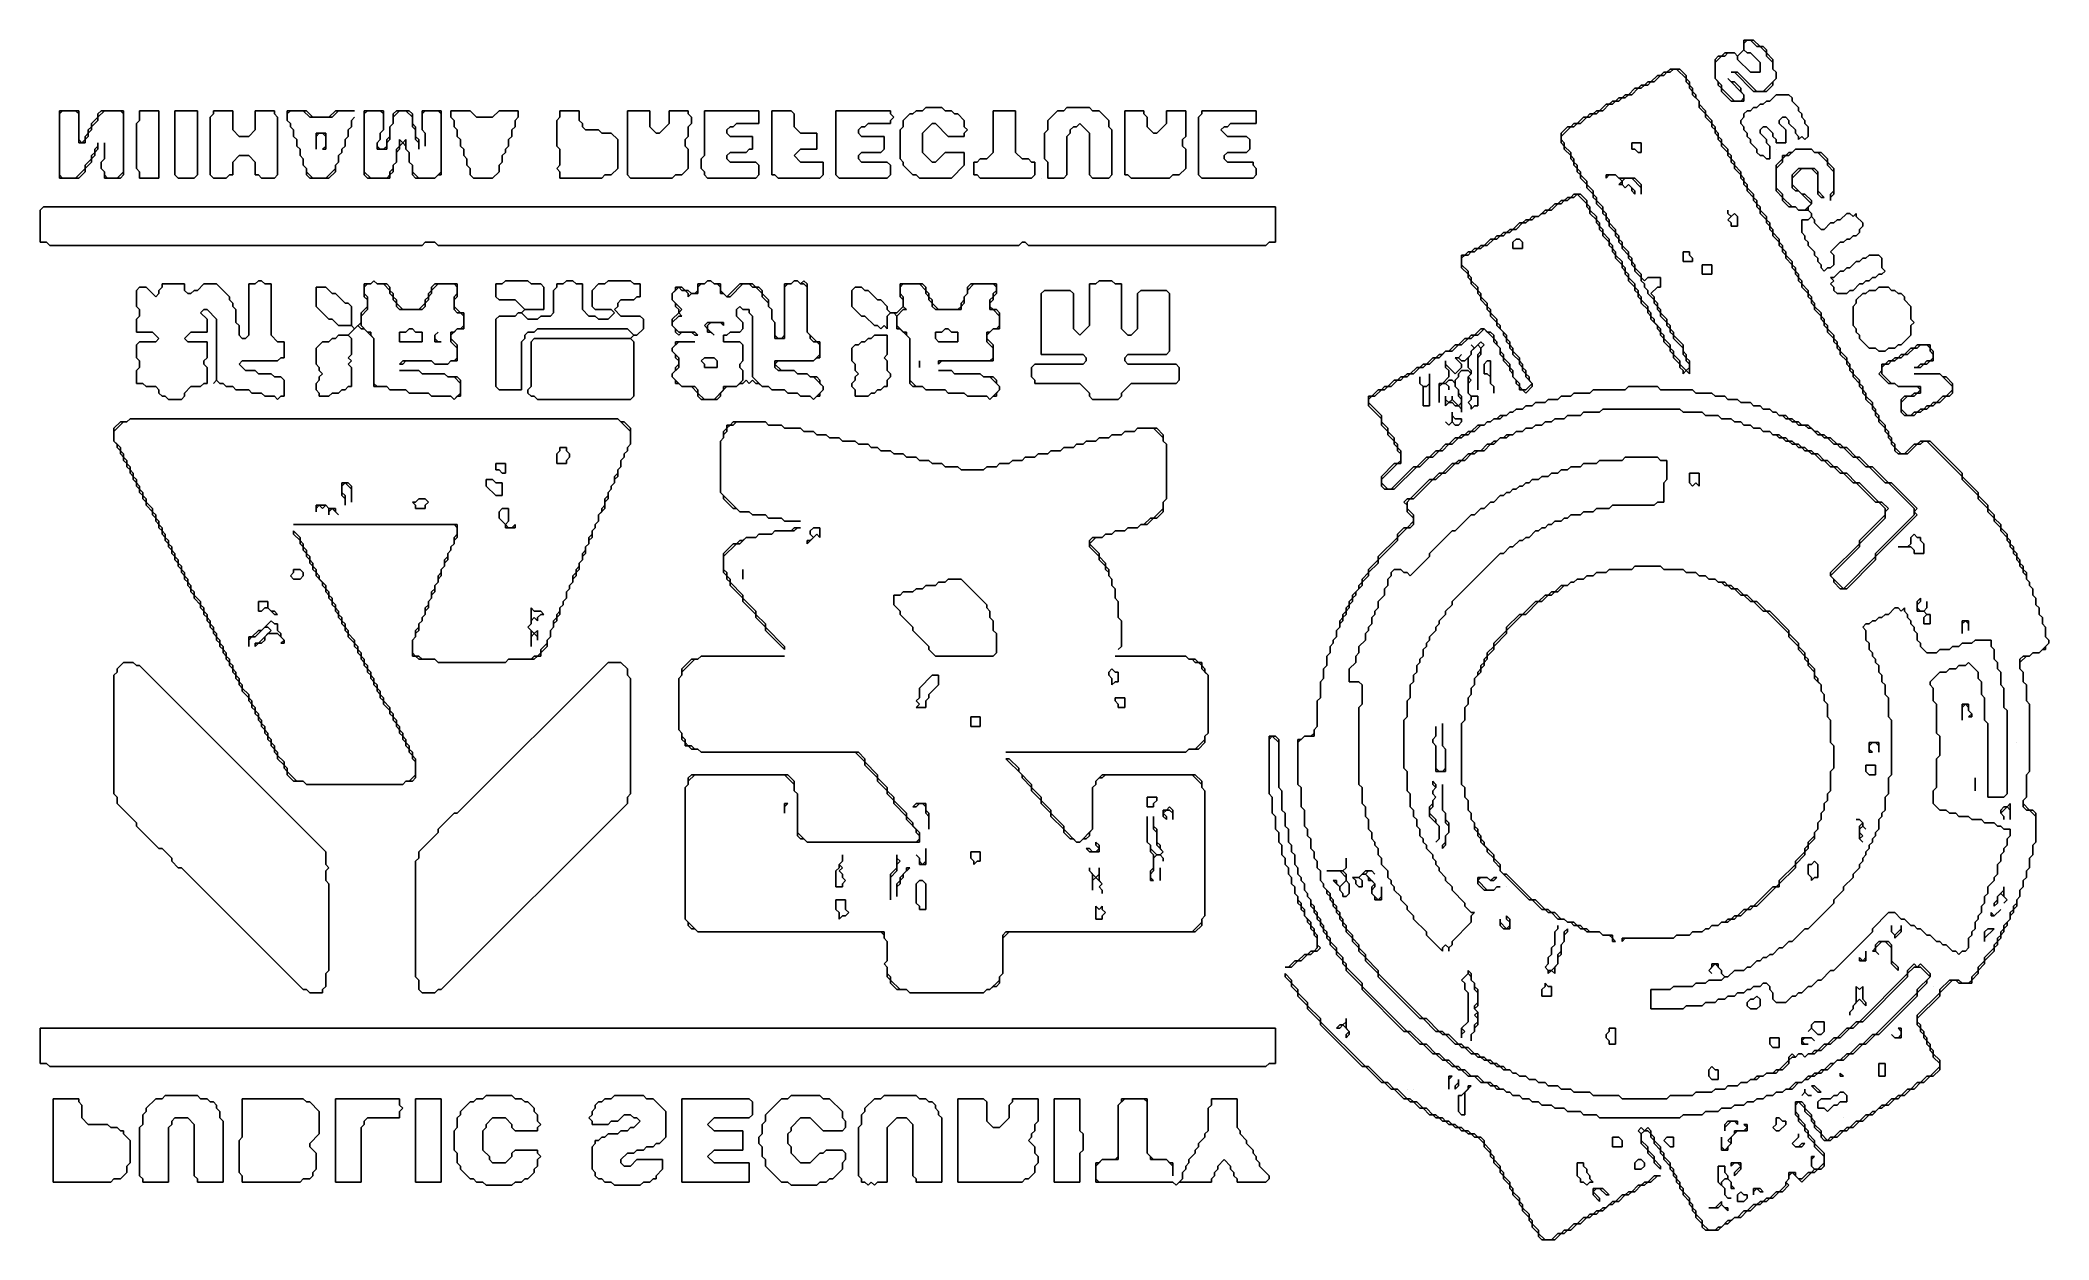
# Model space of a CAD drawing. Header units: metres. Extents: x 7 to 633, y 42 to 416.
import ezdxf

# ---------------------------------------------------------------- set-up
doc = ezdxf.new("R2010")
doc.units = ezdxf.units.M

msp = doc.modelspace()

# ---------------------------------------------------------------- linework, layer by layer
for p, q in [((538, 413), (538, 416)), ((538, 416), (541, 416)), ((539, 416), (538, 415)), ((538, 415), (538, 413)), ((540, 416), (539, 416)), ((542, 414), (540, 416)), ((541, 416), (543, 414)), ((543, 414), (542, 414)), ((543, 414), (544, 414)), ((545, 412), (543, 414)), ((544, 414), (545, 413)), ((514, 406), (515, 407)), ((516, 407), (515, 406)), ((515, 407), (518, 407)), ((517, 407), (516, 407)), ((520, 404), (517, 407)), ((518, 407), (520, 405)), ((529, 410), (530, 411)), ((531, 411), (529, 409)), ((529, 404), (529, 410)), ((529, 409), (529, 404)), ((530, 411), (531, 411)), ((531, 411), (532, 412)), ((532, 411), (531, 411)), ((532, 412), (535, 412)), ((533, 412), (532, 411)), ((535, 412), (533, 412)), ((535, 412), (536, 411)), ((536, 411), (535, 412)), ((536, 411), (538, 413)), ((536, 410), (536, 411)), ((540, 406), (536, 410)), ((538, 413), (539, 412)), ((539, 412), (540, 412)), ((540, 412), (543, 409)), ((543, 409), (543, 406)), ((545, 413), (545, 412)), ((545, 412), (547, 410)), ((545, 411), (545, 412)), ((547, 409), (545, 411)), ((547, 410), (547, 407)), ((547, 407), (547, 409)), ((547, 407), (548, 406)), ((548, 406), (547, 407)), ((502, 399), (504, 401)), ((505, 401), (503, 399)), ((504, 401), (505, 401)), ((505, 401), (506, 402)), ((506, 401), (505, 401)), ((507, 402), (506, 401)), ((506, 402), (507, 402)), ((507, 402), (508, 403)), ((508, 402), (507, 402)), ((509, 403), (508, 402)), ((508, 403), (509, 403)), ((509, 403), (511, 405)), ((510, 403), (509, 403)), ((512, 405), (510, 403)), ((511, 405), (512, 405)), ((512, 405), (513, 406)), ((513, 405), (512, 405)), ((514, 406), (513, 405)), ((513, 406), (514, 406)), ((515, 406), (514, 406)), ((520, 405), (520, 404)), ((520, 403), (520, 404)), ((520, 404), (521, 403)), ((521, 402), (520, 403)), ((521, 403), (521, 402)), ((521, 401), (521, 402)), ((521, 402), (522, 401)), ((522, 400), (521, 401)), ((522, 401), (522, 400)), ((530, 403), (529, 404)), ((529, 404), (531, 402)), ((530, 402), (530, 403)), ((531, 401), (530, 402)), ((531, 402), (531, 401)), ((531, 400), (531, 401)), ((531, 401), (535, 397)), ((538, 399), (533, 404)), ((533, 404), (534, 403)), ((535, 406), (534, 406)), ((534, 406), (536, 406)), ((534, 403), (535, 403)), ((541, 400), (535, 406)), ((535, 403), (537, 401)), ((536, 406), (542, 400)), ((537, 401), (537, 400)), ((543, 406), (540, 406)), ((544, 400), (548, 404)), ((547, 402), (545, 400)), ((548, 404), (547, 403)), ((547, 403), (547, 402)), ((548, 406), (548, 404)), ((548, 404), (548, 406)), ((282, 394), (283, 395)), ((283, 395), (288, 395)), ((288, 395), (289, 394)), ((326, 394), (327, 395)), ((327, 395), (334, 395)), ((334, 395), (335, 394)), ((493, 394), (495, 396)), ((496, 396), (494, 394)), ((495, 396), (496, 396)), ((496, 396), (497, 397)), ((497, 396), (496, 396)), ((498, 397), (497, 396)), ((497, 397), (498, 397)), ((498, 397), (499, 398)), ((499, 397), (498, 397)), ((500, 398), (499, 397)), ((499, 398), (500, 398)), ((500, 398), (501, 399)), ((501, 398), (500, 398)), ((502, 399), (501, 398)), ((501, 399), (502, 399)), ((503, 399), (502, 399)), ((522, 399), (522, 400)), ((522, 400), (523, 399)), ((524, 397), (522, 399)), ((523, 399), (523, 398)), ((523, 398), (524, 397)), ((524, 395), (524, 397)), ((524, 397), (524, 396)), ((524, 396), (526, 394)), ((526, 393), (524, 395)), ((534, 397), (531, 400)), ((538, 397), (534, 397)), ((535, 397), (537, 397)), ((537, 400), (538, 399)), ((537, 397), (538, 398)), ((538, 398), (538, 399)), ((538, 399), (538, 397)), ((540, 394), (541, 395)), ((545, 400), (541, 400)), ((541, 395), (542, 395)), ((542, 400), (544, 400)), ((542, 395), (543, 396)), ((543, 396), (544, 396)), ((544, 396), (545, 397)), ((545, 397), (546, 397)), ((546, 397), (548, 399)), ((548, 399), (552, 399)), ((552, 399), (553, 398)), ((553, 398), (553, 397)), ((553, 397), (555, 395)), ((555, 395), (555, 394)), ((13, 373), (13, 394)), ((13, 394), (19, 394)), ((14, 394), (13, 393)), ((13, 393), (13, 374)), ((18, 394), (14, 394)), ((19, 393), (18, 394)), ((19, 394), (19, 385)), ((19, 384), (19, 393)), ((22, 388), (23, 389)), ((23, 390), (25, 392)), ((25, 391), (23, 389)), ((23, 389), (23, 390)), ((23, 389), (23, 388)), ((25, 393), (26, 394)), ((27, 394), (25, 392)), ((25, 392), (25, 393)), ((25, 392), (25, 391)), ((26, 394), (33, 394)), ((32, 394), (27, 394)), ((33, 393), (32, 394)), ((33, 394), (33, 374)), ((33, 375), (33, 393)), ((37, 390), (38, 391)), ((37, 376), (37, 390)), ((38, 391), (38, 394)), ((38, 394), (44, 394)), ((44, 394), (44, 373)), ((49, 374), (49, 394)), ((49, 394), (56, 394)), ((56, 394), (56, 374)), ((60, 392), (61, 393)), ((60, 374), (60, 392)), ((61, 393), (61, 394)), ((61, 394), (67, 394)), ((67, 394), (67, 388)), ((74, 388), (74, 394)), ((74, 394), (80, 394)), ((80, 394), (80, 393)), ((80, 393), (81, 392)), ((81, 392), (81, 374)), ((84, 391), (84, 394)), ((84, 394), (90, 394)), ((85, 394), (84, 393)), ((84, 393), (84, 391)), ((85, 390), (84, 391)), ((84, 391), (85, 390)), ((89, 394), (85, 394)), ((85, 389), (85, 390)), ((85, 390), (85, 389)), ((86, 388), (85, 389)), ((85, 389), (86, 388)), ((91, 392), (89, 394)), ((90, 394), (92, 392)), ((98, 392), (91, 392)), ((92, 392), (97, 392)), ((97, 392), (99, 394)), ((100, 394), (98, 392)), ((99, 394), (105, 394)), ((105, 394), (100, 394)), ((103, 388), (104, 389)), ((104, 389), (103, 388)), ((104, 391), (105, 392)), ((105, 392), (104, 391)), ((104, 389), (104, 391)), ((104, 391), (104, 389)), ((108, 374), (108, 394)), ((108, 394), (114, 394)), ((109, 394), (108, 393)), ((108, 393), (108, 375)), ((113, 394), (109, 394)), ((114, 393), (113, 394)), ((114, 394), (114, 388)), ((114, 388), (114, 393)), ((116, 389), (117, 390)), ((117, 390), (116, 389)), ((116, 386), (116, 389)), ((116, 389), (116, 385)), ((117, 393), (118, 394)), ((119, 394), (117, 392)), ((117, 390), (117, 393)), ((117, 392), (117, 390)), ((118, 394), (122, 394)), ((121, 394), (119, 394)), ((123, 392), (121, 394)), ((122, 394), (123, 393)), ((123, 393), (123, 390)), ((123, 389), (123, 392)), ((123, 390), (124, 389)), ((124, 388), (123, 389)), ((124, 389), (124, 386)), ((127, 394), (126, 393)), ((126, 388), (126, 394)), ((126, 394), (132, 394)), ((126, 393), (126, 388)), ((131, 394), (127, 394)), ((132, 393), (131, 394)), ((132, 394), (132, 374)), ((132, 375), (132, 393)), ((135, 392), (135, 394)), ((135, 394), (141, 394)), ((136, 391), (135, 392)), ((136, 389), (136, 391)), ((137, 388), (136, 389)), ((141, 394), (143, 392)), ((143, 392), (148, 392)), ((148, 392), (150, 394)), ((150, 394), (156, 394)), ((155, 389), (154, 388)), ((156, 392), (155, 391)), ((155, 391), (155, 389)), ((156, 394), (156, 392)), ((168, 391), (169, 392)), ((168, 383), (168, 391)), ((169, 392), (169, 394)), ((169, 394), (175, 394)), ((175, 394), (175, 391)), ((175, 391), (176, 390)), ((176, 390), (176, 389)), ((176, 389), (177, 388)), ((190, 374), (190, 394)), ((190, 394), (197, 394)), ((197, 394), (197, 389)), ((197, 389), (199, 387)), ((200, 387), (203, 390)), ((203, 390), (203, 394)), ((203, 394), (209, 394)), ((209, 394), (209, 393)), ((209, 393), (210, 392)), ((210, 390), (209, 389)), ((209, 389), (209, 386)), ((210, 392), (210, 390)), ((214, 380), (214, 394)), ((214, 394), (231, 394)), ((222, 389), (221, 388)), ((223, 389), (222, 389)), ((224, 390), (223, 389)), ((231, 390), (224, 390)), ((231, 394), (231, 390)), ((235, 374), (235, 394)), ((235, 394), (241, 394)), ((241, 394), (242, 393)), ((242, 393), (242, 389)), ((242, 389), (244, 387)), ((255, 374), (255, 394)), ((255, 394), (272, 394)), ((263, 389), (262, 388)), ((264, 389), (263, 389)), ((265, 390), (264, 389)), ((272, 390), (265, 390)), ((272, 394), (272, 393)), ((272, 393), (273, 392)), ((273, 392), (272, 391)), ((272, 391), (272, 390)), ((275, 388), (276, 389)), ((276, 391), (278, 393)), ((276, 389), (276, 391)), ((278, 393), (279, 393)), ((279, 393), (280, 394)), ((280, 394), (282, 394)), ((285, 390), (282, 387)), ((286, 390), (285, 390)), ((290, 386), (286, 390)), ((289, 394), (291, 394)), ((291, 394), (292, 393)), ((292, 393), (293, 393)), ((293, 393), (295, 391)), ((295, 391), (295, 389)), ((295, 389), (296, 388)), ((304, 381), (304, 394)), ((304, 394), (311, 394)), ((311, 394), (311, 381)), ((321, 391), (324, 394)), ((321, 388), (321, 391)), ((324, 394), (326, 394)), ((329, 389), (328, 388)), ((330, 389), (329, 389)), ((331, 390), (330, 389)), ((334, 387), (331, 390)), ((335, 394), (337, 394)), ((337, 394), (340, 391)), ((340, 391), (340, 389)), ((340, 389), (341, 388)), ((345, 374), (345, 394)), ((345, 394), (351, 394)), ((351, 394), (351, 393)), ((351, 393), (352, 392)), ((352, 392), (352, 389)), ((352, 389), (354, 387)), ((355, 387), (358, 390)), ((358, 390), (358, 394)), ((358, 394), (364, 394)), ((364, 394), (364, 386)), ((368, 392), (369, 393)), ((368, 374), (368, 392)), ((369, 393), (369, 394)), ((369, 394), (386, 394)), ((376, 389), (375, 388)), ((377, 389), (376, 389)), ((378, 390), (377, 389)), ((386, 390), (378, 390)), ((386, 394), (386, 390)), ((484, 389), (481, 386)), ((481, 387), (483, 389)), ((483, 389), (484, 389)), ((484, 389), (485, 390)), ((485, 389), (484, 389)), ((486, 390), (485, 389)), ((485, 390), (486, 390)), ((486, 390), (488, 392)), ((487, 390), (486, 390)), ((489, 392), (487, 390)), ((488, 392), (489, 392)), ((489, 392), (490, 393)), ((490, 392), (489, 392)), ((491, 393), (490, 392)), ((490, 393), (491, 393)), ((491, 393), (492, 394)), ((492, 393), (491, 393)), ((493, 394), (492, 393)), ((492, 394), (493, 394)), ((494, 394), (493, 394)), ((526, 394), (526, 393)), ((526, 392), (526, 393)), ((526, 393), (528, 391)), ((528, 390), (526, 392)), ((528, 391), (528, 390)), ((528, 389), (528, 390)), ((528, 390), (529, 389)), ((529, 388), (528, 389)), ((529, 389), (529, 388)), ((537, 391), (538, 392)), ((537, 390), (537, 391)), ((538, 389), (537, 390)), ((538, 393), (539, 394)), ((538, 392), (538, 393)), ((538, 388), (538, 389)), ((539, 394), (540, 394)), ((544, 389), (543, 388)), ((545, 389), (544, 389)), ((547, 387), (545, 389)), ((550, 392), (549, 391)), ((549, 391), (549, 390)), ((549, 390), (551, 388)), ((551, 392), (550, 392)), ((552, 391), (551, 392)), ((552, 390), (552, 391)), ((554, 388), (552, 390)), ((555, 394), (556, 393)), ((556, 393), (556, 392)), ((556, 392), (557, 391)), ((557, 391), (557, 390)), ((557, 390), (558, 389)), ((558, 389), (558, 386)), ((19, 385), (20, 384)), ((21, 384), (19, 384)), ((20, 384), (21, 385)), ((21, 386), (22, 387)), ((21, 385), (21, 386)), ((22, 386), (21, 385)), ((21, 385), (21, 384)), ((22, 387), (22, 388)), ((23, 388), (22, 387)), ((22, 387), (22, 386)), ((24, 382), (25, 383)), ((24, 381), (24, 382)), ((25, 382), (24, 381)), ((25, 383), (25, 384)), ((25, 384), (25, 382)), ((27, 379), (27, 384)), ((27, 384), (27, 379)), ((67, 388), (69, 386)), ((69, 386), (72, 386)), ((72, 386), (74, 388)), ((86, 386), (86, 388)), ((86, 388), (86, 386)), ((87, 385), (86, 386)), ((86, 386), (87, 385)), ((87, 383), (87, 385)), ((87, 385), (87, 383)), ((88, 382), (87, 383)), ((87, 383), (88, 382)), ((88, 380), (88, 382)), ((88, 382), (88, 380)), ((93, 382), (93, 387)), ((93, 387), (96, 387)), ((94, 387), (93, 386)), ((93, 386), (93, 382)), ((95, 387), (94, 387)), ((96, 386), (95, 387)), ((95, 382), (96, 383)), ((96, 382), (95, 382)), ((96, 387), (96, 382)), ((96, 383), (96, 386)), ((101, 382), (102, 383)), ((102, 383), (101, 382)), ((101, 381), (101, 382)), ((101, 382), (101, 381)), ((102, 385), (103, 386)), ((103, 386), (102, 385)), ((102, 383), (102, 385)), ((102, 385), (102, 383)), ((103, 386), (103, 388)), ((103, 388), (103, 386)), ((113, 385), (112, 384)), ((112, 384), (113, 385)), ((112, 384), (112, 383)), ((112, 382), (112, 384)), ((112, 383), (113, 382)), ((115, 382), (112, 382)), ((114, 388), (113, 387)), ((113, 387), (114, 388)), ((113, 387), (113, 385)), ((113, 385), (113, 387)), ((113, 382), (114, 382)), ((114, 382), (115, 383)), ((115, 385), (116, 386)), ((115, 383), (115, 385)), ((116, 385), (115, 384)), ((115, 384), (115, 382)), ((118, 382), (119, 383)), ((118, 378), (118, 382)), ((119, 382), (118, 381)), ((119, 383), (119, 385)), ((119, 385), (120, 384)), ((120, 384), (119, 383)), ((119, 383), (119, 382)), ((120, 384), (121, 385)), ((121, 383), (120, 384)), ((121, 385), (121, 382)), ((121, 382), (121, 383)), ((121, 382), (122, 381)), ((122, 381), (121, 382)), ((124, 385), (124, 388)), ((124, 386), (125, 385)), ((125, 384), (124, 385)), ((125, 385), (125, 382)), ((125, 382), (125, 384)), ((126, 388), (127, 387)), ((127, 387), (126, 388)), ((127, 387), (127, 383)), ((127, 383), (127, 387)), ((137, 386), (137, 388)), ((138, 385), (137, 386)), ((138, 383), (138, 385)), ((139, 382), (138, 383)), ((139, 380), (139, 382)), ((153, 383), (152, 382)), ((152, 382), (152, 381)), ((154, 386), (153, 385)), ((153, 385), (153, 383)), ((154, 388), (154, 386)), ((169, 382), (168, 383)), ((169, 377), (169, 382)), ((177, 388), (181, 388)), ((181, 388), (182, 387)), ((182, 387), (185, 387)), ((185, 387), (187, 385)), ((187, 385), (187, 376)), ((199, 387), (200, 387)), ((209, 386), (208, 385)), ((208, 385), (208, 383)), ((208, 383), (209, 382)), ((209, 382), (209, 376)), ((221, 388), (221, 387)), ((221, 387), (222, 386)), ((222, 386), (229, 386)), ((228, 382), (227, 381)), ((229, 382), (228, 382)), ((229, 386), (229, 382)), ((244, 382), (242, 380)), ((244, 387), (249, 387)), ((249, 382), (244, 382)), ((249, 387), (249, 382)), ((262, 388), (262, 387)), ((262, 387), (263, 386)), ((263, 386), (270, 386)), ((270, 382), (269, 381)), ((270, 386), (270, 382)), ((275, 379), (275, 388)), ((282, 387), (282, 381)), ((295, 386), (290, 386)), ((296, 388), (295, 387)), ((295, 387), (295, 386)), ((320, 387), (321, 388)), ((320, 379), (320, 387)), ((328, 387), (327, 386)), ((327, 386), (327, 374)), ((328, 388), (328, 387)), ((334, 374), (334, 387)), ((341, 388), (341, 374)), ((354, 387), (355, 387)), ((364, 386), (363, 385)), ((363, 385), (363, 383)), ((363, 383), (364, 382)), ((364, 382), (364, 376)), ((375, 388), (377, 386)), ((377, 386), (383, 386)), ((383, 386), (384, 385)), ((384, 382), (383, 381)), ((384, 385), (384, 382)), ((481, 384), (481, 387)), ((481, 386), (481, 385)), ((481, 385), (482, 384)), ((482, 383), (481, 384)), ((482, 384), (482, 383)), ((482, 383), (484, 381)), ((482, 382), (482, 383)), ((484, 380), (482, 382)), ((503, 382), (503, 384)), ((503, 384), (506, 384)), ((504, 382), (503, 382)), ((505, 381), (504, 382)), ((506, 384), (506, 381)), ((529, 387), (529, 388)), ((529, 388), (530, 387)), ((530, 386), (529, 387)), ((530, 387), (530, 386)), ((530, 385), (530, 386)), ((530, 386), (531, 385)), ((531, 384), (530, 385)), ((531, 385), (531, 384)), ((531, 383), (531, 384)), ((531, 384), (533, 382)), ((533, 381), (531, 383)), ((533, 382), (533, 381)), ((539, 387), (538, 388)), ((539, 386), (539, 387)), ((540, 385), (539, 386)), ((540, 384), (540, 385)), ((542, 382), (540, 384)), ((542, 381), (542, 382)), ((543, 388), (543, 387)), ((543, 387), (545, 385)), ((545, 385), (545, 384)), ((545, 384), (546, 383)), ((546, 383), (546, 379)), ((547, 386), (547, 387)), ((548, 385), (547, 386)), ((548, 384), (548, 385)), ((551, 384), (548, 384)), ((548, 382), (548, 382)), ((551, 388), (551, 384)), ((554, 382), (552, 380)), ((553, 381), (554, 382)), ((554, 387), (554, 388)), ((555, 386), (554, 387)), ((554, 382), (559, 382)), ((559, 382), (554, 382)), ((556, 386), (555, 385)), ((555, 385), (555, 386)), ((557, 385), (556, 386)), ((558, 386), (557, 385)), ((559, 382), (560, 381)), ((560, 381), (559, 382)), ((18, 373), (21, 376)), ((21, 377), (23, 379)), ((23, 378), (21, 376)), ((21, 376), (21, 377)), ((21, 376), (21, 375)), ((23, 380), (24, 381)), ((23, 379), (23, 380)), ((24, 380), (23, 379)), ((23, 379), (23, 378)), ((24, 381), (24, 380)), ((26, 378), (27, 379)), ((27, 379), (26, 378)), ((26, 376), (26, 378)), ((26, 378), (26, 376)), ((27, 375), (26, 376)), ((26, 376), (27, 375)), ((38, 375), (37, 376)), ((69, 380), (67, 378)), ((67, 378), (67, 374)), ((72, 380), (69, 380)), ((74, 378), (72, 380)), ((74, 374), (74, 378)), ((89, 379), (88, 380)), ((88, 380), (89, 379)), ((89, 377), (89, 379)), ((89, 379), (89, 377)), ((90, 376), (89, 377)), ((89, 377), (90, 376)), ((90, 374), (90, 376)), ((90, 376), (90, 375)), ((96, 373), (99, 376)), ((99, 377), (100, 378)), ((100, 378), (99, 377)), ((99, 376), (99, 377)), ((99, 377), (99, 375)), ((100, 380), (101, 381)), ((101, 381), (100, 380)), ((100, 378), (100, 380)), ((100, 380), (100, 378)), ((116, 375), (117, 376)), ((117, 377), (118, 378)), ((118, 378), (117, 377)), ((117, 376), (117, 377)), ((117, 377), (117, 375)), ((118, 381), (118, 378)), ((122, 381), (122, 378)), ((122, 378), (122, 381)), ((122, 378), (123, 377)), ((123, 377), (122, 378)), ((123, 377), (123, 375)), ((123, 374), (123, 377)), ((140, 379), (139, 380)), ((140, 377), (140, 379)), ((141, 376), (140, 377)), ((141, 374), (141, 376)), ((151, 378), (150, 377)), ((150, 377), (150, 375)), ((152, 381), (151, 380)), ((151, 380), (151, 378)), ((168, 376), (169, 377)), ((169, 375), (168, 376)), ((187, 376), (185, 374)), ((209, 376), (207, 374)), ((213, 379), (214, 380)), ((213, 376), (213, 379)), ((214, 375), (213, 376)), ((222, 381), (221, 380)), ((221, 380), (221, 379)), ((221, 379), (222, 378)), ((227, 381), (222, 381)), ((222, 378), (230, 378)), ((230, 378), (231, 377)), ((231, 377), (231, 374)), ((242, 380), (244, 378)), ((244, 378), (251, 378)), ((251, 378), (251, 374)), ((263, 381), (262, 380)), ((262, 380), (262, 379)), ((262, 379), (263, 378)), ((269, 381), (263, 381)), ((263, 378), (271, 378)), ((271, 378), (272, 377)), ((272, 377), (272, 374)), ((276, 378), (275, 379)), ((276, 377), (276, 378)), ((279, 374), (276, 377)), ((282, 381), (285, 378)), ((285, 378), (286, 378)), ((286, 378), (289, 381)), ((289, 381), (295, 381)), ((295, 377), (291, 373)), ((295, 381), (295, 377)), ((298, 374), (298, 378)), ((298, 378), (299, 378)), ((299, 378), (300, 379)), ((300, 379), (302, 379)), ((302, 379), (304, 381)), ((311, 381), (313, 379)), ((313, 379), (315, 379)), ((315, 379), (316, 378)), ((316, 378), (317, 378)), ((317, 378), (317, 374)), ((321, 378), (320, 379)), ((321, 373), (321, 378)), ((364, 376), (362, 374)), ((377, 381), (376, 380)), ((376, 380), (376, 379)), ((376, 379), (377, 378)), ((383, 381), (377, 381)), ((377, 378), (385, 378)), ((385, 378), (385, 377)), ((385, 377), (386, 376)), ((386, 376), (386, 374)), ((484, 381), (484, 380)), ((484, 380), (485, 379)), ((484, 379), (484, 380)), ((485, 378), (484, 379)), ((485, 379), (485, 378)), ((485, 378), (486, 377)), ((485, 377), (485, 378)), ((486, 376), (485, 377)), ((486, 377), (486, 376)), ((486, 376), (487, 375)), ((486, 375), (486, 376)), ((506, 381), (505, 381)), ((533, 380), (533, 381)), ((533, 381), (534, 380)), ((534, 379), (533, 380)), ((534, 380), (534, 379)), ((534, 378), (534, 379)), ((534, 379), (535, 378)), ((535, 377), (534, 378)), ((535, 378), (535, 377)), ((535, 376), (535, 377)), ((535, 377), (537, 375)), ((537, 374), (535, 376)), ((543, 380), (542, 381)), ((544, 380), (543, 380)), ((545, 379), (544, 380)), ((546, 379), (545, 379)), ((548, 377), (550, 379)), ((550, 378), (548, 376)), ((548, 369), (548, 377)), ((548, 376), (548, 370)), ((550, 379), (550, 380)), ((550, 380), (551, 380)), ((551, 380), (550, 379)), ((550, 379), (550, 378)), ((551, 380), (552, 381)), ((552, 380), (551, 380)), ((552, 381), (553, 381)), ((553, 374), (555, 376)), ((556, 376), (553, 373)), ((555, 376), (560, 376)), ((559, 376), (556, 376)), ((561, 374), (559, 376)), ((560, 381), (562, 381)), ((561, 381), (560, 381)), ((560, 376), (561, 375)), ((564, 378), (561, 381)), ((562, 381), (564, 379)), ((564, 379), (564, 378)), ((564, 378), (566, 376)), ((564, 377), (564, 378)), ((566, 375), (564, 377)), ((566, 376), (566, 368)), ((13, 374), (14, 373)), ((19, 373), (13, 373)), ((14, 373), (18, 373)), ((21, 375), (19, 373)), ((27, 373), (27, 375)), ((27, 375), (27, 374)), ((27, 374), (28, 373)), ((32, 373), (27, 373)), ((28, 373), (31, 373)), ((31, 373), (33, 375)), ((33, 374), (32, 373)), ((38, 373), (38, 375)), ((44, 373), (38, 373)), ((50, 373), (49, 374)), ((55, 373), (50, 373)), ((56, 374), (55, 373)), ((61, 373), (60, 374)), ((65, 373), (61, 373)), ((66, 374), (65, 373)), ((67, 374), (66, 374)), ((75, 374), (74, 374)), ((76, 373), (75, 374)), ((80, 373), (76, 373)), ((81, 374), (80, 373)), ((90, 375), (92, 373)), ((91, 373), (90, 374)), ((97, 373), (91, 373)), ((92, 373), (96, 373)), ((99, 375), (97, 373)), ((108, 375), (110, 373)), ((109, 373), (108, 374)), ((116, 373), (109, 373)), ((110, 373), (115, 373)), ((115, 373), (116, 374)), ((116, 374), (116, 375)), ((117, 375), (116, 374)), ((116, 374), (116, 373)), ((123, 375), (125, 373)), ((124, 373), (123, 374)), ((130, 373), (124, 373)), ((125, 373), (130, 373)), ((130, 373), (132, 375)), ((131, 374), (130, 373)), ((132, 374), (131, 374)), ((142, 373), (141, 374)), ((148, 373), (142, 373)), ((150, 375), (148, 373)), ((169, 373), (169, 375)), ((182, 373), (169, 373)), ((183, 374), (182, 373)), ((185, 374), (183, 374)), ((191, 373), (190, 374)), ((204, 373), (191, 373)), ((205, 374), (204, 373)), ((207, 374), (205, 374)), ((214, 374), (214, 375)), ((215, 373), (214, 374)), ((230, 373), (215, 373)), ((231, 374), (230, 373)), ((236, 374), (235, 374)), ((237, 373), (236, 374)), ((250, 373), (237, 373)), ((251, 374), (250, 373)), ((253, 373), (253, 373)), ((256, 373), (255, 374)), ((271, 373), (256, 373)), ((272, 374), (271, 373)), ((280, 374), (279, 374)), ((281, 373), (280, 374)), ((291, 373), (281, 373)), ((299, 374), (298, 374)), ((300, 373), (299, 374)), ((316, 373), (300, 373)), ((317, 374), (316, 373)), ((319, 373), (319, 373)), ((326, 373), (321, 373)), ((327, 374), (326, 373)), ((335, 373), (334, 374)), ((340, 373), (335, 373)), ((341, 374), (340, 373)), ((346, 374), (345, 374)), ((347, 373), (346, 374)), ((359, 373), (347, 373)), ((360, 374), (359, 373)), ((362, 374), (360, 374)), ((369, 373), (368, 374)), ((385, 373), (369, 373)), ((386, 374), (385, 373)), ((487, 374), (486, 375)), ((487, 375), (487, 374)), ((487, 374), (489, 372)), ((487, 373), (487, 374)), ((489, 371), (487, 373)), ((487, 370), (487, 370)), ((489, 372), (489, 371)), ((489, 371), (491, 369)), ((489, 370), (489, 371)), ((491, 368), (489, 370)), ((496, 374), (495, 373)), ((495, 373), (495, 374)), ((495, 374), (498, 374)), ((498, 374), (496, 374)), ((500, 372), (498, 374)), ((498, 374), (499, 373)), ((499, 373), (504, 373)), ((499, 371), (500, 372)), ((500, 371), (499, 371)), ((501, 373), (500, 372)), ((500, 372), (500, 371)), ((501, 370), (500, 371)), ((500, 371), (501, 370)), ((503, 373), (501, 373)), ((502, 371), (501, 370)), ((501, 370), (502, 371)), ((503, 370), (502, 371)), ((502, 371), (504, 369)), ((506, 370), (503, 373)), ((503, 369), (503, 370)), ((504, 373), (506, 371)), ((506, 371), (506, 368)), ((506, 368), (506, 370)), ((537, 375), (537, 374)), ((537, 373), (537, 374)), ((537, 374), (538, 373)), ((538, 372), (537, 373)), ((538, 373), (538, 372)), ((538, 371), (538, 372)), ((538, 372), (539, 371)), ((539, 370), (538, 371)), ((539, 371), (539, 370)), ((539, 369), (539, 370)), ((539, 370), (541, 368)), ((548, 370), (550, 368)), ((553, 370), (553, 374)), ((553, 373), (553, 371)), ((553, 371), (556, 368)), ((554, 369), (553, 370)), ((561, 375), (561, 369)), ((561, 368), (561, 374)), ((566, 369), (566, 375)), ((7, 363), (8, 364)), ((8, 364), (392, 364)), ((392, 364), (392, 353)), ((477, 363), (479, 365)), ((480, 365), (478, 363)), ((479, 365), (480, 365)), ((480, 365), (481, 366)), ((481, 365), (480, 365)), ((482, 366), (481, 365)), ((481, 366), (482, 366)), ((482, 366), (483, 367)), ((483, 366), (482, 366)), ((484, 367), (483, 366)), ((483, 367), (484, 367)), ((484, 367), (485, 368)), ((485, 367), (484, 367)), ((486, 368), (485, 367)), ((485, 368), (487, 368)), ((489, 365), (486, 368)), ((487, 368), (489, 366)), ((489, 366), (489, 365)), ((489, 364), (489, 365)), ((489, 365), (490, 364)), ((490, 363), (489, 364)), ((490, 364), (490, 363)), ((491, 369), (491, 368)), ((491, 368), (492, 367)), ((491, 367), (491, 368)), ((492, 366), (491, 367)), ((492, 367), (492, 366)), ((492, 366), (494, 364)), ((492, 365), (492, 366)), ((494, 363), (492, 365)), ((494, 364), (494, 363)), ((504, 368), (503, 369)), ((504, 369), (504, 368)), ((541, 367), (539, 369)), ((541, 368), (541, 367)), ((541, 366), (541, 367)), ((541, 367), (542, 366)), ((542, 365), (541, 366)), ((542, 366), (542, 365)), ((542, 364), (542, 365)), ((542, 365), (543, 364)), ((543, 363), (542, 364)), ((543, 364), (543, 363)), ((550, 367), (548, 369)), ((550, 368), (550, 367)), ((550, 366), (550, 367)), ((550, 367), (553, 364)), ((552, 364), (550, 366)), ((554, 364), (552, 364)), ((553, 364), (554, 364)), ((555, 369), (554, 369)), ((555, 363), (554, 364)), ((554, 364), (555, 363)), ((559, 365), (555, 369)), ((556, 368), (557, 368)), ((557, 368), (559, 366)), ((557, 363), (559, 365)), ((559, 365), (558, 364)), ((558, 364), (558, 363)), ((559, 366), (559, 365)), ((561, 369), (563, 367)), ((562, 367), (561, 368)), ((563, 367), (562, 367)), ((565, 368), (566, 369)), ((566, 368), (565, 367)), ((565, 366), (565, 368)), ((565, 367), (565, 366)), ((7, 353), (7, 363)), ((464, 356), (465, 357)), ((466, 357), (465, 356)), ((465, 357), (466, 357)), ((466, 357), (468, 359)), ((467, 357), (466, 357)), ((469, 359), (467, 357)), ((468, 359), (469, 359)), ((469, 359), (470, 360)), ((470, 359), (469, 359)), ((471, 360), (470, 359)), ((470, 360), (471, 360)), ((471, 360), (472, 361)), ((472, 360), (471, 360)), ((473, 361), (472, 360)), ((472, 361), (474, 361)), ((474, 361), (473, 361)), ((474, 361), (476, 363)), ((475, 362), (474, 361)), ((476, 362), (475, 362)), ((477, 363), (476, 362)), ((476, 363), (477, 363)), ((478, 363), (477, 363)), ((490, 362), (490, 363)), ((490, 363), (492, 361)), ((492, 360), (490, 362)), ((492, 361), (492, 360)), ((492, 359), (492, 360)), ((492, 360), (493, 359)), ((493, 358), (492, 359)), ((493, 359), (493, 358)), ((493, 357), (493, 358)), ((493, 358), (494, 357)), ((494, 356), (493, 357)), ((494, 363), (495, 362)), ((494, 362), (494, 363)), ((495, 361), (494, 362)), ((494, 357), (494, 356)), ((495, 362), (495, 361)), ((495, 361), (496, 360)), ((495, 360), (495, 361)), ((496, 359), (495, 360)), ((496, 360), (496, 359)), ((496, 359), (498, 357)), ((496, 358), (496, 359)), ((498, 356), (496, 358)), ((498, 357), (498, 356)), ((533, 362), (533, 363)), ((533, 363), (533, 362)), ((534, 361), (533, 362)), ((533, 362), (534, 361)), ((533, 360), (534, 361)), ((534, 359), (533, 360)), ((534, 361), (535, 362)), ((534, 358), (534, 359)), ((536, 358), (534, 358)), ((535, 362), (536, 361)), ((536, 361), (536, 358)), ((543, 362), (543, 363)), ((543, 363), (545, 361)), ((545, 360), (543, 362)), ((545, 361), (545, 360)), ((545, 359), (545, 360)), ((545, 360), (546, 359)), ((546, 358), (545, 359)), ((546, 359), (546, 358)), ((546, 357), (546, 358)), ((546, 358), (547, 357)), ((547, 356), (546, 357)), ((547, 357), (547, 356)), ((558, 363), (555, 363)), ((555, 363), (557, 363)), ((556, 356), (556, 360)), ((556, 360), (558, 360)), ((559, 362), (558, 363)), ((558, 363), (559, 362)), ((558, 360), (559, 361)), ((559, 361), (559, 362)), ((559, 362), (559, 361)), ((559, 361), (560, 360)), ((560, 360), (560, 359)), ((560, 359), (562, 357)), ((562, 357), (563, 357)), ((563, 357), (565, 359)), ((565, 359), (566, 359)), ((566, 359), (567, 360)), ((567, 360), (568, 360)), ((568, 360), (570, 362)), ((570, 362), (571, 362)), ((571, 362), (572, 361)), ((572, 361), (573, 362)), ((573, 362), (573, 361)), ((573, 361), (575, 359)), ((575, 358), (574, 357)), ((574, 357), (574, 356)), ((575, 359), (575, 358)), ((9, 353), (7, 353)), ((10, 352), (9, 353)), ((126, 352), (10, 352)), ((127, 353), (126, 352)), ((130, 353), (127, 353)), ((131, 352), (130, 353)), ((312, 352), (131, 352)), ((313, 353), (312, 352)), ((314, 353), (313, 353)), ((315, 352), (314, 353)), ((389, 352), (315, 352)), ((390, 353), (389, 352)), ((392, 353), (390, 353)), ((453, 350), (454, 351)), ((455, 351), (454, 350)), ((454, 351), (455, 351)), ((455, 351), (456, 352)), ((456, 351), (455, 351)), ((457, 352), (456, 351)), ((456, 352), (457, 352)), ((457, 352), (459, 354)), ((458, 352), (457, 352)), ((460, 354), (458, 352)), ((459, 354), (460, 354)), ((460, 354), (461, 355)), ((461, 354), (460, 354)), ((462, 355), (461, 354)), ((461, 355), (462, 355)), ((462, 355), (463, 356)), ((463, 355), (462, 355)), ((464, 356), (463, 355)), ((463, 356), (464, 356)), ((465, 356), (464, 356)), ((466, 353), (467, 354)), ((466, 351), (466, 353)), ((469, 351), (466, 351)), ((467, 354), (468, 354)), ((468, 354), (469, 353)), ((469, 353), (469, 351)), ((494, 355), (494, 356)), ((494, 356), (496, 354)), ((496, 353), (494, 355)), ((496, 354), (496, 353)), ((496, 352), (496, 353)), ((496, 353), (497, 352)), ((497, 351), (496, 352)), ((497, 352), (497, 351)), ((497, 350), (497, 351)), ((497, 351), (498, 350)), ((498, 356), (499, 355)), ((498, 355), (498, 356)), ((499, 354), (498, 355)), ((499, 355), (499, 354)), ((499, 354), (500, 353)), ((499, 353), (499, 354)), ((500, 352), (499, 353)), ((500, 353), (500, 352)), ((500, 352), (502, 350)), ((500, 351), (500, 352)), ((502, 349), (500, 351)), ((547, 355), (547, 356)), ((547, 356), (549, 354)), ((549, 353), (547, 355)), ((549, 354), (549, 353)), ((549, 352), (549, 353)), ((549, 353), (550, 352)), ((550, 351), (549, 352)), ((550, 352), (550, 351)), ((550, 350), (550, 351)), ((550, 351), (551, 350)), ((557, 355), (556, 356)), ((557, 354), (557, 355)), ((558, 353), (557, 354)), ((558, 352), (558, 353)), ((560, 350), (558, 352)), ((568, 353), (565, 350)), ((569, 353), (568, 353)), ((570, 354), (569, 353)), ((571, 354), (570, 354)), ((572, 355), (571, 354)), ((573, 355), (572, 355)), ((574, 356), (573, 355)), ((451, 349), (450, 348)), ((450, 345), (450, 349)), ((450, 349), (451, 349)), ((450, 348), (450, 346)), ((450, 346), (452, 344)), ((452, 343), (450, 345)), ((451, 349), (452, 350)), ((452, 349), (451, 349)), ((453, 350), (452, 349)), ((452, 350), (453, 350)), ((454, 350), (453, 350)), ((498, 349), (497, 350)), ((498, 350), (498, 349)), ((498, 348), (498, 349)), ((498, 349), (500, 347)), ((500, 346), (498, 348)), ((500, 347), (500, 346)), ((500, 345), (500, 346)), ((500, 346), (501, 345)), ((501, 344), (500, 345)), ((501, 345), (501, 344)), ((502, 350), (502, 349)), ((502, 349), (503, 348)), ((502, 348), (502, 349)), ((503, 347), (502, 348)), ((503, 348), (503, 347)), ((503, 347), (504, 346)), ((503, 346), (503, 347)), ((504, 345), (503, 346)), ((504, 346), (504, 345)), ((504, 345), (506, 343)), ((504, 344), (504, 345)), ((519, 347), (519, 350)), ((519, 350), (521, 350)), ((522, 347), (519, 347)), ((521, 350), (521, 349)), ((521, 349), (522, 348)), ((522, 348), (522, 347)), ((525, 343), (525, 346)), ((525, 346), (528, 346)), ((528, 346), (528, 343)), ((551, 349), (550, 350)), ((551, 350), (551, 349)), ((551, 348), (551, 349)), ((551, 349), (553, 347)), ((553, 346), (551, 348)), ((553, 347), (553, 346)), ((553, 345), (553, 346)), ((553, 346), (554, 345)), ((554, 344), (553, 345)), ((554, 345), (554, 344)), ((560, 349), (560, 350)), ((561, 348), (560, 349)), ((561, 347), (561, 348)), ((562, 346), (561, 347)), ((562, 345), (562, 346)), ((563, 344), (562, 345)), ((564, 345), (563, 344)), ((565, 345), (564, 345)), ((565, 350), (566, 349)), ((566, 346), (565, 345)), ((566, 349), (566, 346)), ((569, 344), (570, 345)), ((570, 345), (571, 345)), ((571, 345), (573, 347)), ((573, 347), (574, 347)), ((574, 347), (575, 348)), ((575, 348), (576, 348)), ((576, 348), (577, 349)), ((577, 349), (580, 349)), ((580, 349), (581, 348)), ((581, 348), (581, 345)), ((581, 345), (582, 344)), ((37, 338), (38, 339)), ((38, 339), (40, 339)), ((40, 339), (43, 336)), ((44, 338), (45, 339)), ((45, 339), (45, 340)), ((45, 340), (52, 340)), ((52, 340), (52, 338)), ((56, 338), (58, 340)), ((58, 340), (62, 340)), ((62, 340), (66, 336)), ((72, 324), (72, 340)), ((72, 340), (74, 340)), ((74, 340), (75, 341)), ((75, 341), (76, 341)), ((76, 341), (77, 340)), ((77, 340), (79, 340)), ((79, 340), (79, 324)), ((93, 333), (93, 339)), ((93, 339), (96, 339)), ((96, 339), (98, 337)), ((108, 336), (108, 340)), ((108, 340), (110, 340)), ((109, 340), (108, 339)), ((108, 339), (108, 337)), ((110, 340), (109, 340)), ((110, 340), (111, 341)), ((111, 341), (110, 340)), ((111, 341), (112, 340)), ((112, 340), (111, 341)), ((112, 340), (115, 340)), ((114, 340), (112, 340)), ((116, 338), (114, 340)), ((115, 340), (116, 339)), ((116, 339), (116, 338)), ((129, 339), (130, 340)), ((131, 340), (129, 338)), ((129, 338), (129, 339)), ((130, 340), (137, 340)), ((136, 340), (131, 340)), ((137, 339), (136, 340)), ((137, 340), (137, 336)), ((137, 337), (137, 339)), ((149, 336), (149, 340)), ((149, 340), (151, 340)), ((151, 340), (152, 341)), ((152, 341), (159, 341)), ((159, 341), (160, 340)), ((160, 340), (163, 340)), ((163, 340), (164, 339)), ((164, 339), (164, 332)), ((167, 338), (168, 339)), ((168, 339), (168, 340)), ((168, 340), (170, 340)), ((170, 340), (171, 341)), ((171, 341), (173, 341)), ((173, 341), (174, 340)), ((174, 340), (176, 340)), ((176, 340), (176, 332)), ((179, 338), (181, 340)), ((181, 340), (183, 340)), ((183, 340), (184, 341)), ((184, 341), (191, 341)), ((191, 341), (192, 340)), ((192, 340), (194, 340)), ((194, 340), (194, 336)), ((206, 339), (204, 337)), ((205, 338), (205, 339)), ((205, 339), (207, 339)), ((207, 338), (206, 339)), ((207, 339), (208, 338)), ((213, 340), (212, 339)), ((212, 338), (212, 340)), ((212, 340), (214, 340)), ((212, 339), (212, 337)), ((214, 340), (213, 340)), ((215, 341), (214, 340)), ((214, 340), (215, 341)), ((216, 341), (215, 341)), ((215, 341), (216, 341)), ((217, 340), (216, 341)), ((216, 341), (217, 340)), ((218, 340), (217, 340)), ((217, 340), (219, 340)), ((219, 339), (218, 340)), ((219, 340), (219, 338)), ((219, 337), (219, 339)), ((221, 336), (225, 340)), ((226, 340), (222, 336)), ((225, 340), (229, 340)), ((228, 340), (226, 340)), ((229, 339), (228, 340)), ((229, 340), (230, 339)), ((230, 339), (229, 339)), ((232, 337), (230, 339)), ((230, 339), (231, 339)), ((231, 339), (232, 338)), ((240, 340), (239, 339)), ((239, 324), (239, 340)), ((239, 340), (241, 340)), ((239, 339), (239, 323)), ((241, 340), (240, 340)), ((242, 341), (241, 340)), ((241, 340), (242, 341)), ((243, 341), (242, 341)), ((242, 341), (243, 341)), ((244, 340), (243, 341)), ((243, 341), (244, 340)), ((244, 340), (245, 341)), ((245, 340), (244, 340)), ((245, 341), (246, 340)), ((246, 339), (245, 340)), ((246, 340), (246, 325)), ((246, 325), (246, 339)), ((260, 338), (261, 339)), ((261, 339), (263, 339)), ((263, 339), (264, 338)), ((275, 336), (275, 340)), ((275, 340), (282, 340)), ((276, 340), (275, 339)), ((275, 339), (275, 337)), ((281, 340), (276, 340)), ((283, 338), (281, 340)), ((282, 340), (283, 339)), ((283, 339), (283, 338)), ((296, 339), (297, 340)), ((298, 340), (296, 338)), ((296, 337), (296, 339)), ((297, 340), (305, 340)), ((304, 340), (298, 340)), ((305, 339), (304, 340)), ((305, 340), (305, 337)), ((305, 338), (305, 339)), ((334, 327), (334, 340)), ((334, 340), (336, 340)), ((336, 340), (337, 341)), ((337, 341), (341, 341)), ((341, 341), (342, 340)), ((342, 340), (344, 340)), ((344, 340), (344, 326)), ((452, 344), (452, 343)), ((452, 343), (453, 342)), ((452, 342), (452, 343)), ((453, 341), (452, 342)), ((453, 342), (453, 341)), ((453, 341), (455, 339)), ((453, 340), (453, 341)), ((455, 338), (453, 340)), ((455, 339), (455, 338)), ((501, 343), (501, 344)), ((501, 344), (502, 343)), ((502, 342), (501, 343)), ((502, 343), (502, 342)), ((502, 341), (502, 342)), ((502, 342), (504, 340)), ((504, 339), (502, 341)), ((506, 342), (504, 344)), ((504, 340), (504, 339)), ((504, 338), (504, 339)), ((504, 339), (505, 338)), ((506, 343), (506, 342)), ((506, 342), (507, 341)), ((506, 341), (506, 342)), ((507, 340), (506, 341)), ((507, 341), (508, 342)), ((507, 339), (507, 340)), ((508, 338), (507, 339)), ((508, 342), (512, 342)), ((511, 339), (509, 337)), ((512, 339), (511, 339)), ((512, 342), (512, 339)), ((528, 343), (525, 343)), ((554, 343), (554, 344)), ((554, 344), (555, 343)), ((555, 342), (554, 343)), ((555, 343), (555, 342)), ((555, 341), (555, 342)), ((555, 342), (556, 341)), ((556, 340), (555, 341)), ((556, 341), (556, 340)), ((556, 339), (556, 340)), ((556, 340), (558, 338)), ((558, 337), (556, 339)), ((566, 341), (565, 342)), ((565, 342), (566, 342)), ((565, 340), (566, 341)), ((566, 339), (565, 340)), ((566, 342), (568, 344)), ((566, 338), (566, 339)), ((568, 344), (569, 344)), ((574, 340), (572, 338)), ((575, 340), (574, 340)), ((576, 341), (575, 340)), ((577, 341), (576, 341)), ((578, 342), (577, 341)), ((579, 342), (578, 342)), ((580, 343), (579, 342)), ((579, 338), (580, 339)), ((581, 343), (580, 343)), ((580, 339), (583, 339)), ((582, 344), (581, 343)), ((583, 339), (584, 338)), ((37, 333), (37, 338)), ((38, 332), (37, 333)), ((38, 330), (38, 332)), ((43, 336), (44, 337)), ((44, 337), (44, 338)), ((52, 338), (53, 337)), ((53, 337), (54, 337)), ((54, 337), (55, 338)), ((55, 338), (56, 338)), ((58, 332), (57, 331)), ((59, 332), (58, 332)), ((62, 329), (59, 332)), ((66, 336), (66, 335)), ((66, 335), (67, 334)), ((67, 334), (67, 333)), ((67, 333), (68, 332)), ((68, 332), (68, 328)), ((97, 329), (93, 333)), ((98, 337), (99, 337)), ((99, 337), (102, 334)), ((102, 334), (103, 334)), ((103, 334), (104, 333)), ((104, 333), (104, 327)), ((107, 331), (109, 333)), ((109, 332), (107, 330)), ((108, 337), (109, 336)), ((109, 335), (108, 336)), ((109, 336), (109, 332)), ((109, 333), (109, 335)), ((116, 338), (117, 337)), ((116, 337), (116, 338)), ((117, 336), (116, 337)), ((117, 337), (117, 336)), ((117, 336), (118, 335)), ((117, 335), (117, 336)), ((118, 334), (117, 335)), ((118, 335), (118, 334)), ((118, 334), (120, 332)), ((118, 333), (118, 334)), ((119, 332), (118, 333)), ((126, 332), (119, 332)), ((120, 332), (125, 332)), ((125, 332), (127, 334)), ((127, 333), (126, 332)), ((127, 335), (128, 336)), ((127, 334), (127, 335)), ((128, 335), (127, 334)), ((127, 334), (127, 333)), ((128, 337), (129, 338)), ((128, 336), (128, 337)), ((129, 337), (128, 336)), ((128, 336), (128, 335)), ((129, 338), (129, 337)), ((136, 336), (137, 337)), ((137, 336), (136, 335)), ((136, 332), (136, 336)), ((136, 335), (136, 333)), ((136, 333), (138, 331)), ((137, 331), (136, 332)), ((150, 335), (149, 336)), ((155, 335), (150, 335)), ((158, 332), (155, 335)), ((157, 331), (158, 332)), ((158, 332), (157, 331)), ((164, 332), (158, 332)), ((167, 331), (167, 338)), ((176, 332), (178, 330)), ((179, 333), (179, 338)), ((180, 332), (179, 333)), ((185, 332), (180, 332)), ((186, 331), (185, 332)), ((187, 333), (186, 332)), ((186, 332), (188, 330)), ((188, 335), (187, 334)), ((187, 334), (187, 333)), ((192, 335), (188, 335)), ((193, 336), (192, 335)), ((194, 336), (193, 336)), ((204, 337), (205, 338)), ((204, 337), (204, 335)), ((204, 335), (204, 337)), ((204, 335), (207, 332)), ((205, 334), (204, 335)), ((205, 333), (205, 334)), ((206, 332), (205, 333)), ((207, 332), (206, 331)), ((206, 331), (206, 332)), ((208, 338), (207, 338)), ((209, 337), (208, 338)), ((208, 338), (209, 338)), ((209, 338), (210, 337)), ((210, 337), (209, 336)), ((209, 336), (209, 337)), ((212, 337), (210, 337)), ((210, 337), (211, 337)), ((211, 337), (212, 338)), ((219, 338), (221, 336)), ((220, 337), (219, 337)), ((221, 336), (220, 337)), ((222, 336), (221, 336)), ((224, 332), (225, 333)), ((224, 330), (224, 332)), ((225, 333), (226, 332)), ((226, 332), (228, 332)), ((228, 332), (228, 331)), ((232, 338), (232, 337)), ((232, 336), (232, 337)), ((232, 337), (234, 335)), ((234, 334), (232, 336)), ((234, 335), (234, 333)), ((234, 333), (234, 334)), ((235, 332), (234, 333)), ((234, 333), (235, 332)), ((235, 329), (235, 332)), ((235, 332), (235, 329)), ((260, 333), (260, 338)), ((263, 330), (260, 333)), ((264, 338), (265, 338)), ((265, 338), (268, 335)), ((268, 335), (269, 335)), ((269, 335), (271, 333)), ((271, 333), (271, 332)), ((271, 332), (272, 331)), ((274, 331), (276, 333)), ((276, 332), (274, 330)), ((275, 337), (276, 336)), ((276, 335), (275, 336)), ((276, 336), (276, 333)), ((276, 333), (276, 335)), ((276, 333), (277, 332)), ((277, 332), (276, 332)), ((283, 338), (284, 337)), ((283, 337), (283, 338)), ((284, 336), (283, 337)), ((284, 337), (284, 336)), ((284, 336), (285, 335)), ((284, 335), (284, 336)), ((285, 334), (284, 335)), ((285, 335), (285, 334)), ((285, 334), (287, 332)), ((285, 333), (285, 334)), ((286, 332), (285, 333)), ((294, 332), (286, 332)), ((287, 332), (293, 332)), ((293, 332), (294, 333)), ((294, 334), (295, 335)), ((294, 333), (294, 334)), ((295, 334), (294, 333)), ((294, 333), (294, 332)), ((295, 336), (296, 337)), ((296, 337), (295, 336)), ((295, 335), (295, 336)), ((295, 336), (295, 334)), ((296, 338), (296, 337)), ((303, 335), (304, 336)), ((304, 335), (303, 334)), ((303, 332), (303, 335)), ((303, 334), (303, 333)), ((303, 333), (304, 332)), ((304, 332), (303, 332)), ((304, 337), (305, 338)), ((305, 337), (304, 336)), ((304, 336), (304, 337)), ((304, 336), (304, 335)), ((304, 332), (305, 332)), ((306, 330), (304, 332)), ((305, 332), (306, 331)), ((319, 337), (320, 338)), ((319, 318), (319, 337)), ((320, 338), (328, 338)), ((328, 338), (329, 337)), ((329, 337), (329, 326)), ((349, 337), (350, 338)), ((349, 326), (349, 337)), ((350, 338), (358, 338)), ((358, 338), (359, 337)), ((359, 337), (359, 319)), ((455, 338), (456, 337)), ((455, 337), (455, 338)), ((456, 336), (455, 337)), ((456, 337), (456, 336)), ((456, 336), (458, 334)), ((456, 335), (456, 336)), ((458, 333), (456, 335)), ((458, 334), (458, 333)), ((458, 333), (459, 332)), ((458, 332), (458, 333)), ((459, 331), (458, 332)), ((459, 332), (459, 331)), ((505, 337), (504, 338)), ((505, 338), (505, 337)), ((505, 336), (505, 337)), ((505, 337), (506, 336)), ((506, 335), (505, 336)), ((506, 336), (506, 335)), ((506, 334), (506, 335)), ((506, 335), (508, 333)), ((508, 332), (506, 334)), ((508, 337), (508, 338)), ((510, 335), (508, 337)), ((508, 333), (508, 332)), ((508, 331), (508, 332)), ((508, 332), (509, 331)), ((509, 337), (510, 336)), ((510, 336), (510, 335)), ((510, 335), (511, 334)), ((510, 334), (510, 335)), ((511, 333), (510, 334)), ((511, 334), (511, 333)), ((511, 333), (512, 332)), ((511, 332), (511, 333)), ((512, 331), (511, 332)), ((512, 332), (512, 331)), ((558, 338), (558, 337)), ((558, 336), (558, 337)), ((558, 337), (559, 336)), ((559, 335), (558, 336)), ((559, 336), (559, 335)), ((559, 334), (559, 335)), ((559, 335), (560, 334)), ((560, 333), (559, 334)), ((560, 334), (560, 333)), ((560, 332), (560, 333)), ((560, 333), (562, 331)), ((562, 330), (560, 332)), ((567, 337), (566, 338)), ((570, 337), (567, 337)), ((571, 338), (570, 337)), ((572, 338), (571, 338)), ((572, 333), (573, 334)), ((572, 327), (572, 333)), ((573, 335), (575, 337)), ((573, 334), (573, 335)), ((575, 337), (576, 337)), ((576, 337), (577, 338)), ((577, 338), (579, 338)), ((584, 338), (585, 338)), ((585, 338), (586, 337)), ((586, 337), (587, 337)), ((587, 337), (588, 336)), ((588, 336), (588, 335)), ((588, 335), (590, 333)), ((590, 333), (590, 329)), ((37, 329), (38, 330)), ((37, 325), (37, 329)), ((57, 331), (59, 329)), ((59, 329), (59, 325)), ((62, 310), (62, 329)), ((68, 328), (69, 327)), ((69, 327), (69, 324)), ((98, 329), (97, 329)), ((100, 327), (98, 329)), ((104, 327), (100, 327)), ((106, 327), (103, 324)), ((103, 324), (105, 326)), ((105, 326), (104, 327)), ((104, 327), (105, 326)), ((105, 326), (107, 328)), ((107, 326), (106, 327)), ((107, 328), (107, 331)), ((107, 330), (107, 327)), ((107, 327), (109, 325)), ((108, 326), (107, 326)), ((111, 323), (108, 326)), ((121, 325), (122, 326)), ((122, 326), (123, 326)), ((123, 326), (124, 325)), ((137, 326), (135, 324)), ((136, 325), (137, 326)), ((138, 331), (137, 331)), ((139, 326), (137, 326)), ((137, 326), (138, 326)), ((138, 331), (139, 331)), ((139, 330), (138, 331)), ((138, 326), (139, 327)), ((139, 331), (139, 326)), ((139, 327), (139, 330)), ((149, 329), (150, 330)), ((149, 308), (149, 329)), ((150, 330), (155, 330)), ((155, 330), (156, 331)), ((156, 331), (157, 331)), ((157, 331), (159, 329)), ((159, 329), (162, 329)), ((162, 326), (161, 325)), ((162, 329), (163, 330)), ((190, 326), (162, 326)), ((163, 330), (166, 330)), ((166, 330), (167, 331)), ((178, 330), (180, 330)), ((180, 330), (181, 329)), ((181, 329), (184, 329)), ((184, 329), (186, 331)), ((188, 330), (194, 330)), ((192, 324), (190, 326)), ((195, 326), (193, 324)), ((194, 330), (195, 329)), ((195, 329), (195, 326)), ((204, 329), (206, 331)), ((206, 330), (204, 328)), ((204, 327), (204, 329)), ((204, 328), (204, 327)), ((204, 327), (206, 325)), ((205, 326), (204, 327)), ((205, 325), (205, 326)), ((206, 331), (207, 330)), ((207, 330), (206, 330)), ((214, 327), (215, 328)), ((215, 326), (214, 327)), ((215, 328), (220, 328)), ((216, 328), (215, 327)), ((215, 327), (215, 326)), ((215, 325), (215, 326)), ((215, 326), (217, 324)), ((219, 328), (216, 328)), ((220, 327), (219, 328)), ((220, 328), (220, 327)), ((226, 328), (224, 330)), ((225, 325), (226, 326)), ((226, 326), (226, 328)), ((228, 331), (229, 330)), ((229, 330), (229, 311)), ((236, 328), (235, 329)), ((235, 329), (236, 328)), ((236, 323), (236, 328)), ((236, 328), (236, 324)), ((264, 330), (263, 330)), ((267, 327), (264, 330)), ((268, 327), (267, 327)), ((269, 326), (268, 327)), ((270, 327), (269, 326)), ((271, 326), (270, 327)), ((272, 331), (271, 330)), ((271, 330), (271, 326)), ((273, 331), (272, 331)), ((272, 331), (274, 331)), ((274, 330), (273, 331)), ((274, 326), (274, 330)), ((274, 330), (274, 327)), ((274, 327), (276, 325)), ((275, 326), (274, 326)), ((278, 323), (275, 326)), ((288, 325), (289, 326)), ((289, 326), (290, 326)), ((290, 326), (291, 325)), ((304, 326), (302, 324)), ((303, 325), (304, 326)), ((306, 326), (304, 326)), ((304, 326), (305, 326)), ((305, 326), (306, 327)), ((306, 331), (306, 326)), ((306, 327), (306, 330)), ((329, 326), (331, 324)), ((331, 324), (334, 327)), ((344, 326), (346, 324)), ((347, 324), (349, 326)), ((454, 324), (456, 326)), ((457, 326), (455, 324)), ((456, 326), (457, 326)), ((460, 323), (457, 326)), ((457, 326), (458, 325)), ((459, 331), (461, 329)), ((459, 330), (459, 331)), ((461, 328), (459, 330)), ((461, 329), (461, 328)), ((461, 328), (462, 327)), ((461, 327), (461, 328)), ((463, 325), (461, 327)), ((462, 327), (462, 326)), ((462, 326), (464, 324)), ((509, 330), (508, 331)), ((509, 331), (509, 330)), ((509, 329), (509, 330)), ((509, 330), (510, 329)), ((511, 327), (509, 329)), ((510, 329), (510, 328)), ((510, 328), (512, 326)), ((511, 326), (511, 327)), ((512, 325), (511, 326)), ((512, 331), (514, 329)), ((512, 330), (512, 331)), ((514, 328), (512, 330)), ((512, 326), (512, 325)), ((514, 329), (514, 328)), ((514, 328), (515, 327)), ((514, 327), (514, 328)), ((515, 326), (514, 327)), ((515, 327), (515, 326)), ((515, 326), (516, 325)), ((515, 325), (515, 326)), ((562, 331), (562, 330)), ((562, 329), (562, 330)), ((562, 330), (563, 329)), ((563, 328), (562, 329)), ((563, 329), (563, 328)), ((563, 327), (563, 328)), ((563, 328), (564, 327)), ((564, 326), (563, 327)), ((564, 327), (564, 326)), ((564, 325), (564, 326)), ((564, 326), (566, 324)), ((573, 326), (572, 327)), ((573, 325), (573, 326)), ((590, 329), (591, 328)), ((591, 328), (590, 327)), ((590, 327), (590, 324)), ((42, 325), (37, 325)), ((37, 321), (38, 322)), ((37, 317), (37, 321)), ((38, 322), (43, 322)), ((44, 323), (42, 325)), ((43, 322), (44, 323)), ((54, 325), (52, 323)), ((52, 323), (53, 322)), ((53, 322), (59, 322)), ((59, 325), (54, 325)), ((59, 322), (59, 317)), ((69, 324), (70, 323)), ((70, 323), (71, 323)), ((71, 323), (72, 324)), ((79, 324), (81, 322)), ((81, 322), (83, 322)), ((83, 322), (83, 317)), ((93, 320), (95, 322)), ((93, 315), (93, 320)), ((95, 322), (97, 322)), ((97, 322), (98, 323)), ((98, 323), (99, 323)), ((99, 323), (100, 324)), ((100, 324), (103, 324)), ((103, 324), (104, 323)), ((104, 323), (104, 318)), ((109, 325), (110, 325)), ((110, 325), (110, 324)), ((110, 324), (111, 323)), ((111, 308), (111, 323)), ((111, 323), (111, 309)), ((119, 322), (119, 325)), ((119, 325), (121, 325)), ((126, 322), (119, 322)), ((124, 325), (126, 325)), ((126, 325), (126, 322)), ((130, 324), (131, 325)), ((131, 325), (130, 324)), ((130, 322), (130, 324)), ((130, 324), (130, 323)), ((130, 323), (131, 322)), ((132, 322), (130, 322)), ((131, 322), (132, 322)), ((135, 322), (135, 325)), ((135, 325), (136, 325)), ((135, 324), (135, 323)), ((135, 323), (137, 321)), ((137, 320), (135, 322)), ((137, 321), (137, 316)), ((137, 317), (137, 320)), ((158, 323), (157, 322)), ((157, 322), (157, 307)), ((159, 325), (158, 324)), ((158, 324), (158, 323)), ((161, 325), (159, 325)), ((160, 322), (161, 323)), ((160, 308), (160, 322)), ((161, 323), (191, 323)), ((191, 323), (192, 324)), ((192, 324), (191, 323)), ((191, 323), (192, 322)), ((193, 324), (192, 324)), ((192, 322), (192, 305)), ((206, 322), (204, 320)), ((204, 320), (205, 321)), ((204, 319), (204, 320)), ((204, 320), (204, 319)), ((206, 324), (205, 325)), ((205, 321), (205, 322)), ((205, 322), (211, 322)), ((206, 325), (211, 325)), ((207, 325), (206, 324)), ((211, 322), (206, 322)), ((210, 325), (207, 325)), ((211, 324), (210, 325)), ((211, 325), (212, 324)), ((212, 324), (211, 324)), ((216, 325), (215, 325)), ((217, 324), (216, 325)), ((220, 322), (220, 324)), ((220, 324), (221, 324)), ((225, 322), (220, 322)), ((221, 324), (222, 325)), ((222, 325), (225, 325)), ((226, 321), (225, 322)), ((226, 316), (226, 321)), ((236, 324), (237, 323)), ((239, 323), (236, 323)), ((237, 323), (238, 323)), ((238, 323), (239, 324)), ((247, 324), (246, 325)), ((246, 325), (249, 322)), ((247, 323), (247, 324)), ((248, 322), (247, 323)), ((249, 322), (248, 322)), ((250, 321), (249, 322)), ((249, 322), (250, 322)), ((250, 322), (250, 317)), ((250, 318), (250, 321)), ((260, 320), (261, 321)), ((260, 316), (260, 320)), ((261, 321), (262, 321)), ((262, 321), (263, 322)), ((263, 322), (264, 322)), ((264, 322), (265, 323)), ((265, 323), (266, 323)), ((266, 323), (267, 324)), ((267, 324), (271, 324)), ((271, 324), (271, 318)), ((276, 325), (277, 325)), ((277, 325), (277, 324)), ((277, 324), (278, 323)), ((278, 309), (278, 323)), ((278, 323), (278, 310)), ((286, 323), (286, 325)), ((286, 325), (288, 325)), ((287, 322), (286, 323)), ((293, 322), (287, 322)), ((291, 325), (293, 325)), ((293, 325), (293, 322)), ((302, 322), (302, 325)), ((302, 325), (303, 325)), ((302, 324), (302, 323)), ((302, 323), (304, 321)), ((304, 320), (302, 322)), ((304, 321), (304, 316)), ((304, 317), (304, 320)), ((346, 324), (347, 324)), ((446, 319), (448, 321)), ((449, 321), (447, 319)), ((448, 321), (449, 321)), ((449, 321), (451, 323)), ((450, 321), (449, 321)), ((452, 323), (450, 321)), ((451, 323), (452, 323)), ((452, 323), (453, 324)), ((453, 323), (452, 323)), ((454, 324), (453, 323)), ((453, 324), (454, 324)), ((454, 320), (453, 321)), ((453, 321), (454, 320)), ((455, 321), (453, 319)), ((453, 319), (454, 320)), ((455, 324), (454, 324)), ((454, 320), (456, 322)), ((456, 320), (455, 321)), ((456, 322), (457, 321)), ((457, 321), (456, 320)), ((456, 320), (456, 318)), ((456, 319), (456, 320)), ((458, 325), (459, 325)), ((459, 325), (460, 324)), ((460, 324), (460, 323)), ((460, 322), (460, 323)), ((460, 323), (461, 322)), ((462, 320), (460, 322)), ((461, 322), (461, 321)), ((461, 321), (462, 320)), ((462, 318), (462, 320)), ((462, 320), (462, 319)), ((463, 324), (463, 325)), ((464, 323), (463, 324)), ((464, 324), (464, 323)), ((464, 323), (465, 322)), ((464, 322), (464, 323)), ((465, 321), (464, 322)), ((465, 322), (465, 321)), ((465, 321), (466, 320)), ((465, 320), (465, 321)), ((466, 319), (465, 320)), ((466, 320), (466, 319)), ((512, 324), (512, 325)), ((512, 325), (513, 324)), ((513, 323), (512, 324)), ((513, 324), (513, 323)), ((513, 322), (513, 323)), ((513, 323), (515, 321)), ((515, 320), (513, 322)), ((516, 324), (515, 325)), ((515, 321), (515, 320)), ((515, 319), (515, 320)), ((515, 320), (516, 319)), ((516, 325), (516, 324)), ((516, 324), (519, 321)), ((516, 323), (516, 324)), ((519, 320), (516, 323)), ((519, 321), (519, 319)), ((519, 318), (519, 320)), ((566, 323), (564, 325)), ((566, 324), (566, 323)), ((566, 322), (566, 323)), ((566, 323), (567, 322)), ((567, 321), (566, 322)), ((567, 322), (567, 321)), ((567, 320), (567, 321)), ((567, 321), (568, 320)), ((568, 319), (567, 320)), ((568, 320), (568, 319)), ((574, 324), (573, 325)), ((574, 323), (574, 324)), ((577, 320), (574, 323)), ((579, 320), (577, 320)), ((580, 319), (579, 320)), ((583, 320), (582, 319)), ((585, 320), (583, 320)), ((586, 321), (585, 320)), ((587, 321), (586, 321)), ((590, 324), (587, 321)), ((588, 318), (590, 320)), ((591, 320), (589, 318)), ((590, 320), (591, 320)), ((591, 320), (592, 321)), ((592, 320), (591, 320)), ((592, 321), (596, 321)), ((593, 321), (592, 320)), ((595, 321), (593, 321)), ((596, 320), (595, 321)), ((596, 321), (596, 320)), ((596, 320), (597, 319)), ((596, 319), (596, 320)), ((38, 316), (37, 317)), ((37, 313), (38, 314)), ((37, 309), (37, 313)), ((38, 314), (38, 316)), ((59, 317), (58, 316)), ((58, 316), (58, 315)), ((58, 315), (59, 314)), ((59, 314), (59, 309)), ((70, 316), (69, 315)), ((69, 315), (71, 313)), ((81, 316), (70, 316)), ((71, 313), (74, 313)), ((74, 313), (75, 312)), ((82, 317), (81, 316)), ((83, 317), (82, 317)), ((94, 314), (93, 315)), ((94, 313), (94, 314)), ((95, 312), (94, 313)), ((104, 318), (103, 317)), ((103, 317), (104, 316)), ((104, 316), (103, 315)), ((103, 315), (104, 314)), ((104, 314), (104, 308)), ((119, 315), (120, 316)), ((120, 315), (119, 315)), ((125, 313), (119, 313)), ((119, 313), (125, 313)), ((121, 316), (120, 315)), ((120, 316), (129, 316)), ((129, 316), (121, 316)), ((126, 312), (125, 313)), ((125, 313), (126, 312)), ((130, 315), (129, 316)), ((129, 316), (130, 315)), ((134, 315), (130, 315)), ((130, 315), (134, 315)), ((135, 316), (134, 315)), ((134, 315), (135, 316)), ((137, 316), (135, 316)), ((135, 316), (136, 316)), ((136, 316), (137, 317)), ((205, 318), (204, 319)), ((204, 319), (206, 317)), ((206, 314), (204, 312)), ((204, 312), (205, 313)), ((205, 317), (205, 318)), ((206, 316), (205, 317)), ((205, 314), (206, 315)), ((205, 313), (205, 314)), ((206, 317), (206, 314)), ((206, 315), (206, 316)), ((213, 316), (214, 317)), ((214, 315), (213, 316)), ((214, 317), (217, 317)), ((214, 314), (214, 315)), ((218, 314), (214, 314)), ((217, 317), (218, 316)), ((218, 316), (218, 314)), ((225, 315), (226, 316)), ((225, 314), (225, 315)), ((226, 313), (225, 314)), ((226, 310), (226, 313)), ((236, 314), (236, 316)), ((236, 316), (248, 316)), ((237, 316), (236, 315)), ((236, 315), (238, 313)), ((237, 313), (236, 314)), ((248, 316), (237, 316)), ((242, 313), (237, 313)), ((238, 313), (242, 313)), ((243, 312), (242, 313)), ((242, 313), (243, 312)), ((248, 316), (250, 318)), ((249, 317), (248, 316)), ((250, 317), (249, 317)), ((261, 315), (260, 316)), ((261, 313), (261, 315)), ((262, 312), (261, 313)), ((271, 318), (270, 317)), ((270, 317), (271, 316)), ((271, 316), (271, 313)), ((271, 313), (272, 312)), ((281, 314), (281, 316)), ((281, 316), (281, 314)), ((288, 316), (287, 315)), ((287, 315), (287, 316)), ((287, 316), (303, 316)), ((291, 313), (287, 313)), ((287, 313), (291, 313)), ((304, 316), (288, 316)), ((292, 312), (291, 313)), ((291, 313), (292, 312)), ((303, 316), (304, 317)), ((316, 314), (317, 315)), ((316, 311), (316, 314)), ((317, 315), (332, 315)), ((332, 318), (319, 318)), ((333, 317), (332, 318)), ((332, 315), (333, 316)), ((333, 316), (333, 317)), ((346, 318), (345, 317)), ((345, 317), (345, 316)), ((345, 316), (346, 315)), ((358, 318), (346, 318)), ((346, 315), (361, 315)), ((359, 319), (358, 318)), ((361, 315), (362, 314)), ((362, 314), (362, 310)), ((434, 312), (436, 314)), ((437, 314), (435, 312)), ((436, 314), (437, 314)), ((437, 314), (438, 315)), ((438, 314), (437, 314)), ((439, 315), (438, 314)), ((438, 315), (439, 315)), ((439, 315), (441, 317)), ((440, 315), (439, 315)), ((442, 317), (440, 315)), ((441, 317), (442, 317)), ((442, 317), (443, 318)), ((443, 317), (442, 317)), ((445, 319), (443, 317)), ((443, 318), (444, 318)), ((444, 318), (445, 319)), ((447, 319), (445, 319)), ((445, 319), (446, 319)), ((445, 314), (445, 316)), ((445, 316), (445, 315)), ((445, 315), (448, 312)), ((446, 313), (445, 314)), ((446, 311), (446, 313)), ((450, 315), (448, 317)), ((448, 317), (449, 317)), ((448, 312), (450, 314)), ((449, 317), (450, 318)), ((450, 318), (449, 317)), ((449, 317), (450, 316)), ((450, 313), (449, 312)), ((450, 316), (451, 316)), ((450, 314), (450, 315)), ((452, 313), (450, 313)), ((451, 316), (453, 318)), ((453, 318), (452, 317)), ((452, 317), (452, 314)), ((452, 314), (453, 313)), ((453, 312), (452, 313)), ((453, 318), (453, 319)), ((453, 319), (453, 318)), ((453, 313), (453, 312)), ((455, 318), (456, 319)), ((456, 318), (455, 317)), ((455, 307), (455, 318)), ((455, 317), (455, 307)), ((457, 315), (458, 316)), ((457, 312), (457, 315)), ((458, 316), (459, 316)), ((459, 316), (459, 309)), ((462, 319), (463, 318)), ((463, 317), (462, 318)), ((463, 318), (463, 317)), ((463, 316), (463, 317)), ((463, 317), (465, 315)), ((465, 314), (463, 316)), ((465, 315), (465, 314)), ((465, 313), (465, 314)), ((465, 314), (466, 313)), ((466, 312), (465, 313)), ((466, 319), (468, 317)), ((466, 318), (466, 319)), ((468, 316), (466, 318)), ((466, 313), (466, 311)), ((468, 317), (468, 316)), ((468, 316), (469, 315)), ((468, 315), (468, 316)), ((469, 314), (468, 315)), ((469, 315), (469, 314)), ((469, 314), (470, 313)), ((469, 313), (469, 314)), ((470, 312), (469, 313)), ((470, 313), (470, 312)), ((516, 318), (515, 319)), ((516, 319), (516, 318)), ((516, 317), (516, 318)), ((516, 318), (518, 316)), ((518, 315), (516, 317)), ((518, 316), (518, 315)), ((518, 314), (518, 315)), ((518, 315), (520, 313)), ((519, 313), (518, 314)), ((519, 319), (520, 318)), ((520, 317), (519, 318)), ((520, 313), (519, 312)), ((519, 312), (519, 313)), ((520, 318), (520, 317)), ((520, 317), (521, 316)), ((520, 316), (520, 317)), ((521, 315), (520, 316)), ((520, 313), (521, 314)), ((521, 312), (520, 313)), ((521, 316), (521, 312)), ((521, 314), (521, 315)), ((568, 318), (568, 319)), ((568, 319), (570, 317)), ((570, 316), (568, 318)), ((570, 317), (570, 316)), ((570, 315), (570, 316)), ((570, 316), (571, 315)), ((571, 314), (570, 315)), ((571, 315), (571, 314)), ((571, 313), (571, 314)), ((571, 314), (572, 313)), ((572, 312), (571, 313)), ((572, 313), (572, 312)), ((582, 319), (580, 319)), ((580, 312), (581, 313)), ((581, 313), (581, 315)), ((581, 315), (582, 315)), ((582, 315), (581, 314)), ((581, 314), (581, 312)), ((582, 315), (583, 316)), ((583, 315), (582, 315)), ((583, 316), (584, 316)), ((584, 316), (583, 315)), ((584, 316), (585, 317)), ((585, 316), (584, 316)), ((585, 317), (586, 317)), ((586, 317), (585, 316)), ((586, 317), (587, 318)), ((587, 317), (586, 317)), ((587, 318), (588, 318)), ((588, 318), (587, 317)), ((589, 318), (588, 318)), ((593, 314), (591, 314)), ((591, 314), (592, 314)), ((592, 314), (593, 315)), ((594, 315), (593, 314)), ((593, 315), (594, 315)), ((594, 315), (595, 316)), ((595, 315), (594, 315)), ((596, 316), (595, 315)), ((595, 316), (596, 316)), ((597, 318), (596, 319)), ((596, 316), (597, 317)), ((597, 316), (596, 316)), ((597, 319), (597, 316)), ((597, 317), (597, 318)), ((39, 309), (37, 309)), ((40, 308), (39, 309)), ((43, 308), (40, 308)), ((44, 307), (43, 308)), ((44, 306), (44, 307)), ((54, 308), (52, 306)), ((57, 308), (54, 308)), ((58, 309), (57, 308)), ((59, 309), (58, 309)), ((62, 310), (61, 309)), ((61, 309), (62, 310)), ((63, 309), (62, 310)), ((64, 309), (63, 309)), ((65, 308), (64, 309)), ((67, 308), (65, 308)), ((68, 307), (67, 308)), ((72, 307), (68, 307)), ((73, 306), (72, 307)), ((75, 312), (79, 312)), ((79, 312), (80, 311)), ((80, 311), (82, 311)), ((82, 311), (83, 310)), ((83, 310), (83, 305)), ((93, 309), (94, 310)), ((93, 307), (93, 309)), ((94, 306), (93, 307)), ((94, 311), (95, 312)), ((94, 310), (94, 311)), ((101, 307), (100, 306)), ((102, 307), (101, 307)), ((103, 308), (102, 307)), ((104, 308), (103, 308)), ((111, 309), (112, 308)), ((115, 308), (111, 308)), ((112, 308), (115, 308)), ((116, 307), (115, 308)), ((115, 308), (116, 307)), ((121, 307), (116, 307)), ((116, 307), (121, 307)), ((122, 306), (121, 307)), ((121, 307), (122, 306)), ((133, 312), (126, 312)), ((126, 312), (133, 312)), ((134, 311), (133, 312)), ((133, 312), (134, 311)), ((136, 311), (134, 311)), ((134, 311), (137, 311)), ((138, 309), (136, 311)), ((137, 311), (138, 310)), ((138, 310), (138, 305)), ((138, 306), (138, 309)), ((150, 307), (149, 308)), ((157, 307), (150, 307)), ((159, 307), (160, 308)), ((159, 306), (159, 307)), ((204, 311), (204, 312)), ((204, 312), (204, 311)), ((205, 310), (204, 311)), ((204, 311), (207, 308)), ((205, 309), (205, 310)), ((206, 309), (205, 309)), ((207, 308), (206, 309)), ((210, 308), (207, 308)), ((207, 308), (211, 308)), ((212, 306), (210, 308)), ((211, 308), (212, 307)), ((212, 307), (212, 306)), ((217, 304), (220, 307)), ((221, 308), (219, 306)), ((220, 307), (220, 308)), ((220, 308), (224, 308)), ((224, 308), (221, 308)), ((224, 308), (226, 310)), ((225, 309), (224, 308)), ((226, 309), (225, 309)), ((227, 310), (226, 309)), ((228, 309), (227, 310)), ((229, 310), (228, 309)), ((229, 311), (232, 308)), ((230, 309), (229, 310)), ((231, 309), (230, 309)), ((232, 308), (231, 309)), ((232, 308), (234, 308)), ((234, 308), (232, 308)), ((234, 308), (235, 307)), ((235, 307), (234, 308)), ((235, 307), (239, 307)), ((239, 307), (235, 307)), ((239, 307), (240, 306)), ((240, 306), (239, 307)), ((246, 312), (243, 312)), ((243, 312), (246, 312)), ((247, 311), (246, 312)), ((246, 312), (247, 311)), ((248, 311), (247, 311)), ((247, 311), (249, 311)), ((251, 308), (248, 311)), ((248, 304), (251, 307)), ((249, 311), (250, 310)), ((250, 310), (250, 309)), ((250, 309), (251, 308)), ((251, 307), (250, 306)), ((251, 307), (251, 308)), ((251, 308), (251, 307)), ((260, 309), (261, 310)), ((260, 308), (260, 309)), ((261, 307), (260, 308)), ((261, 311), (262, 312)), ((261, 310), (261, 311)), ((261, 305), (261, 307)), ((268, 307), (267, 306)), ((269, 307), (268, 307)), ((270, 308), (269, 307)), ((271, 308), (270, 308)), ((272, 311), (271, 310)), ((271, 310), (271, 308)), ((272, 312), (272, 311)), ((278, 310), (280, 308)), ((279, 308), (278, 309)), ((282, 308), (279, 308)), ((280, 308), (282, 308)), ((283, 307), (282, 308)), ((282, 308), (283, 307)), ((289, 307), (283, 307)), ((283, 307), (289, 307)), ((290, 306), (289, 307)), ((289, 307), (290, 306)), ((300, 312), (292, 312)), ((292, 312), (300, 312)), ((301, 311), (300, 312)), ((300, 312), (301, 311)), ((303, 311), (301, 311)), ((301, 311), (304, 311)), ((306, 308), (303, 311)), ((303, 304), (306, 307)), ((304, 311), (305, 310)), ((305, 310), (305, 309)), ((305, 309), (306, 308)), ((306, 307), (305, 306)), ((306, 307), (306, 308)), ((306, 308), (306, 307)), ((317, 310), (316, 311)), ((317, 309), (317, 310)), ((331, 309), (317, 309)), ((334, 306), (331, 309)), ((347, 309), (344, 306)), ((361, 309), (347, 309)), ((362, 310), (361, 309)), ((422, 305), (424, 307)), ((425, 307), (423, 305)), ((424, 307), (425, 307)), ((425, 307), (426, 308)), ((426, 307), (425, 307)), ((427, 308), (426, 307)), ((426, 308), (427, 308)), ((427, 308), (429, 310)), ((428, 308), (427, 308)), ((430, 310), (428, 308)), ((429, 310), (430, 310)), ((430, 310), (431, 311)), ((431, 310), (430, 310)), ((432, 311), (431, 310)), ((431, 311), (432, 311)), ((432, 311), (433, 312)), ((433, 311), (432, 311)), ((434, 312), (433, 311)), ((433, 312), (434, 312)), ((435, 312), (434, 312)), ((437, 309), (437, 311)), ((437, 311), (437, 309)), ((438, 308), (437, 309)), ((437, 309), (438, 308)), ((438, 302), (438, 308)), ((438, 308), (439, 308)), ((439, 308), (440, 309)), ((440, 309), (440, 312)), ((440, 312), (440, 302)), ((444, 309), (443, 308)), ((443, 303), (443, 309)), ((443, 309), (444, 309)), ((443, 308), (443, 303)), ((444, 309), (446, 311)), ((445, 309), (444, 309)), ((446, 310), (445, 309)), ((445, 309), (446, 308)), ((446, 308), (445, 309)), ((447, 310), (446, 310)), ((446, 308), (446, 307)), ((446, 307), (446, 308)), ((448, 309), (447, 310)), ((449, 311), (448, 310)), ((448, 310), (448, 308)), ((448, 308), (448, 309)), ((449, 307), (448, 308)), ((448, 308), (449, 307)), ((449, 312), (449, 311)), ((449, 305), (449, 307)), ((449, 307), (449, 306)), ((453, 312), (452, 311)), ((452, 311), (453, 312)), ((452, 311), (453, 310)), ((452, 306), (452, 311)), ((453, 310), (452, 309)), ((452, 309), (452, 306)), ((458, 312), (457, 312)), ((459, 311), (458, 312)), ((459, 309), (459, 311)), ((460, 308), (459, 309)), ((459, 309), (460, 308)), ((460, 306), (460, 308)), ((460, 308), (460, 306)), ((466, 311), (466, 312)), ((467, 310), (466, 311)), ((466, 311), (468, 309)), ((467, 309), (467, 310)), ((468, 308), (467, 309)), ((468, 309), (468, 308)), ((468, 307), (468, 308)), ((468, 308), (469, 307)), ((469, 307), (468, 307)), ((470, 306), (469, 307)), ((469, 307), (470, 307)), ((470, 312), (471, 311)), ((470, 311), (470, 312)), ((472, 309), (470, 311)), ((470, 307), (472, 309)), ((472, 308), (470, 306)), ((471, 311), (471, 310)), ((471, 310), (472, 309)), ((472, 309), (472, 308)), ((490, 306), (491, 307)), ((491, 307), (490, 306)), ((491, 307), (501, 307)), ((501, 307), (491, 307)), ((501, 307), (502, 308)), ((502, 308), (501, 307)), ((502, 308), (511, 308)), ((511, 308), (502, 308)), ((511, 308), (512, 307)), ((512, 307), (511, 308)), ((512, 307), (522, 307)), ((522, 307), (512, 307)), ((522, 307), (523, 306)), ((523, 306), (522, 307)), ((572, 311), (572, 312)), ((572, 312), (574, 310)), ((574, 309), (572, 311)), ((574, 310), (574, 309)), ((574, 308), (574, 309)), ((574, 309), (575, 308)), ((575, 307), (574, 308)), ((575, 308), (575, 307)), ((575, 306), (575, 307)), ((575, 307), (576, 306)), ((583, 309), (580, 312)), ((581, 312), (584, 309)), ((585, 309), (583, 309)), ((584, 309), (585, 309)), ((586, 308), (585, 309)), ((585, 309), (586, 308)), ((592, 308), (586, 308)), ((586, 308), (593, 308)), ((599, 312), (591, 312)), ((591, 312), (599, 312)), ((593, 307), (592, 308)), ((592, 306), (593, 307)), ((593, 308), (593, 306)), ((603, 308), (599, 312)), ((599, 312), (600, 311)), ((600, 311), (601, 311)), ((601, 311), (603, 309)), ((601, 305), (603, 307)), ((603, 309), (603, 306)), ((603, 307), (603, 308)), ((45, 305), (44, 306)), ((46, 305), (45, 305)), ((47, 304), (46, 305)), ((51, 304), (47, 304)), ((52, 305), (51, 304)), ((52, 306), (52, 305)), ((76, 306), (73, 306)), ((77, 305), (76, 306)), ((80, 305), (77, 305)), ((81, 304), (80, 305)), ((82, 305), (81, 304)), ((83, 305), (82, 305)), ((94, 305), (94, 306)), ((97, 305), (94, 305)), ((98, 306), (97, 305)), ((100, 306), (98, 306)), ((128, 306), (122, 306)), ((122, 306), (128, 306)), ((129, 305), (128, 306)), ((128, 306), (129, 305)), ((135, 305), (129, 305)), ((129, 305), (135, 305)), ((136, 304), (135, 305)), ((135, 305), (136, 304)), ((136, 304), (138, 306)), ((137, 305), (136, 304)), ((138, 305), (137, 305)), ((160, 305), (159, 306)), ((161, 305), (160, 305)), ((162, 304), (161, 305)), ((191, 304), (162, 304)), ((192, 305), (191, 304)), ((212, 305), (212, 306)), ((212, 306), (214, 304)), ((213, 304), (212, 305)), ((218, 304), (213, 304)), ((214, 304), (217, 304)), ((219, 305), (218, 304)), ((219, 306), (219, 305)), ((240, 306), (243, 306)), ((243, 306), (240, 306)), ((243, 306), (244, 305)), ((244, 305), (243, 306)), ((244, 305), (247, 305)), ((247, 305), (244, 305)), ((247, 305), (248, 304)), ((248, 304), (247, 305)), ((249, 305), (248, 304)), ((250, 305), (249, 305)), ((250, 306), (250, 305)), ((265, 305), (261, 305)), ((266, 306), (265, 305)), ((267, 306), (266, 306)), ((295, 306), (290, 306)), ((290, 306), (295, 306)), ((296, 305), (295, 306)), ((295, 306), (296, 305)), ((302, 305), (296, 305)), ((296, 305), (302, 305)), ((303, 304), (302, 305)), ((302, 305), (303, 304)), ((304, 305), (303, 304)), ((305, 305), (304, 305)), ((305, 306), (305, 305)), ((334, 305), (334, 306)), ((335, 304), (334, 305)), ((343, 304), (335, 304)), ((344, 305), (343, 304)), ((344, 306), (344, 305)), ((422, 305), (421, 304)), ((421, 302), (421, 305)), ((421, 305), (422, 305)), ((421, 304), (421, 303)), ((421, 303), (425, 299)), ((425, 298), (421, 302)), ((423, 305), (422, 305)), ((440, 302), (438, 302)), ((445, 302), (445, 305)), ((445, 305), (445, 304)), ((445, 304), (446, 303)), ((446, 303), (445, 302)), ((446, 303), (447, 304)), ((447, 303), (446, 303)), ((447, 304), (447, 305)), ((447, 305), (447, 304)), ((447, 304), (449, 302)), ((448, 302), (447, 303)), ((449, 302), (448, 302)), ((449, 306), (450, 305)), ((450, 304), (449, 305)), ((449, 302), (450, 303)), ((450, 301), (449, 302)), ((450, 305), (450, 300)), ((450, 303), (450, 304)), ((450, 300), (450, 301)), ((452, 306), (453, 305)), ((453, 305), (452, 306)), ((452, 303), (453, 304)), ((453, 302), (452, 303)), ((453, 305), (455, 305)), ((453, 304), (453, 305)), ((454, 302), (453, 301)), ((453, 301), (453, 302)), ((455, 302), (454, 302)), ((455, 305), (455, 302)), ((466, 300), (467, 301)), ((467, 301), (466, 300)), ((467, 301), (469, 301)), ((469, 301), (467, 301)), ((469, 301), (470, 302)), ((470, 302), (469, 301)), ((470, 302), (472, 302)), ((472, 302), (470, 302)), ((472, 302), (473, 303)), ((473, 303), (472, 302)), ((473, 303), (476, 303)), ((476, 303), (473, 303)), ((476, 303), (477, 304)), ((477, 304), (476, 303)), ((477, 304), (480, 304)), ((480, 304), (477, 304)), ((480, 304), (481, 305)), ((481, 305), (480, 304)), ((481, 305), (484, 305)), ((484, 305), (481, 305)), ((484, 305), (485, 306)), ((485, 306), (484, 305)), ((485, 306), (490, 306)), ((490, 306), (485, 306)), ((494, 301), (493, 300)), ((493, 300), (494, 301)), ((518, 301), (494, 301)), ((494, 301), (518, 301)), ((519, 300), (518, 301)), ((518, 301), (519, 300)), ((523, 306), (528, 306)), ((528, 306), (523, 306)), ((528, 306), (529, 305)), ((529, 305), (528, 306)), ((529, 305), (532, 305)), ((532, 305), (529, 305)), ((532, 305), (533, 304)), ((533, 304), (532, 305)), ((533, 304), (536, 304)), ((536, 304), (533, 304)), ((536, 304), (537, 303)), ((537, 303), (536, 304)), ((537, 303), (540, 303)), ((540, 303), (537, 303)), ((540, 303), (541, 302)), ((541, 302), (540, 303)), ((541, 302), (543, 302)), ((543, 302), (541, 302)), ((543, 302), (544, 301)), ((544, 301), (543, 302)), ((544, 301), (546, 301)), ((546, 301), (544, 301)), ((546, 301), (547, 300)), ((547, 300), (546, 301)), ((576, 305), (575, 306)), ((576, 306), (576, 305)), ((576, 304), (576, 305)), ((576, 305), (578, 303)), ((578, 302), (576, 304)), ((578, 303), (578, 302)), ((578, 301), (578, 302)), ((578, 302), (579, 301)), ((579, 300), (578, 301)), ((579, 301), (579, 300)), ((587, 304), (588, 305)), ((589, 305), (587, 303)), ((587, 300), (587, 304)), ((587, 303), (587, 301)), ((587, 301), (589, 299)), ((588, 305), (590, 305)), ((591, 305), (589, 305)), ((590, 305), (591, 306)), ((591, 306), (592, 306)), ((592, 306), (591, 305)), ((593, 306), (592, 306)), ((592, 300), (593, 301)), ((593, 301), (594, 301)), ((594, 301), (593, 300)), ((594, 301), (595, 302)), ((595, 301), (594, 301)), ((595, 302), (596, 302)), ((596, 302), (595, 301)), ((596, 302), (597, 303)), ((597, 302), (596, 302)), ((597, 303), (598, 303)), ((598, 303), (597, 302)), ((598, 303), (600, 305)), ((599, 303), (598, 303)), ((601, 305), (599, 303)), ((600, 305), (601, 305)), ((602, 305), (601, 305)), ((603, 306), (602, 305)), ((30, 295), (32, 297)), ((33, 297), (30, 294)), ((30, 291), (30, 295)), ((32, 297), (34, 297)), ((34, 297), (33, 297)), ((34, 297), (35, 298)), ((35, 298), (34, 297)), ((35, 298), (187, 298)), ((187, 298), (35, 298)), ((187, 298), (188, 297)), ((191, 294), (187, 298)), ((188, 297), (189, 297)), ((189, 297), (191, 295)), ((191, 295), (191, 290)), ((220, 294), (221, 295)), ((222, 296), (221, 295)), ((221, 295), (221, 296)), ((221, 296), (222, 296)), ((221, 295), (221, 294)), ((222, 296), (223, 297)), ((223, 296), (222, 296)), ((224, 297), (223, 296)), ((223, 297), (233, 297)), ((233, 297), (224, 297)), ((234, 296), (233, 297)), ((233, 297), (234, 296)), ((238, 296), (234, 296)), ((234, 296), (238, 296)), ((239, 295), (238, 296)), ((238, 296), (239, 295)), ((244, 295), (239, 295)), ((239, 295), (244, 295)), ((245, 294), (244, 295)), ((244, 295), (245, 294)), ((349, 295), (348, 294)), ((348, 294), (349, 295)), ((354, 295), (349, 295)), ((349, 295), (355, 295)), ((357, 292), (354, 295)), ((355, 295), (357, 293)), ((425, 299), (425, 297)), ((425, 296), (425, 298)), ((425, 297), (427, 295)), ((427, 294), (425, 296)), ((427, 295), (427, 294)), ((446, 296), (445, 297)), ((445, 297), (446, 296)), ((446, 296), (447, 297)), ((447, 297), (446, 296)), ((447, 297), (447, 300)), ((447, 300), (447, 299)), ((447, 299), (448, 298)), ((448, 296), (447, 297)), ((448, 298), (450, 298)), ((449, 296), (448, 296)), ((450, 297), (449, 296)), ((450, 298), (450, 297)), ((453, 294), (455, 296)), ((456, 296), (454, 294)), ((455, 296), (457, 296)), ((457, 296), (456, 296)), ((457, 296), (458, 297)), ((458, 297), (457, 296)), ((458, 297), (459, 297)), ((459, 297), (458, 297)), ((459, 297), (460, 298)), ((460, 298), (459, 297)), ((460, 298), (461, 298)), ((462, 298), (460, 298)), ((461, 298), (462, 299)), ((462, 299), (464, 299)), ((463, 299), (462, 298)), ((464, 299), (463, 299)), ((464, 299), (465, 300)), ((465, 300), (464, 299)), ((465, 300), (466, 300)), ((466, 300), (465, 300)), ((470, 295), (469, 294)), ((469, 294), (470, 295)), ((472, 295), (470, 295)), ((470, 295), (472, 295)), ((473, 296), (472, 295)), ((472, 295), (473, 296)), ((475, 296), (473, 296)), ((473, 296), (475, 296)), ((476, 297), (475, 296)), ((475, 296), (476, 297)), ((478, 297), (476, 297)), ((476, 297), (478, 297)), ((479, 298), (478, 297)), ((478, 297), (479, 298)), ((482, 298), (479, 298)), ((479, 298), (482, 298)), ((483, 299), (482, 298)), ((482, 298), (483, 299)), ((487, 299), (483, 299)), ((483, 299), (487, 299)), ((488, 300), (487, 299)), ((487, 299), (488, 300)), ((493, 300), (488, 300)), ((488, 300), (493, 300)), ((525, 300), (519, 300)), ((519, 300), (525, 300)), ((526, 299), (525, 300)), ((525, 300), (526, 299)), ((530, 299), (526, 299)), ((526, 299), (530, 299)), ((531, 298), (530, 299)), ((530, 299), (531, 298)), ((534, 298), (531, 298)), ((531, 298), (534, 298)), ((535, 297), (534, 298)), ((534, 298), (535, 297)), ((537, 297), (535, 297)), ((535, 297), (537, 297)), ((538, 296), (537, 297)), ((537, 297), (538, 296)), ((540, 296), (538, 296)), ((538, 296), (540, 296)), ((541, 295), (540, 296)), ((540, 296), (541, 295)), ((543, 295), (541, 295)), ((541, 295), (543, 295)), ((544, 294), (543, 295)), ((543, 295), (544, 294)), ((547, 300), (548, 300)), ((548, 300), (547, 300)), ((548, 300), (549, 299)), ((549, 299), (548, 300)), ((549, 299), (551, 299)), ((550, 299), (549, 299)), ((551, 298), (550, 299)), ((551, 299), (552, 298)), ((552, 298), (551, 298)), ((552, 298), (553, 298)), ((553, 297), (552, 298)), ((553, 298), (554, 297)), ((554, 297), (553, 297)), ((554, 297), (555, 297)), ((555, 296), (554, 297)), ((555, 297), (556, 296)), ((557, 296), (555, 296)), ((556, 296), (558, 296)), ((558, 295), (557, 296)), ((558, 296), (560, 294)), ((559, 295), (558, 295)), ((561, 293), (559, 295)), ((579, 299), (579, 300)), ((579, 300), (580, 299)), ((580, 298), (579, 299)), ((580, 299), (580, 298)), ((580, 297), (580, 298)), ((580, 298), (582, 296)), ((582, 295), (580, 297)), ((582, 296), (582, 295)), ((582, 294), (582, 295)), ((582, 295), (583, 294)), ((588, 299), (587, 300)), ((591, 299), (588, 299)), ((589, 299), (590, 299)), ((590, 299), (591, 300)), ((591, 300), (592, 300)), ((592, 300), (591, 299)), ((593, 300), (592, 300)), ((30, 294), (30, 291)), ((31, 290), (30, 291)), ((30, 291), (32, 289)), ((31, 289), (31, 290)), ((32, 288), (31, 289)), ((32, 289), (32, 288)), ((32, 287), (32, 288)), ((32, 288), (33, 287)), ((168, 287), (169, 288)), ((169, 288), (169, 289)), ((169, 289), (171, 289)), ((171, 289), (171, 288)), ((171, 288), (172, 287)), ((190, 288), (189, 287)), ((189, 287), (190, 288)), ((191, 290), (190, 289)), ((190, 289), (191, 290)), ((190, 289), (190, 288)), ((190, 288), (190, 289)), ((191, 290), (191, 294)), ((220, 292), (219, 291)), ((219, 291), (220, 292)), ((219, 291), (219, 275)), ((219, 275), (219, 291)), ((221, 294), (220, 293)), ((220, 292), (220, 294)), ((220, 293), (220, 292)), ((248, 294), (245, 294)), ((245, 294), (248, 294)), ((249, 293), (248, 294)), ((248, 294), (249, 293)), ((252, 293), (249, 293)), ((249, 293), (252, 293)), ((253, 292), (252, 293)), ((252, 293), (253, 292)), ((256, 292), (253, 292)), ((253, 292), (256, 292)), ((257, 291), (256, 292)), ((256, 292), (257, 291)), ((261, 291), (257, 291)), ((257, 291), (261, 291)), ((262, 290), (261, 291)), ((261, 291), (262, 290)), ((265, 290), (262, 290)), ((262, 290), (265, 290)), ((266, 289), (265, 290)), ((265, 290), (266, 289)), ((268, 289), (266, 289)), ((266, 289), (268, 289)), ((269, 288), (268, 289)), ((268, 289), (269, 288)), ((272, 288), (269, 288)), ((269, 288), (272, 288)), ((273, 287), (272, 288)), ((272, 288), (273, 287)), ((322, 288), (321, 287)), ((321, 287), (322, 288)), ((325, 288), (322, 288)), ((322, 288), (325, 288)), ((326, 289), (325, 288)), ((325, 288), (326, 289)), ((329, 289), (326, 289)), ((326, 289), (329, 289)), ((330, 290), (329, 289)), ((329, 289), (330, 290)), ((332, 290), (330, 290)), ((330, 290), (332, 290)), ((333, 291), (332, 290)), ((332, 290), (333, 291)), ((336, 291), (333, 291)), ((333, 291), (336, 291)), ((337, 292), (336, 291)), ((336, 291), (337, 292)), ((340, 292), (337, 292)), ((337, 292), (340, 292)), ((341, 293), (340, 292)), ((340, 292), (341, 293)), ((344, 293), (341, 293)), ((341, 293), (344, 293)), ((345, 294), (344, 293)), ((344, 293), (345, 294)), ((348, 294), (345, 294)), ((345, 294), (348, 294)), ((357, 293), (357, 291)), ((357, 291), (357, 292)), ((358, 290), (357, 291)), ((357, 291), (358, 290)), ((358, 273), (358, 290)), ((358, 290), (358, 273)), ((427, 294), (429, 292)), ((427, 293), (427, 294)), ((429, 291), (427, 293)), ((429, 292), (429, 291)), ((429, 291), (430, 290)), ((429, 290), (429, 291)), ((430, 289), (429, 290)), ((430, 290), (430, 289)), ((430, 289), (431, 288)), ((430, 288), (430, 289)), ((431, 287), (430, 288)), ((431, 288), (431, 284)), ((440, 286), (442, 288)), ((443, 288), (441, 286)), ((442, 288), (443, 288)), ((443, 288), (445, 290)), ((444, 288), (443, 288)), ((446, 290), (444, 288)), ((445, 290), (446, 290)), ((446, 290), (448, 292)), ((447, 290), (446, 290)), ((449, 292), (447, 290)), ((448, 292), (449, 292)), ((449, 292), (450, 293)), ((450, 292), (449, 292)), ((450, 293), (451, 293)), ((451, 293), (450, 292)), ((451, 293), (452, 294)), ((452, 293), (451, 293)), ((452, 294), (453, 294)), ((453, 294), (452, 293)), ((454, 294), (453, 294)), ((453, 287), (454, 288)), ((455, 288), (454, 287)), ((454, 288), (456, 288)), ((457, 288), (455, 288)), ((456, 288), (458, 290)), ((459, 290), (457, 288)), ((458, 290), (459, 290)), ((459, 290), (460, 291)), ((460, 290), (459, 290)), ((462, 292), (460, 290)), ((460, 291), (461, 291)), ((461, 291), (462, 292)), ((464, 292), (462, 292)), ((462, 292), (463, 292)), ((463, 292), (464, 293)), ((465, 293), (464, 292)), ((464, 293), (466, 293)), ((466, 293), (465, 293)), ((467, 294), (466, 293)), ((466, 293), (467, 294)), ((469, 294), (467, 294)), ((467, 294), (469, 294)), ((546, 294), (544, 294)), ((544, 294), (546, 294)), ((547, 293), (546, 294)), ((546, 294), (547, 293)), ((548, 293), (547, 293)), ((547, 293), (549, 293)), ((549, 292), (548, 293)), ((549, 293), (550, 292)), ((550, 292), (549, 292)), ((551, 291), (550, 292)), ((550, 292), (551, 292)), ((551, 292), (552, 291)), ((552, 291), (551, 291)), ((553, 290), (552, 291)), ((552, 291), (553, 291)), ((553, 291), (554, 290)), ((554, 290), (553, 290)), ((555, 289), (554, 290)), ((554, 290), (555, 290)), ((555, 290), (556, 289)), ((556, 289), (555, 289)), ((557, 288), (556, 289)), ((556, 289), (557, 289)), ((557, 289), (558, 288)), ((558, 288), (557, 288)), ((559, 287), (558, 288)), ((558, 288), (559, 288)), ((559, 288), (560, 287)), ((560, 294), (561, 294)), ((561, 294), (562, 293)), ((562, 293), (561, 293)), ((562, 293), (563, 293)), ((563, 292), (562, 293)), ((563, 293), (564, 292)), ((564, 292), (563, 292)), ((564, 292), (565, 292)), ((566, 290), (564, 292)), ((565, 292), (567, 290)), ((567, 290), (566, 290)), ((567, 290), (568, 290)), ((568, 289), (567, 290)), ((568, 290), (569, 289)), ((569, 289), (568, 289)), ((569, 289), (570, 289)), ((572, 286), (569, 289)), ((570, 289), (573, 286)), ((583, 293), (582, 294)), ((583, 294), (583, 293)), ((583, 292), (583, 293)), ((583, 293), (584, 292)), ((584, 291), (583, 292)), ((584, 292), (584, 291)), ((584, 290), (584, 291)), ((584, 291), (585, 290)), ((585, 289), (584, 290)), ((585, 290), (585, 289)), ((585, 288), (585, 289)), ((585, 289), (587, 287)), ((586, 287), (585, 288)), ((588, 287), (591, 290)), ((592, 290), (589, 287)), ((591, 290), (592, 290)), ((592, 290), (593, 291)), ((593, 290), (592, 290)), ((594, 291), (593, 290)), ((593, 291), (596, 291)), ((595, 291), (594, 291)), ((606, 280), (595, 291)), ((596, 291), (606, 281)), ((33, 286), (32, 287)), ((33, 287), (33, 286)), ((33, 285), (33, 286)), ((33, 286), (34, 285)), ((34, 284), (33, 285)), ((34, 285), (34, 284)), ((34, 283), (34, 284)), ((34, 284), (35, 283)), ((35, 282), (34, 283)), ((35, 283), (35, 282)), ((35, 281), (35, 282)), ((35, 282), (36, 281)), ((149, 282), (149, 284)), ((149, 284), (152, 284)), ((150, 282), (149, 282)), ((151, 281), (150, 282)), ((152, 284), (152, 281)), ((168, 284), (168, 287)), ((171, 284), (168, 284)), ((172, 286), (171, 285)), ((171, 285), (171, 284)), ((172, 287), (172, 286)), ((188, 283), (187, 282)), ((187, 282), (188, 283)), ((187, 282), (187, 280)), ((187, 281), (187, 282)), ((189, 286), (188, 285)), ((188, 285), (189, 286)), ((188, 285), (188, 283)), ((188, 283), (188, 285)), ((189, 287), (189, 286)), ((189, 286), (189, 287)), ((276, 287), (273, 287)), ((273, 287), (276, 287)), ((277, 286), (276, 287)), ((276, 287), (277, 286)), ((280, 286), (277, 286)), ((277, 286), (280, 286)), ((281, 285), (280, 286)), ((280, 286), (281, 285)), ((284, 285), (281, 285)), ((281, 285), (284, 285)), ((285, 284), (284, 285)), ((284, 285), (285, 284)), ((288, 284), (285, 284)), ((285, 284), (288, 284)), ((289, 283), (288, 284)), ((288, 284), (289, 283)), ((293, 283), (289, 283)), ((289, 283), (293, 283)), ((294, 282), (293, 283)), ((293, 283), (294, 282)), ((301, 282), (294, 282)), ((294, 282), (301, 282)), ((302, 283), (301, 282)), ((301, 282), (302, 283)), ((305, 283), (302, 283)), ((302, 283), (305, 283)), ((306, 284), (305, 283)), ((305, 283), (306, 284)), ((309, 284), (306, 284)), ((306, 284), (309, 284)), ((310, 285), (309, 284)), ((309, 284), (310, 285)), ((313, 285), (310, 285)), ((310, 285), (313, 285)), ((314, 286), (313, 285)), ((313, 285), (314, 286)), ((317, 286), (314, 286)), ((314, 286), (317, 286)), ((318, 287), (317, 286)), ((317, 286), (318, 287)), ((321, 287), (318, 287)), ((318, 287), (321, 287)), ((430, 284), (425, 279)), ((425, 280), (429, 284)), ((428, 276), (435, 283)), ((429, 284), (430, 284)), ((436, 283), (429, 276)), ((430, 284), (431, 285)), ((431, 284), (430, 284)), ((431, 285), (431, 287)), ((435, 283), (436, 283)), ((436, 283), (439, 286)), ((437, 283), (436, 283)), ((440, 286), (437, 283)), ((439, 286), (440, 286)), ((441, 286), (440, 286)), ((444, 281), (447, 284)), ((448, 284), (445, 281)), ((447, 284), (448, 284)), ((448, 284), (449, 285)), ((449, 284), (448, 284)), ((450, 285), (449, 284)), ((449, 285), (450, 285)), ((450, 285), (452, 287)), ((451, 285), (450, 285)), ((453, 287), (451, 285)), ((452, 287), (453, 287)), ((454, 287), (453, 287)), ((480, 281), (481, 282)), ((481, 282), (483, 282)), ((483, 282), (484, 283)), ((484, 283), (487, 283)), ((487, 283), (488, 284)), ((488, 284), (492, 284)), ((492, 284), (493, 285)), ((493, 285), (500, 285)), ((500, 285), (501, 286)), ((501, 286), (511, 286)), ((511, 286), (512, 285)), ((512, 285), (514, 285)), ((514, 285), (514, 279)), ((560, 287), (559, 287)), ((562, 285), (560, 287)), ((560, 287), (561, 287)), ((561, 287), (563, 285)), ((563, 285), (562, 285)), ((565, 283), (563, 285)), ((563, 285), (564, 285)), ((564, 285), (566, 283)), ((566, 283), (565, 283)), ((568, 281), (566, 283)), ((566, 283), (567, 283)), ((567, 283), (569, 281)), ((573, 286), (572, 286)), ((573, 286), (574, 286)), ((576, 283), (573, 286)), ((574, 286), (577, 283)), ((577, 283), (576, 283)), ((577, 283), (578, 283)), ((582, 278), (577, 283)), ((578, 283), (583, 278)), ((589, 287), (586, 287)), ((587, 287), (588, 287)), ((36, 280), (35, 281)), ((36, 281), (36, 280)), ((36, 279), (36, 280)), ((36, 280), (37, 279)), ((37, 278), (36, 279)), ((37, 279), (37, 278)), ((37, 277), (37, 278)), ((37, 278), (38, 277)), ((38, 276), (37, 277)), ((38, 277), (38, 276)), ((38, 275), (38, 276)), ((38, 276), (39, 275)), ((101, 274), (101, 278)), ((101, 278), (103, 278)), ((102, 278), (101, 277)), ((101, 277), (101, 275)), ((104, 276), (102, 278)), ((103, 278), (104, 277)), ((104, 277), (104, 272)), ((104, 272), (104, 276)), ((146, 277), (146, 279)), ((146, 279), (148, 279)), ((149, 274), (146, 277)), ((148, 279), (149, 278)), ((149, 278), (151, 278)), ((152, 281), (151, 281)), ((151, 278), (151, 274)), ((185, 276), (184, 275)), ((184, 275), (185, 276)), ((186, 278), (185, 277)), ((185, 277), (186, 278)), ((185, 277), (185, 276)), ((185, 276), (185, 277)), ((186, 280), (187, 281)), ((187, 280), (186, 279)), ((186, 278), (186, 280)), ((186, 279), (186, 278)), ((425, 277), (425, 280)), ((425, 279), (425, 278)), ((425, 278), (427, 276)), ((426, 276), (425, 277)), ((429, 276), (426, 276)), ((427, 276), (428, 276)), ((434, 273), (440, 279)), ((441, 279), (435, 273)), ((440, 279), (441, 279)), ((441, 279), (443, 281)), ((442, 279), (441, 279)), ((444, 281), (442, 279)), ((443, 281), (444, 281)), ((445, 281), (444, 281)), ((465, 275), (466, 276)), ((466, 276), (467, 276)), ((467, 276), (468, 277)), ((468, 277), (469, 277)), ((469, 277), (470, 278)), ((470, 278), (471, 278)), ((471, 278), (472, 279)), ((472, 279), (474, 279)), ((474, 279), (475, 280)), ((475, 280), (477, 280)), ((477, 280), (478, 281)), ((478, 281), (480, 281)), ((514, 279), (513, 278)), ((513, 278), (513, 272)), ((521, 278), (521, 281)), ((521, 281), (524, 281)), ((522, 277), (521, 278)), ((523, 278), (522, 277)), ((524, 277), (523, 278)), ((524, 281), (524, 277)), ((569, 281), (568, 281)), ((572, 278), (569, 281)), ((569, 281), (570, 281)), ((570, 281), (573, 278)), ((573, 278), (572, 278)), ((579, 272), (573, 278)), ((573, 278), (574, 278)), ((574, 278), (580, 272)), ((583, 278), (582, 278)), ((583, 278), (584, 278)), ((591, 270), (583, 278)), ((584, 278), (592, 270)), ((606, 281), (606, 280)), ((606, 279), (606, 280)), ((606, 280), (611, 275)), ((611, 274), (606, 279)), ((39, 274), (38, 275)), ((39, 275), (39, 274)), ((39, 273), (39, 274)), ((39, 274), (40, 273)), ((40, 272), (39, 273)), ((40, 273), (40, 272)), ((40, 271), (40, 272)), ((40, 272), (42, 270)), ((42, 269), (40, 271)), ((42, 270), (42, 269)), ((94, 271), (93, 270)), ((93, 269), (93, 271)), ((93, 271), (96, 271)), ((93, 270), (93, 269)), ((95, 270), (94, 271)), ((96, 271), (95, 270)), ((97, 270), (96, 271)), ((96, 271), (97, 270)), ((97, 268), (97, 270)), ((97, 270), (99, 270)), ((98, 270), (97, 269)), ((100, 268), (98, 270)), ((99, 270), (99, 269)), ((101, 275), (102, 274)), ((102, 273), (101, 274)), ((102, 274), (102, 271)), ((102, 271), (102, 273)), ((124, 271), (123, 272)), ((123, 272), (124, 272)), ((124, 272), (125, 273)), ((124, 270), (124, 271)), ((127, 270), (124, 270)), ((125, 273), (127, 273)), ((127, 273), (128, 272)), ((128, 272), (127, 271)), ((127, 271), (127, 270)), ((151, 274), (149, 274)), ((150, 269), (151, 270)), ((151, 270), (153, 270)), ((153, 270), (153, 266)), ((183, 270), (181, 268)), ((182, 270), (183, 271)), ((182, 269), (182, 270)), ((183, 273), (184, 274)), ((184, 273), (183, 272)), ((183, 271), (183, 273)), ((183, 272), (183, 270)), ((184, 275), (184, 273)), ((184, 274), (184, 275)), ((219, 275), (225, 269)), ((220, 274), (219, 275)), ((220, 273), (220, 274)), ((223, 270), (220, 273)), ((224, 270), (223, 270)), ((225, 269), (224, 270)), ((354, 267), (357, 270)), ((357, 272), (358, 273)), ((358, 273), (357, 272)), ((357, 270), (357, 272)), ((357, 272), (357, 269)), ((432, 272), (433, 273)), ((433, 271), (432, 272)), ((434, 273), (433, 272)), ((433, 273), (434, 273)), ((433, 272), (433, 270)), ((433, 269), (433, 271)), ((433, 270), (435, 268)), ((435, 273), (434, 273)), ((454, 268), (456, 270)), ((456, 270), (457, 270)), ((457, 270), (459, 272)), ((459, 272), (460, 272)), ((460, 272), (462, 274)), ((462, 274), (463, 274)), ((463, 274), (464, 275)), ((464, 275), (465, 275)), ((492, 270), (491, 269)), ((496, 270), (492, 270)), ((497, 271), (496, 270)), ((510, 271), (497, 271)), ((511, 272), (510, 271)), ((513, 272), (511, 272)), ((580, 272), (579, 272)), ((582, 270), (580, 272)), ((580, 272), (581, 272)), ((581, 272), (583, 270)), ((582, 268), (582, 270)), ((583, 270), (582, 269)), ((592, 270), (591, 269)), ((591, 268), (591, 270)), ((611, 275), (611, 274)), ((611, 273), (611, 274)), ((611, 274), (614, 271)), ((614, 270), (611, 273)), ((614, 271), (614, 270)), ((614, 269), (614, 270)), ((614, 270), (616, 268)), ((42, 268), (42, 269)), ((42, 269), (43, 268)), ((43, 267), (42, 268)), ((43, 268), (43, 267)), ((43, 266), (43, 267)), ((43, 267), (44, 266)), ((44, 265), (43, 266)), ((44, 266), (44, 265)), ((44, 264), (44, 265)), ((44, 265), (45, 264)), ((45, 263), (44, 264)), ((45, 264), (45, 263)), ((45, 262), (45, 263)), ((45, 263), (46, 262)), ((136, 265), (86, 265)), ((86, 265), (137, 265)), ((86, 262), (86, 263)), ((86, 263), (88, 261)), ((97, 269), (97, 268)), ((99, 269), (100, 268)), ((137, 264), (136, 265)), ((137, 265), (137, 261)), ((137, 262), (137, 264)), ((150, 267), (150, 269)), ((152, 265), (150, 267)), ((153, 266), (152, 265)), ((152, 264), (152, 265)), ((152, 265), (153, 264)), ((155, 264), (152, 264)), ((153, 264), (154, 264)), ((154, 264), (155, 265)), ((155, 265), (155, 264)), ((180, 264), (179, 263)), ((179, 263), (180, 264)), ((179, 263), (179, 261)), ((179, 262), (179, 263)), ((181, 266), (180, 265)), ((180, 265), (181, 266)), ((180, 265), (180, 264)), ((180, 264), (180, 265)), ((181, 268), (182, 269)), ((181, 268), (181, 266)), ((181, 266), (181, 268)), ((225, 269), (228, 269)), ((228, 269), (225, 269)), ((228, 269), (229, 268)), ((229, 268), (228, 269)), ((229, 268), (233, 268)), ((233, 268), (229, 268)), ((233, 268), (234, 267)), ((234, 267), (233, 268)), ((234, 267), (238, 267)), ((238, 267), (234, 267)), ((235, 262), (236, 263)), ((236, 263), (235, 262)), ((236, 263), (241, 263)), ((242, 263), (236, 263)), ((238, 267), (239, 266)), ((239, 266), (238, 267)), ((239, 266), (244, 266)), ((244, 266), (239, 266)), ((241, 263), (242, 264)), ((242, 264), (244, 264)), ((243, 264), (242, 263)), ((244, 264), (243, 264)), ((247, 263), (248, 264)), ((247, 262), (247, 263)), ((248, 264), (250, 264)), ((250, 264), (250, 261)), ((341, 262), (342, 263)), ((342, 263), (341, 262)), ((342, 263), (345, 263)), ((345, 263), (342, 263)), ((345, 263), (346, 264)), ((346, 264), (345, 263)), ((346, 264), (349, 264)), ((349, 264), (346, 264)), ((349, 264), (350, 265)), ((350, 265), (349, 264)), ((350, 265), (351, 265)), ((352, 265), (350, 265)), ((351, 265), (353, 267)), ((354, 267), (352, 265)), ((353, 267), (354, 267)), ((355, 267), (354, 267)), ((357, 269), (355, 267)), ((433, 264), (430, 261)), ((430, 262), (432, 264)), ((432, 264), (433, 264)), ((435, 267), (433, 269)), ((433, 264), (435, 266)), ((434, 264), (433, 264)), ((435, 265), (434, 264)), ((435, 268), (435, 265)), ((435, 266), (435, 267)), ((440, 256), (447, 263)), ((447, 263), (448, 263)), ((448, 263), (453, 268)), ((453, 268), (454, 268)), ((473, 263), (471, 261)), ((474, 263), (473, 263)), ((475, 264), (474, 263)), ((476, 264), (475, 264)), ((477, 265), (476, 264)), ((478, 265), (477, 265)), ((479, 266), (478, 265)), ((481, 266), (479, 266)), ((482, 267), (481, 266)), ((483, 267), (482, 267)), ((484, 268), (483, 267)), ((487, 268), (484, 268)), ((488, 269), (487, 268)), ((491, 269), (488, 269)), ((574, 260), (582, 268)), ((582, 267), (574, 259)), ((592, 268), (579, 255)), ((579, 256), (591, 268)), ((582, 269), (582, 267)), ((591, 269), (592, 268)), ((616, 267), (614, 269)), ((616, 268), (616, 267)), ((616, 266), (616, 267)), ((616, 267), (618, 265)), ((618, 264), (616, 266)), ((618, 265), (618, 264)), ((618, 263), (618, 264)), ((618, 264), (620, 262)), ((620, 261), (618, 263)), ((46, 261), (45, 262)), ((46, 262), (46, 261)), ((46, 260), (46, 261)), ((46, 261), (47, 260)), ((47, 259), (46, 260)), ((47, 260), (47, 259)), ((47, 258), (47, 259)), ((47, 259), (48, 258)), ((48, 257), (47, 258)), ((48, 258), (48, 257)), ((48, 256), (48, 257)), ((48, 257), (49, 256)), ((88, 260), (86, 262)), ((88, 261), (88, 260)), ((88, 259), (88, 260)), ((88, 260), (89, 259)), ((89, 258), (88, 259)), ((89, 259), (89, 258)), ((89, 257), (89, 258)), ((89, 258), (90, 257)), ((90, 256), (89, 257)), ((90, 257), (90, 256)), ((134, 256), (135, 257)), ((135, 257), (134, 256)), ((135, 258), (136, 259)), ((136, 259), (135, 258)), ((135, 257), (135, 258)), ((135, 258), (135, 257)), ((136, 261), (137, 262)), ((136, 259), (136, 261)), ((137, 261), (136, 260)), ((136, 260), (136, 259)), ((176, 256), (177, 257)), ((178, 259), (177, 258)), ((177, 258), (178, 259)), ((177, 258), (177, 256)), ((177, 257), (177, 258)), ((178, 261), (179, 262)), ((179, 261), (178, 260)), ((178, 259), (178, 261)), ((178, 260), (178, 259)), ((220, 256), (223, 259)), ((224, 259), (220, 255)), ((223, 259), (224, 259)), ((224, 259), (225, 260)), ((225, 259), (224, 259)), ((227, 261), (225, 259)), ((225, 260), (226, 260)), ((226, 260), (227, 261)), ((227, 261), (230, 261)), ((230, 261), (227, 261)), ((230, 261), (231, 262)), ((231, 262), (230, 261)), ((231, 262), (235, 262)), ((235, 262), (231, 262)), ((249, 262), (246, 259)), ((246, 259), (246, 260)), ((246, 260), (247, 260)), ((248, 261), (247, 262)), ((247, 260), (248, 261)), ((250, 261), (249, 262)), ((334, 260), (335, 261)), ((336, 261), (334, 259)), ((334, 258), (334, 260)), ((334, 259), (337, 256)), ((337, 255), (334, 258)), ((335, 261), (338, 261)), ((338, 261), (336, 261)), ((338, 261), (339, 262)), ((339, 262), (338, 261)), ((339, 262), (341, 262)), ((341, 262), (339, 262)), ((424, 255), (430, 261)), ((430, 260), (424, 254)), ((430, 261), (430, 262)), ((430, 261), (430, 260)), ((465, 258), (463, 256)), ((466, 258), (465, 258)), ((468, 260), (466, 258)), ((469, 260), (468, 260)), ((470, 261), (469, 260)), ((471, 261), (470, 261)), ((565, 250), (574, 259)), ((574, 258), (565, 249)), ((574, 259), (574, 260)), ((574, 259), (574, 258)), ((590, 258), (586, 258)), ((586, 258), (589, 258)), ((589, 258), (590, 259)), ((590, 261), (591, 262)), ((590, 259), (590, 261)), ((591, 257), (590, 258)), ((591, 262), (592, 261)), ((591, 256), (591, 257)), ((592, 261), (593, 261)), ((593, 261), (593, 260)), ((593, 260), (594, 259)), ((594, 259), (594, 256)), ((620, 262), (620, 261)), ((620, 260), (620, 261)), ((620, 261), (621, 260)), ((621, 259), (620, 260)), ((621, 260), (621, 259)), ((621, 258), (621, 259)), ((621, 259), (622, 258)), ((622, 257), (621, 258)), ((622, 258), (622, 257)), ((622, 256), (622, 257)), ((622, 257), (623, 256)), ((49, 255), (48, 256)), ((49, 256), (49, 255)), ((49, 254), (49, 255)), ((49, 255), (50, 254)), ((50, 253), (49, 254)), ((50, 254), (50, 253)), ((50, 252), (50, 253)), ((50, 253), (51, 252)), ((51, 251), (50, 252)), ((51, 252), (51, 251)), ((51, 250), (51, 251)), ((51, 251), (52, 250)), ((86, 250), (86, 251)), ((86, 251), (88, 251)), ((88, 251), (89, 250)), ((90, 255), (90, 256)), ((90, 256), (91, 255)), ((91, 254), (90, 255)), ((91, 255), (91, 254)), ((91, 253), (91, 254)), ((91, 254), (92, 253)), ((92, 252), (91, 253)), ((92, 253), (92, 252)), ((92, 251), (92, 252)), ((92, 252), (93, 251)), ((93, 250), (92, 251)), ((93, 251), (93, 250)), ((132, 251), (133, 252)), ((133, 252), (132, 251)), ((132, 250), (132, 251)), ((132, 251), (132, 249)), ((133, 254), (134, 255)), ((133, 252), (133, 254)), ((134, 254), (133, 253)), ((133, 253), (133, 252)), ((134, 255), (134, 256)), ((134, 256), (134, 254)), ((174, 251), (175, 252)), ((175, 251), (174, 250)), ((174, 250), (174, 251)), ((176, 254), (175, 253)), ((175, 253), (176, 254)), ((175, 253), (175, 251)), ((175, 252), (175, 253)), ((177, 256), (176, 255)), ((176, 254), (176, 256)), ((176, 255), (176, 254)), ((220, 250), (220, 256)), ((220, 255), (220, 251)), ((220, 251), (221, 250)), ((226, 248), (226, 251)), ((226, 251), (226, 248)), ((337, 256), (337, 255)), ((337, 254), (337, 255)), ((337, 255), (339, 253)), ((339, 252), (337, 254)), ((339, 253), (339, 252)), ((339, 251), (339, 252)), ((339, 252), (340, 251)), ((340, 250), (339, 251)), ((340, 251), (340, 249)), ((421, 251), (424, 254)), ((424, 253), (421, 250)), ((421, 250), (421, 251)), ((424, 254), (424, 255)), ((424, 254), (424, 253)), ((428, 250), (429, 251)), ((429, 251), (431, 251)), ((431, 251), (432, 250)), ((434, 249), (440, 255)), ((440, 255), (440, 256)), ((462, 256), (447, 241)), ((463, 256), (462, 256)), ((495, 250), (496, 251)), ((496, 251), (495, 250)), ((496, 251), (503, 251)), ((503, 251), (496, 251)), ((503, 251), (504, 252)), ((504, 252), (503, 251)), ((504, 252), (512, 252)), ((512, 252), (504, 252)), ((512, 252), (513, 251)), ((513, 251), (512, 252)), ((513, 251), (519, 251)), ((519, 251), (513, 251)), ((519, 251), (520, 250)), ((520, 250), (519, 251)), ((569, 245), (579, 255)), ((579, 254), (570, 245)), ((579, 255), (579, 256)), ((579, 255), (579, 254)), ((594, 256), (591, 256)), ((623, 255), (622, 256)), ((623, 256), (623, 255)), ((623, 254), (623, 255)), ((623, 255), (624, 254)), ((624, 253), (623, 254)), ((624, 254), (624, 253)), ((624, 252), (624, 253)), ((624, 253), (625, 252)), ((625, 251), (624, 252)), ((625, 252), (625, 251)), ((625, 250), (625, 251)), ((625, 251), (626, 250)), ((52, 249), (51, 250)), ((52, 250), (52, 249)), ((52, 248), (52, 249)), ((52, 249), (53, 248)), ((53, 247), (52, 248)), ((53, 248), (53, 247)), ((53, 246), (53, 247)), ((53, 247), (54, 246)), ((54, 245), (53, 246)), ((54, 246), (54, 245)), ((54, 244), (54, 245)), ((54, 245), (55, 244)), ((85, 249), (86, 250)), ((86, 248), (85, 249)), ((88, 248), (86, 248)), ((89, 249), (88, 248)), ((89, 250), (89, 249)), ((93, 249), (93, 250)), ((93, 250), (94, 249)), ((95, 247), (93, 249)), ((94, 249), (94, 248)), ((94, 248), (96, 246)), ((95, 246), (95, 247)), ((96, 245), (95, 246)), ((96, 246), (96, 245)), ((96, 244), (96, 245)), ((96, 245), (97, 244)), ((129, 244), (130, 245)), ((130, 246), (131, 247)), ((131, 247), (130, 246)), ((130, 245), (130, 246)), ((130, 246), (130, 244)), ((131, 249), (132, 250)), ((131, 247), (131, 249)), ((132, 249), (131, 248)), ((131, 248), (131, 247)), ((172, 245), (171, 244)), ((171, 244), (172, 245)), ((173, 247), (172, 246)), ((172, 246), (173, 247)), ((172, 246), (172, 245)), ((172, 245), (172, 246)), ((173, 249), (174, 250)), ((174, 249), (173, 248)), ((173, 247), (173, 249)), ((173, 248), (173, 247)), ((174, 250), (174, 249)), ((221, 249), (220, 250)), ((221, 250), (221, 249)), ((221, 248), (221, 249)), ((221, 249), (222, 248)), ((222, 247), (221, 248)), ((222, 248), (222, 247)), ((222, 246), (222, 247)), ((222, 247), (226, 243)), ((226, 242), (222, 246)), ((279, 244), (280, 245)), ((280, 245), (282, 245)), ((282, 245), (283, 246)), ((283, 246), (286, 246)), ((286, 246), (287, 247)), ((287, 247), (289, 247)), ((289, 247), (290, 248)), ((290, 248), (294, 248)), ((294, 248), (302, 240)), ((340, 249), (340, 250)), ((341, 248), (340, 249)), ((340, 249), (341, 248)), ((341, 246), (341, 248)), ((341, 248), (341, 246)), ((342, 245), (341, 246)), ((341, 246), (342, 245)), ((342, 242), (342, 245)), ((342, 245), (342, 242)), ((416, 243), (418, 245)), ((419, 246), (417, 244)), ((418, 246), (419, 247)), ((418, 245), (418, 246)), ((419, 248), (421, 250)), ((421, 249), (419, 247)), ((419, 247), (419, 248)), ((419, 247), (419, 246)), ((421, 250), (421, 249)), ((426, 245), (427, 246)), ((426, 243), (426, 245)), ((427, 248), (428, 249)), ((427, 246), (427, 248)), ((428, 249), (428, 250)), ((432, 250), (433, 250)), ((433, 250), (434, 249)), ((479, 244), (481, 246)), ((482, 246), (480, 244)), ((481, 246), (483, 246)), ((483, 246), (482, 246)), ((483, 246), (484, 247)), ((484, 247), (483, 246)), ((484, 247), (485, 247)), ((485, 247), (484, 247)), ((485, 247), (486, 248)), ((486, 248), (485, 247)), ((486, 248), (488, 248)), ((488, 248), (486, 248)), ((488, 248), (489, 249)), ((489, 249), (488, 248)), ((489, 249), (491, 249)), ((491, 249), (489, 249)), ((491, 249), (492, 250)), ((492, 250), (491, 249)), ((492, 250), (495, 250)), ((495, 250), (492, 250)), ((520, 250), (523, 250)), ((523, 250), (520, 250)), ((523, 250), (524, 249)), ((524, 249), (523, 250)), ((524, 249), (526, 249)), ((526, 249), (524, 249)), ((526, 249), (527, 248)), ((527, 248), (526, 249)), ((527, 248), (529, 248)), ((529, 248), (527, 248)), ((529, 248), (530, 247)), ((530, 247), (529, 248)), ((530, 247), (532, 247)), ((531, 247), (530, 247)), ((532, 246), (531, 247)), ((532, 247), (533, 246)), ((533, 246), (532, 246)), ((533, 246), (534, 246)), ((534, 245), (533, 246)), ((534, 246), (535, 245)), ((535, 245), (534, 245)), ((535, 245), (536, 245)), ((537, 243), (535, 245)), ((536, 245), (538, 243)), ((565, 249), (565, 250)), ((566, 248), (565, 249)), ((565, 249), (569, 245)), ((566, 247), (566, 248)), ((568, 245), (566, 247)), ((570, 245), (568, 245)), ((626, 249), (625, 250)), ((626, 250), (626, 248)), ((626, 248), (626, 249)), ((627, 247), (626, 248)), ((626, 248), (627, 247)), ((627, 246), (627, 247)), ((627, 247), (627, 246)), ((628, 245), (627, 246)), ((627, 246), (628, 245)), ((628, 243), (628, 245)), ((628, 245), (628, 243)), ((55, 243), (54, 244)), ((55, 244), (55, 243)), ((55, 242), (55, 243)), ((55, 243), (57, 241)), ((57, 240), (55, 242)), ((57, 241), (57, 240)), ((57, 239), (57, 240)), ((57, 240), (58, 239)), ((58, 238), (57, 239)), ((58, 239), (58, 238)), ((58, 237), (58, 238)), ((58, 238), (59, 237)), ((75, 238), (75, 241)), ((75, 241), (78, 241)), ((76, 238), (75, 238)), ((77, 239), (76, 238)), ((78, 239), (77, 239)), ((78, 241), (78, 239)), ((80, 237), (78, 239)), ((78, 239), (79, 238)), ((79, 238), (80, 238)), ((80, 238), (81, 237)), ((97, 243), (96, 244)), ((97, 244), (97, 243)), ((97, 242), (97, 243)), ((97, 243), (98, 242)), ((98, 241), (97, 242)), ((98, 242), (98, 241)), ((98, 240), (98, 241)), ((98, 241), (99, 240)), ((99, 239), (98, 240)), ((99, 240), (99, 239)), ((99, 238), (99, 239)), ((99, 239), (100, 238)), ((100, 237), (99, 238)), ((100, 238), (100, 237)), ((127, 239), (128, 240)), ((127, 237), (127, 239)), ((128, 239), (127, 238)), ((127, 238), (127, 237)), ((128, 241), (129, 242)), ((129, 242), (128, 241)), ((128, 240), (128, 241)), ((128, 241), (128, 239)), ((129, 242), (129, 244)), ((130, 244), (129, 243)), ((129, 243), (129, 242)), ((160, 234), (160, 239)), ((160, 239), (161, 238)), ((161, 238), (163, 238)), ((163, 238), (164, 237)), ((168, 237), (169, 238)), ((170, 240), (169, 239)), ((169, 239), (170, 240)), ((169, 239), (169, 237)), ((169, 238), (169, 239)), ((171, 242), (170, 241)), ((170, 241), (171, 242)), ((170, 241), (170, 240)), ((170, 240), (170, 241)), ((171, 244), (171, 242)), ((171, 242), (171, 244)), ((226, 243), (226, 242)), ((226, 241), (226, 242)), ((226, 242), (230, 238)), ((230, 237), (226, 241)), ((230, 238), (230, 237)), ((273, 240), (273, 243)), ((273, 243), (275, 243)), ((275, 238), (273, 240)), ((275, 243), (276, 244)), ((275, 237), (275, 238)), ((276, 244), (279, 244)), ((302, 240), (302, 239)), ((302, 239), (303, 238)), ((303, 238), (303, 236)), ((343, 241), (342, 242)), ((342, 242), (343, 241)), ((343, 236), (343, 241)), ((343, 241), (343, 236)), ((413, 237), (414, 238)), ((414, 239), (415, 240)), ((415, 239), (414, 238)), ((414, 238), (414, 239)), ((414, 238), (414, 237)), ((415, 241), (416, 242)), ((416, 241), (415, 240)), ((415, 240), (415, 241)), ((415, 240), (415, 239)), ((417, 243), (416, 242)), ((416, 242), (416, 243)), ((416, 242), (416, 241)), ((417, 244), (417, 243)), ((423, 238), (424, 239)), ((423, 237), (423, 238)), ((424, 241), (426, 243)), ((424, 239), (424, 241)), ((447, 240), (445, 238)), ((445, 238), (445, 237)), ((447, 241), (447, 240)), ((469, 237), (473, 241)), ((474, 241), (470, 237)), ((473, 241), (474, 241)), ((474, 241), (476, 243)), ((475, 241), (474, 241)), ((477, 243), (475, 241)), ((476, 243), (477, 243)), ((477, 243), (478, 244)), ((478, 243), (477, 243)), ((478, 244), (479, 244)), ((479, 244), (478, 243)), ((480, 244), (479, 244)), ((538, 243), (537, 243)), ((538, 243), (539, 243)), ((540, 241), (538, 243)), ((539, 243), (541, 241)), ((541, 241), (540, 241)), ((541, 241), (542, 241)), ((544, 238), (541, 241)), ((542, 241), (545, 238)), ((545, 238), (544, 238)), ((545, 238), (546, 238)), ((552, 231), (545, 238)), ((546, 238), (552, 232)), ((583, 237), (585, 239)), ((585, 239), (586, 239)), ((586, 239), (587, 238)), ((587, 238), (588, 239)), ((588, 239), (588, 238)), ((588, 238), (589, 237)), ((592, 241), (593, 242)), ((592, 238), (592, 241)), ((593, 241), (592, 240)), ((592, 240), (592, 239)), ((592, 239), (593, 238)), ((594, 238), (592, 238)), ((593, 242), (593, 241)), ((593, 238), (594, 238)), ((594, 238), (595, 239)), ((595, 239), (594, 238)), ((595, 237), (594, 238)), ((594, 238), (595, 237)), ((595, 239), (595, 241)), ((595, 241), (595, 239)), ((629, 242), (628, 243)), ((628, 243), (629, 242)), ((629, 240), (629, 242)), ((629, 242), (629, 240)), ((630, 239), (629, 240)), ((629, 240), (630, 239)), ((630, 237), (630, 239)), ((630, 239), (630, 237)), ((59, 236), (58, 237)), ((59, 237), (59, 236)), ((59, 235), (59, 236)), ((59, 236), (60, 235)), ((60, 234), (59, 235)), ((60, 235), (60, 234)), ((60, 233), (60, 234)), ((60, 234), (61, 233)), ((61, 232), (60, 233)), ((61, 233), (61, 232)), ((61, 231), (61, 232)), ((61, 232), (62, 231)), ((73, 230), (75, 232)), ((77, 233), (74, 230)), ((75, 232), (76, 232)), ((75, 228), (79, 232)), ((76, 232), (79, 235)), ((78, 233), (77, 233)), ((79, 232), (78, 233)), ((79, 235), (80, 234)), ((81, 237), (80, 237)), ((80, 234), (81, 234)), ((81, 234), (81, 232)), ((81, 232), (82, 231)), ((100, 236), (100, 237)), ((100, 237), (101, 236)), ((101, 235), (100, 236)), ((101, 236), (101, 235)), ((101, 234), (101, 235)), ((101, 235), (102, 234)), ((102, 233), (101, 234)), ((102, 234), (102, 233)), ((102, 232), (102, 233)), ((102, 233), (103, 232)), ((103, 231), (102, 232)), ((103, 232), (103, 231)), ((124, 232), (125, 233)), ((124, 230), (124, 232)), ((125, 232), (124, 231)), ((125, 234), (126, 235)), ((126, 235), (125, 234)), ((125, 233), (125, 234)), ((125, 234), (125, 232)), ((126, 236), (127, 237)), ((127, 237), (126, 236)), ((126, 235), (126, 236)), ((126, 236), (126, 235)), ((159, 233), (160, 234)), ((160, 234), (159, 233)), ((160, 232), (159, 233)), ((159, 233), (161, 231)), ((161, 236), (160, 235)), ((160, 235), (160, 234)), ((160, 227), (160, 232)), ((162, 235), (161, 236)), ((161, 231), (162, 232)), ((163, 237), (162, 236)), ((162, 236), (162, 235)), ((162, 232), (162, 229)), ((164, 237), (163, 237)), ((167, 233), (166, 232)), ((166, 232), (167, 233)), ((166, 232), (166, 230)), ((166, 230), (166, 232)), ((167, 235), (168, 236)), ((168, 235), (167, 234)), ((167, 233), (167, 235)), ((167, 234), (167, 233)), ((169, 237), (168, 236)), ((168, 236), (168, 237)), ((168, 236), (168, 235)), ((230, 236), (230, 237)), ((230, 237), (233, 234)), ((233, 233), (230, 236)), ((233, 234), (233, 233)), ((233, 232), (233, 233)), ((233, 233), (239, 227)), ((239, 226), (233, 232)), ((279, 233), (275, 237)), ((279, 232), (279, 233)), ((284, 227), (279, 232)), ((303, 236), (304, 235)), ((304, 235), (304, 232)), ((304, 232), (305, 231)), ((344, 235), (343, 236)), ((343, 236), (344, 235)), ((344, 227), (344, 235)), ((344, 235), (344, 227)), ((412, 233), (411, 232)), ((411, 232), (412, 233)), ((411, 232), (411, 230)), ((411, 230), (411, 232)), ((412, 235), (413, 236)), ((413, 235), (412, 234)), ((412, 233), (412, 235)), ((412, 234), (412, 233)), ((414, 237), (413, 236)), ((413, 236), (413, 237)), ((413, 236), (413, 235)), ((420, 231), (421, 232)), ((421, 233), (422, 234)), ((421, 232), (421, 233)), ((422, 236), (423, 237)), ((422, 234), (422, 236)), ((442, 232), (440, 230)), ((443, 234), (442, 233)), ((442, 233), (442, 232)), ((445, 237), (443, 235)), ((443, 235), (443, 234)), ((460, 228), (464, 232)), ((464, 233), (468, 237)), ((469, 237), (464, 232)), ((464, 232), (464, 233)), ((464, 232), (464, 231)), ((468, 237), (469, 237)), ((470, 237), (469, 237)), ((552, 232), (552, 231)), ((575, 233), (576, 234)), ((576, 232), (575, 233)), ((576, 234), (577, 234)), ((576, 229), (576, 232)), ((577, 234), (578, 235)), ((578, 235), (579, 235)), ((579, 235), (580, 236)), ((580, 236), (581, 236)), ((581, 236), (582, 237)), ((582, 237), (583, 237)), ((589, 237), (589, 236)), ((589, 236), (590, 235)), ((590, 235), (590, 234)), ((590, 234), (591, 233)), ((591, 233), (591, 232)), ((591, 232), (592, 231)), ((594, 236), (595, 237)), ((594, 234), (594, 236)), ((596, 234), (594, 234)), ((595, 237), (596, 237)), ((596, 237), (596, 234)), ((606, 231), (606, 235)), ((606, 235), (608, 235)), ((607, 235), (606, 234)), ((606, 234), (606, 231)), ((608, 234), (607, 235)), ((608, 235), (608, 232)), ((608, 232), (608, 234)), ((631, 236), (630, 237)), ((630, 237), (631, 236)), ((631, 234), (631, 236)), ((631, 236), (631, 234)), ((632, 233), (631, 234)), ((631, 234), (632, 233)), ((632, 230), (632, 233)), ((632, 233), (632, 230)), ((62, 230), (61, 231)), ((62, 231), (62, 230)), ((62, 229), (62, 230)), ((62, 230), (63, 229)), ((63, 228), (62, 229)), ((63, 229), (63, 228)), ((63, 227), (63, 228)), ((63, 228), (64, 227)), ((64, 226), (63, 227)), ((64, 227), (64, 226)), ((64, 225), (64, 226)), ((64, 226), (65, 225)), ((72, 227), (72, 230)), ((72, 230), (73, 230)), ((73, 230), (72, 229)), ((72, 229), (72, 227)), ((74, 230), (73, 230)), ((75, 228), (74, 227)), ((74, 227), (74, 228)), ((74, 228), (75, 228)), ((76, 228), (75, 228)), ((77, 229), (76, 228)), ((78, 231), (77, 230)), ((77, 230), (77, 229)), ((81, 231), (78, 231)), ((83, 229), (81, 231)), ((82, 231), (82, 230)), ((82, 230), (83, 229)), ((82, 228), (83, 229)), ((83, 228), (82, 228)), ((83, 229), (83, 228)), ((103, 230), (103, 231)), ((103, 231), (105, 229)), ((105, 228), (103, 230)), ((105, 229), (105, 228)), ((105, 227), (105, 228)), ((105, 228), (106, 227)), ((106, 226), (105, 227)), ((106, 227), (106, 226)), ((106, 225), (106, 226)), ((106, 226), (107, 225)), ((123, 229), (124, 230)), ((124, 230), (123, 229)), ((123, 224), (123, 229)), ((123, 229), (123, 225)), ((124, 231), (124, 230)), ((161, 231), (160, 230)), ((160, 230), (160, 227)), ((162, 230), (161, 231)), ((162, 229), (162, 230)), ((163, 226), (165, 228)), ((165, 227), (163, 225)), ((163, 225), (163, 226)), ((166, 230), (165, 229)), ((165, 229), (166, 230)), ((165, 229), (165, 227)), ((165, 228), (165, 229)), ((239, 227), (239, 226)), ((284, 226), (284, 227)), ((286, 224), (284, 226)), ((305, 231), (305, 225)), ((343, 226), (344, 227)), ((344, 227), (343, 226)), ((410, 228), (409, 227)), ((409, 227), (410, 228)), ((409, 227), (409, 225)), ((409, 225), (409, 227)), ((411, 230), (410, 229)), ((410, 229), (411, 230)), ((410, 229), (410, 228)), ((410, 228), (410, 229)), ((418, 227), (420, 229)), ((418, 225), (418, 227)), ((420, 229), (420, 231)), ((439, 227), (438, 226)), ((438, 226), (438, 224)), ((440, 229), (439, 228)), ((439, 228), (439, 227)), ((440, 230), (440, 229)), ((458, 225), (460, 227)), ((460, 226), (458, 224)), ((464, 231), (460, 227)), ((460, 227), (460, 228)), ((460, 227), (460, 226)), ((552, 231), (555, 228)), ((552, 230), (552, 231)), ((555, 227), (552, 230)), ((555, 228), (555, 227)), ((555, 227), (557, 225)), ((555, 226), (555, 227)), ((557, 224), (555, 226)), ((577, 228), (576, 229)), ((577, 226), (577, 228)), ((578, 225), (577, 226)), ((592, 231), (592, 229)), ((592, 229), (593, 228)), ((593, 228), (593, 227)), ((593, 227), (595, 225)), ((598, 225), (599, 226)), ((599, 226), (602, 226)), ((602, 226), (603, 227)), ((603, 227), (605, 227)), ((605, 227), (606, 228)), ((606, 228), (609, 228)), ((609, 228), (610, 229)), ((610, 229), (615, 229)), ((615, 229), (615, 227)), ((615, 227), (616, 226)), ((616, 226), (616, 223)), ((630, 225), (633, 228)), ((631, 226), (630, 225)), ((632, 226), (631, 226)), ((633, 229), (632, 230)), ((632, 230), (633, 229)), ((633, 228), (632, 227)), ((632, 227), (632, 226)), ((633, 228), (633, 229)), ((633, 229), (633, 228)), ((31, 220), (33, 222)), ((31, 219), (31, 220)), ((33, 222), (36, 222)), ((36, 222), (37, 221)), ((37, 221), (38, 221)), ((38, 221), (96, 163)), ((65, 224), (64, 225)), ((65, 225), (65, 224)), ((65, 223), (65, 224)), ((65, 224), (66, 223)), ((66, 222), (65, 223)), ((66, 223), (66, 222)), ((66, 221), (66, 222)), ((66, 222), (67, 221)), ((67, 220), (66, 221)), ((67, 221), (67, 220)), ((67, 219), (67, 220)), ((67, 220), (68, 219)), ((107, 224), (106, 225)), ((107, 225), (107, 224)), ((107, 223), (107, 224)), ((107, 224), (108, 223)), ((108, 222), (107, 223)), ((108, 223), (108, 222)), ((108, 221), (108, 222)), ((108, 222), (109, 221)), ((109, 220), (108, 221)), ((109, 221), (109, 220)), ((109, 219), (109, 220)), ((109, 220), (110, 219)), ((123, 225), (124, 224)), ((124, 224), (123, 224)), ((125, 223), (124, 224)), ((124, 224), (125, 224)), ((125, 224), (126, 223)), ((130, 223), (125, 223)), ((126, 223), (130, 223)), ((131, 222), (130, 223)), ((130, 223), (131, 222)), ((152, 222), (131, 222)), ((131, 222), (152, 222)), ((137, 175), (184, 222)), ((153, 223), (152, 222)), ((152, 222), (153, 223)), ((161, 223), (153, 223)), ((153, 223), (160, 223)), ((160, 223), (161, 224)), ((162, 224), (161, 223)), ((161, 224), (162, 224)), ((162, 224), (163, 225)), ((163, 224), (162, 224)), ((163, 225), (163, 224)), ((184, 222), (188, 222)), ((188, 222), (190, 220)), ((190, 220), (190, 218)), ((207, 220), (210, 223)), ((211, 223), (207, 219)), ((207, 218), (207, 220)), ((210, 223), (212, 223)), ((212, 223), (211, 223)), ((212, 223), (213, 224)), ((213, 224), (212, 223)), ((213, 224), (239, 224)), ((239, 224), (213, 224)), ((304, 224), (286, 224)), ((305, 225), (304, 224)), ((340, 219), (341, 220)), ((341, 220), (342, 219)), ((364, 224), (342, 224)), ((342, 224), (364, 224)), ((365, 223), (364, 224)), ((364, 224), (365, 223)), ((366, 223), (365, 223)), ((365, 223), (367, 223)), ((367, 222), (366, 223)), ((367, 223), (368, 222)), ((368, 222), (367, 222)), ((369, 221), (368, 222)), ((368, 222), (369, 222)), ((369, 222), (369, 221)), ((369, 220), (369, 221)), ((369, 221), (370, 220)), ((371, 218), (369, 220)), ((370, 220), (370, 219)), ((408, 221), (407, 220)), ((407, 220), (408, 221)), ((407, 220), (407, 217)), ((407, 217), (407, 220)), ((409, 225), (408, 224)), ((408, 224), (409, 225)), ((408, 224), (408, 221)), ((408, 221), (408, 224)), ((415, 220), (417, 222)), ((415, 216), (415, 220)), ((417, 224), (418, 225)), ((417, 222), (417, 224)), ((437, 222), (436, 221)), ((436, 221), (436, 219)), ((438, 224), (437, 223)), ((437, 223), (437, 222)), ((455, 219), (456, 220)), ((456, 221), (457, 222)), ((456, 220), (456, 221)), ((457, 221), (456, 220)), ((456, 220), (456, 219)), ((457, 223), (458, 224)), ((457, 222), (457, 223)), ((458, 223), (457, 222)), ((457, 222), (457, 221)), ((458, 224), (458, 225)), ((458, 224), (458, 223)), ((557, 225), (557, 224)), ((557, 224), (558, 223)), ((557, 223), (557, 224)), ((558, 222), (557, 223)), ((558, 223), (558, 222)), ((558, 222), (560, 220)), ((558, 221), (558, 222)), ((560, 219), (558, 221)), ((560, 220), (560, 218)), ((578, 224), (578, 225)), ((579, 223), (578, 224)), ((579, 222), (579, 223)), ((580, 221), (579, 222)), ((580, 219), (580, 221)), ((595, 225), (598, 225)), ((602, 220), (601, 219)), ((604, 220), (602, 220)), ((605, 221), (604, 220)), ((607, 221), (605, 221)), ((608, 222), (607, 221)), ((611, 219), (608, 222)), ((616, 223), (617, 222)), ((617, 222), (617, 220)), ((617, 220), (618, 219)), ((624, 223), (625, 224)), ((626, 224), (624, 222)), ((624, 220), (624, 223)), ((624, 222), (624, 220)), ((625, 219), (624, 220)), ((624, 220), (625, 219)), ((625, 224), (627, 224)), ((627, 224), (626, 224)), ((627, 224), (628, 225)), ((628, 225), (627, 224)), ((628, 225), (630, 225)), ((630, 225), (628, 225)), ((30, 218), (31, 219)), ((30, 181), (30, 218)), ((68, 218), (67, 219)), ((68, 219), (68, 218)), ((68, 217), (68, 218)), ((68, 218), (69, 217)), ((69, 216), (68, 217)), ((69, 217), (69, 216)), ((69, 215), (69, 216)), ((69, 216), (70, 215)), ((70, 214), (69, 215)), ((70, 215), (70, 214)), ((70, 213), (70, 214)), ((70, 214), (72, 212)), ((72, 211), (70, 213)), ((110, 218), (109, 219)), ((110, 219), (110, 218)), ((110, 217), (110, 218)), ((110, 218), (111, 217)), ((111, 216), (110, 217)), ((111, 217), (111, 216)), ((111, 215), (111, 216)), ((111, 216), (112, 215)), ((112, 214), (111, 215)), ((112, 215), (112, 214)), ((112, 213), (112, 214)), ((112, 214), (113, 213)), ((113, 212), (112, 213)), ((113, 213), (113, 212)), ((190, 218), (191, 217)), ((191, 217), (191, 181)), ((206, 217), (207, 218)), ((207, 218), (206, 217)), ((206, 201), (206, 217)), ((206, 217), (206, 201)), ((207, 219), (207, 218)), ((281, 214), (285, 218)), ((281, 211), (281, 214)), ((287, 215), (284, 212)), ((285, 218), (287, 218)), ((287, 218), (287, 215)), ((340, 218), (340, 219)), ((341, 217), (340, 218)), ((341, 215), (341, 217)), ((342, 216), (341, 215)), ((342, 219), (343, 219)), ((343, 216), (342, 216)), ((343, 219), (343, 216)), ((370, 219), (371, 218)), ((371, 200), (371, 218)), ((371, 218), (371, 200)), ((407, 217), (406, 216)), ((406, 216), (407, 217)), ((406, 216), (406, 211)), ((406, 211), (406, 216)), ((418, 216), (415, 216)), ((419, 215), (418, 216)), ((419, 209), (419, 215)), ((435, 216), (434, 215)), ((434, 215), (434, 211)), ((436, 219), (435, 218)), ((435, 218), (435, 216)), ((453, 214), (454, 215)), ((454, 215), (453, 214)), ((453, 212), (453, 214)), ((453, 214), (453, 212)), ((456, 219), (454, 217)), ((454, 217), (455, 218)), ((454, 215), (454, 217)), ((454, 217), (454, 215)), ((455, 218), (455, 219)), ((560, 217), (560, 219)), ((560, 218), (561, 217)), ((562, 215), (560, 217)), ((561, 217), (561, 216)), ((561, 216), (562, 215)), ((562, 215), (562, 213)), ((562, 213), (562, 215)), ((562, 213), (563, 212)), ((563, 212), (562, 213)), ((581, 218), (580, 219)), ((581, 216), (581, 218)), ((582, 215), (581, 216)), ((582, 212), (582, 215)), ((599, 219), (596, 216)), ((596, 216), (596, 215)), ((596, 215), (597, 214)), ((597, 214), (597, 210)), ((601, 219), (599, 219)), ((611, 217), (611, 219)), ((612, 216), (611, 217)), ((612, 212), (612, 216)), ((618, 219), (618, 215)), ((618, 215), (619, 214)), ((619, 214), (619, 208)), ((625, 216), (625, 219)), ((625, 219), (625, 216)), ((626, 215), (625, 216)), ((625, 216), (626, 215)), ((626, 210), (626, 215)), ((626, 215), (626, 210)), ((72, 212), (72, 211)), ((72, 210), (72, 211)), ((72, 211), (73, 210)), ((73, 209), (72, 210)), ((73, 210), (73, 209)), ((73, 208), (73, 209)), ((73, 209), (74, 208)), ((74, 207), (73, 208)), ((74, 208), (74, 207)), ((74, 206), (74, 207)), ((74, 207), (75, 206)), ((113, 211), (113, 212)), ((113, 212), (114, 211)), ((114, 210), (113, 211)), ((114, 211), (114, 210)), ((114, 209), (114, 210)), ((114, 210), (116, 208)), ((116, 207), (114, 209)), ((116, 208), (116, 207)), ((116, 206), (116, 207)), ((116, 207), (117, 206)), ((280, 210), (281, 211)), ((281, 209), (280, 210)), ((280, 208), (281, 209)), ((283, 208), (280, 208)), ((284, 211), (283, 210)), ((283, 210), (283, 208)), ((284, 212), (284, 211)), ((342, 210), (342, 211)), ((342, 211), (345, 211)), ((343, 209), (342, 210)), ((343, 208), (343, 209)), ((345, 208), (343, 208)), ((345, 211), (345, 208)), ((406, 211), (405, 210)), ((405, 210), (406, 211)), ((405, 210), (405, 202)), ((405, 202), (405, 210)), ((418, 208), (419, 209)), ((418, 184), (418, 208)), ((434, 211), (433, 210)), ((433, 210), (433, 205)), ((451, 208), (452, 209)), ((452, 209), (451, 208)), ((451, 204), (451, 208)), ((451, 208), (451, 204)), ((452, 211), (453, 212)), ((453, 212), (452, 211)), ((452, 209), (452, 211)), ((452, 211), (452, 209)), ((563, 212), (563, 210)), ((563, 210), (563, 212)), ((563, 210), (564, 209)), ((564, 209), (563, 210)), ((564, 209), (564, 205)), ((564, 205), (564, 209)), ((583, 211), (582, 212)), ((583, 205), (583, 211)), ((597, 210), (598, 209)), ((598, 209), (598, 200)), ((606, 204), (606, 209)), ((606, 209), (608, 209)), ((607, 209), (606, 208)), ((606, 208), (606, 204)), ((608, 208), (607, 209)), ((608, 209), (608, 207)), ((608, 207), (608, 208)), ((608, 207), (609, 206)), ((609, 206), (608, 207)), ((613, 211), (612, 212)), ((613, 204), (613, 211)), ((619, 208), (620, 207)), ((620, 207), (620, 181)), ((627, 209), (626, 210)), ((626, 210), (627, 209)), ((627, 188), (627, 209)), ((627, 209), (627, 188)), ((75, 205), (74, 206)), ((75, 206), (75, 205)), ((75, 204), (75, 205)), ((75, 205), (76, 204)), ((76, 203), (75, 204)), ((76, 204), (76, 203)), ((76, 202), (76, 203)), ((76, 203), (77, 202)), ((77, 201), (76, 202)), ((77, 202), (77, 201)), ((77, 200), (77, 201)), ((77, 201), (78, 200)), ((117, 205), (116, 206)), ((117, 206), (117, 205)), ((117, 204), (117, 205)), ((117, 205), (118, 204)), ((118, 203), (117, 204)), ((118, 204), (118, 203)), ((118, 202), (118, 203)), ((118, 203), (119, 202)), ((119, 201), (118, 202)), ((119, 202), (119, 201)), ((119, 200), (119, 201)), ((119, 201), (120, 200)), ((207, 200), (206, 201)), ((206, 201), (207, 200)), ((297, 202), (297, 205)), ((297, 205), (300, 205)), ((300, 202), (297, 202)), ((300, 205), (300, 202)), ((405, 202), (404, 201)), ((404, 201), (405, 202)), ((404, 201), (404, 199)), ((404, 200), (404, 201)), ((433, 205), (432, 204)), ((432, 204), (432, 189)), ((442, 199), (442, 202)), ((442, 202), (442, 199)), ((444, 196), (444, 203)), ((444, 203), (444, 196)), ((450, 203), (451, 204)), ((451, 204), (450, 203)), ((450, 184), (450, 203)), ((450, 203), (450, 184)), ((564, 205), (565, 204)), ((565, 204), (564, 205)), ((565, 204), (565, 197)), ((565, 197), (565, 204)), ((584, 204), (583, 205)), ((584, 187), (584, 204)), ((608, 205), (609, 206)), ((609, 205), (608, 205)), ((609, 206), (609, 205)), ((614, 203), (613, 204)), ((614, 180), (614, 203)), ((78, 199), (77, 200)), ((78, 200), (78, 199)), ((78, 198), (78, 199)), ((78, 199), (79, 198)), ((79, 197), (78, 198)), ((79, 198), (79, 197)), ((79, 196), (79, 197)), ((79, 197), (80, 196)), ((80, 195), (79, 196)), ((80, 196), (80, 195)), ((80, 194), (80, 195)), ((80, 195), (81, 194)), ((120, 199), (119, 200)), ((120, 200), (120, 199)), ((120, 198), (120, 199)), ((120, 199), (121, 198)), ((121, 197), (120, 198)), ((121, 198), (121, 197)), ((121, 196), (121, 197)), ((121, 197), (122, 196)), ((122, 195), (121, 196)), ((122, 196), (122, 195)), ((122, 194), (122, 195)), ((122, 195), (123, 194)), ((207, 198), (207, 200)), ((207, 200), (207, 199)), ((207, 199), (208, 198)), ((208, 197), (207, 198)), ((208, 198), (208, 197)), ((208, 196), (208, 197)), ((208, 197), (209, 196)), ((209, 196), (208, 196)), ((210, 195), (209, 196)), ((209, 196), (210, 196)), ((210, 196), (211, 195)), ((212, 195), (210, 195)), ((211, 195), (212, 195)), ((213, 194), (212, 195)), ((212, 195), (213, 194)), ((364, 194), (365, 195)), ((365, 195), (364, 194)), ((365, 195), (367, 195)), ((368, 195), (365, 195)), ((367, 195), (370, 198)), ((370, 197), (368, 195)), ((370, 199), (371, 200)), ((371, 200), (370, 199)), ((370, 198), (370, 199)), ((370, 199), (370, 197)), ((391, 199), (390, 198)), ((390, 181), (390, 199)), ((390, 199), (392, 199)), ((390, 198), (390, 181)), ((393, 197), (391, 199)), ((392, 199), (393, 198)), ((393, 198), (393, 183)), ((393, 183), (393, 197)), ((401, 199), (399, 197)), ((399, 184), (399, 198)), ((399, 198), (400, 198)), ((399, 197), (399, 184)), ((400, 198), (401, 199)), ((404, 199), (401, 199)), ((401, 199), (403, 199)), ((403, 199), (404, 200)), ((441, 198), (442, 199)), ((442, 199), (441, 198)), ((441, 197), (441, 198)), ((441, 198), (441, 197)), ((442, 196), (441, 197)), ((441, 197), (442, 196)), ((442, 188), (442, 196)), ((442, 196), (442, 189)), ((445, 195), (444, 196)), ((444, 196), (445, 195)), ((445, 189), (445, 195)), ((445, 195), (445, 188)), ((565, 197), (566, 196)), ((566, 196), (565, 197)), ((566, 196), (566, 189)), ((566, 189), (566, 196)), ((577, 194), (577, 197)), ((577, 197), (580, 197)), ((578, 197), (577, 196)), ((577, 196), (577, 195)), ((577, 195), (578, 194)), ((579, 197), (578, 197)), ((580, 196), (579, 197)), ((580, 197), (580, 194)), ((580, 194), (580, 196)), ((598, 200), (599, 199)), ((599, 199), (599, 193)), ((623, 197), (623, 197)), ((81, 193), (80, 194)), ((81, 194), (81, 193)), ((81, 192), (81, 193)), ((81, 193), (83, 191)), ((83, 190), (81, 192)), ((83, 191), (83, 190)), ((83, 189), (83, 190)), ((83, 190), (84, 189)), ((84, 188), (83, 189)), ((84, 189), (84, 188)), ((84, 187), (84, 188)), ((84, 188), (87, 185)), ((123, 193), (122, 194)), ((123, 194), (123, 193)), ((123, 192), (123, 193)), ((123, 193), (124, 192)), ((124, 191), (123, 192)), ((124, 192), (124, 186)), ((124, 187), (124, 191)), ((261, 194), (213, 194)), ((213, 194), (262, 194)), ((264, 191), (261, 194)), ((262, 194), (264, 192)), ((264, 192), (264, 191)), ((264, 190), (264, 191)), ((264, 191), (268, 187)), ((268, 186), (264, 190)), ((308, 194), (364, 194)), ((364, 194), (308, 194)), ((313, 187), (308, 192)), ((308, 192), (309, 192)), ((309, 192), (312, 189)), ((312, 189), (312, 188)), ((312, 188), (316, 184)), ((432, 189), (433, 188)), ((433, 188), (433, 182)), ((442, 189), (443, 188)), ((445, 188), (442, 188)), ((443, 188), (444, 188)), ((444, 188), (445, 189)), ((566, 189), (565, 188)), ((565, 188), (566, 189)), ((565, 188), (565, 182)), ((565, 182), (565, 188)), ((576, 188), (576, 190)), ((576, 190), (579, 190)), ((577, 187), (576, 188)), ((578, 194), (577, 194)), ((579, 190), (579, 187)), ((599, 193), (598, 192)), ((598, 192), (598, 183)), ((626, 187), (627, 188)), ((627, 188), (626, 187)), ((86, 185), (84, 187)), ((89, 185), (86, 185)), ((87, 185), (89, 185)), ((90, 184), (89, 185)), ((89, 185), (90, 184)), ((90, 184), (120, 184)), ((120, 184), (90, 184)), ((120, 184), (121, 185)), ((121, 185), (120, 184)), ((121, 185), (122, 185)), ((123, 185), (121, 185)), ((122, 185), (124, 187)), ((124, 186), (123, 185)), ((208, 183), (209, 184)), ((209, 184), (208, 183)), ((208, 142), (208, 183)), ((208, 183), (208, 142)), ((209, 186), (210, 187)), ((211, 187), (209, 185)), ((209, 184), (209, 186)), ((209, 185), (209, 184)), ((210, 187), (240, 187)), ((239, 187), (211, 187)), ((242, 184), (239, 187)), ((240, 187), (242, 185)), ((242, 185), (242, 182)), ((242, 182), (242, 184)), ((242, 182), (243, 181)), ((243, 181), (242, 182)), ((268, 187), (268, 186)), ((268, 185), (268, 186)), ((268, 186), (271, 183)), ((271, 182), (268, 185)), ((271, 183), (271, 182)), ((271, 181), (271, 182)), ((271, 182), (273, 180)), ((313, 186), (313, 187)), ((316, 183), (313, 186)), ((316, 184), (316, 183)), ((316, 182), (316, 183)), ((316, 183), (319, 180)), ((319, 179), (316, 182)), ((336, 184), (335, 183)), ((335, 183), (336, 184)), ((335, 183), (335, 170)), ((335, 170), (335, 183)), ((336, 185), (338, 187)), ((337, 186), (336, 185)), ((336, 185), (336, 184)), ((336, 184), (336, 185)), ((338, 186), (337, 186)), ((339, 187), (338, 186)), ((338, 187), (367, 187)), ((366, 187), (339, 187)), ((369, 184), (366, 187)), ((367, 187), (369, 185)), ((369, 185), (369, 183)), ((369, 183), (369, 184)), ((370, 182), (369, 183)), ((369, 183), (370, 182)), ((370, 143), (370, 182)), ((370, 182), (370, 143)), ((394, 182), (393, 183)), ((393, 183), (394, 182)), ((394, 176), (394, 182)), ((394, 182), (394, 176)), ((399, 184), (400, 183)), ((400, 183), (399, 184)), ((400, 183), (400, 177)), ((400, 177), (400, 183)), ((419, 183), (418, 184)), ((419, 178), (419, 183)), ((433, 182), (434, 181)), ((441, 184), (441, 185)), ((441, 185), (442, 184)), ((442, 183), (441, 184)), ((441, 182), (442, 183)), ((442, 183), (441, 182)), ((441, 181), (441, 182)), ((441, 182), (441, 181)), ((442, 184), (442, 183)), ((444, 176), (444, 184)), ((444, 184), (444, 176)), ((451, 183), (450, 184)), ((450, 184), (451, 183)), ((451, 180), (451, 183)), ((451, 183), (451, 180)), ((565, 182), (564, 181)), ((564, 181), (565, 182)), ((579, 187), (577, 187)), ((583, 186), (584, 187)), ((583, 181), (583, 186)), ((598, 183), (597, 182)), ((597, 182), (597, 178)), ((610, 182), (610, 186)), ((610, 186), (610, 182)), ((626, 180), (626, 187)), ((626, 187), (626, 180)), ((31, 180), (30, 181)), ((31, 178), (31, 180)), ((37, 172), (31, 178)), ((190, 178), (132, 120)), ((191, 181), (190, 180)), ((190, 180), (190, 178)), ((239, 175), (239, 178)), ((239, 178), (240, 178)), ((240, 178), (239, 177)), ((239, 177), (239, 175)), ((243, 181), (243, 169)), ((243, 168), (243, 181)), ((273, 179), (271, 181)), ((273, 180), (273, 179)), ((273, 178), (273, 179)), ((273, 179), (277, 175)), ((277, 174), (273, 178)), ((279, 177), (280, 178)), ((280, 177), (279, 177)), ((281, 178), (280, 177)), ((280, 178), (283, 178)), ((282, 178), (281, 178)), ((283, 177), (282, 178)), ((283, 178), (283, 176)), ((283, 175), (283, 177)), ((283, 176), (284, 175)), ((319, 180), (319, 179)), ((319, 178), (319, 179)), ((319, 179), (322, 176)), ((322, 175), (319, 178)), ((322, 176), (322, 175)), ((352, 177), (352, 180)), ((352, 180), (355, 180)), ((354, 177), (352, 177)), ((355, 179), (354, 178)), ((354, 178), (354, 177)), ((355, 180), (355, 179)), ((357, 174), (357, 176)), ((357, 176), (358, 176)), ((358, 176), (357, 175)), ((358, 176), (359, 177)), ((359, 176), (358, 176)), ((359, 177), (360, 176)), ((360, 175), (359, 176)), ((360, 176), (360, 173)), ((390, 181), (391, 180)), ((391, 180), (390, 181)), ((391, 180), (391, 175)), ((391, 175), (391, 180)), ((395, 175), (394, 176)), ((394, 176), (395, 175)), ((400, 177), (401, 176)), ((401, 176), (400, 177)), ((401, 176), (401, 171)), ((401, 171), (401, 176)), ((420, 177), (419, 178)), ((420, 174), (420, 177)), ((434, 181), (434, 177)), ((434, 177), (435, 176)), ((435, 176), (435, 174)), ((440, 177), (441, 178)), ((440, 174), (440, 177)), ((441, 177), (440, 176)), ((440, 176), (440, 175)), ((442, 180), (441, 181)), ((441, 181), (442, 180)), ((441, 179), (442, 180)), ((442, 180), (441, 179)), ((441, 178), (441, 179)), ((441, 179), (441, 177)), ((445, 175), (444, 176)), ((444, 176), (445, 175)), ((452, 179), (451, 180)), ((451, 180), (452, 179)), ((452, 176), (452, 179)), ((452, 179), (452, 176)), ((453, 175), (452, 176)), ((452, 176), (453, 175)), ((563, 176), (562, 175)), ((562, 175), (563, 176)), ((564, 179), (563, 178)), ((563, 178), (564, 179)), ((563, 178), (563, 176)), ((563, 176), (563, 178)), ((564, 181), (564, 179)), ((564, 179), (564, 181)), ((581, 175), (582, 176)), ((582, 180), (583, 181)), ((582, 176), (582, 180)), ((597, 178), (599, 176)), ((599, 176), (601, 176)), ((601, 176), (602, 175)), ((619, 180), (614, 180)), ((618, 176), (619, 177)), ((620, 177), (618, 175)), ((618, 175), (618, 176)), ((620, 181), (619, 180)), ((619, 177), (620, 177)), ((620, 177), (621, 178)), ((621, 176), (620, 177)), ((621, 178), (621, 173)), ((621, 173), (621, 176)), ((625, 179), (626, 180)), ((626, 180), (625, 179)), ((625, 177), (625, 179)), ((625, 179), (625, 178)), ((625, 178), (627, 176)), ((626, 176), (625, 177)), ((627, 176), (626, 176)), ((629, 174), (627, 176)), ((627, 176), (628, 176)), ((628, 176), (629, 175)), ((37, 171), (37, 172)), ((44, 164), (37, 171)), ((131, 170), (136, 175)), ((131, 169), (131, 170)), ((136, 175), (137, 175)), ((277, 175), (277, 174)), ((277, 173), (277, 174)), ((277, 174), (279, 172)), ((280, 170), (277, 173)), ((279, 172), (279, 171)), ((279, 171), (281, 169)), ((280, 169), (280, 170)), ((284, 174), (283, 175)), ((284, 175), (284, 170)), ((284, 170), (284, 174)), ((322, 174), (322, 175)), ((322, 175), (326, 171)), ((326, 170), (322, 174)), ((326, 171), (326, 170)), ((326, 169), (326, 170)), ((326, 170), (330, 166)), ((331, 166), (335, 170)), ((335, 170), (334, 169)), ((352, 166), (352, 174)), ((352, 174), (352, 166)), ((354, 170), (354, 174)), ((354, 174), (354, 171)), ((354, 171), (355, 170)), ((355, 169), (354, 170)), ((355, 170), (355, 166)), ((357, 175), (358, 174)), ((358, 173), (357, 174)), ((358, 174), (358, 173)), ((360, 173), (360, 175)), ((391, 175), (392, 174)), ((392, 174), (391, 175)), ((392, 174), (392, 170)), ((392, 170), (392, 174)), ((392, 170), (393, 169)), ((393, 169), (392, 170)), ((395, 171), (395, 175)), ((395, 175), (395, 171)), ((396, 170), (395, 171)), ((395, 171), (396, 170)), ((396, 166), (396, 170)), ((396, 170), (396, 166)), ((401, 171), (402, 170)), ((402, 170), (401, 171)), ((402, 170), (402, 168)), ((402, 168), (402, 170)), ((421, 173), (420, 174)), ((421, 170), (421, 173)), ((422, 169), (421, 170)), ((435, 174), (436, 173)), ((436, 173), (436, 171)), ((436, 171), (437, 170)), ((437, 170), (437, 168)), ((440, 175), (442, 173)), ((443, 171), (440, 174)), ((442, 173), (442, 172)), ((442, 172), (443, 171)), ((443, 167), (443, 171)), ((443, 171), (443, 167)), ((445, 172), (445, 175)), ((445, 175), (445, 173)), ((445, 173), (446, 172)), ((446, 171), (445, 172)), ((446, 172), (446, 169)), ((446, 169), (446, 171)), ((453, 173), (453, 175)), ((453, 175), (453, 173)), ((454, 172), (453, 173)), ((453, 173), (454, 172)), ((454, 170), (454, 172)), ((454, 172), (454, 171)), ((454, 171), (455, 170)), ((455, 169), (454, 170)), ((455, 170), (455, 169)), ((561, 170), (560, 169)), ((560, 169), (561, 170)), ((562, 173), (561, 172)), ((561, 172), (562, 173)), ((561, 172), (561, 170)), ((561, 170), (561, 172)), ((562, 175), (562, 173)), ((562, 173), (562, 175)), ((574, 173), (573, 173)), ((573, 173), (574, 173)), ((575, 172), (574, 173)), ((574, 173), (575, 172)), ((574, 171), (575, 172)), ((574, 167), (574, 171)), ((575, 171), (574, 170)), ((574, 170), (574, 169)), ((575, 172), (575, 171)), ((575, 171), (576, 170)), ((576, 170), (575, 171)), ((579, 169), (580, 170)), ((580, 173), (581, 174)), ((580, 170), (580, 173)), ((581, 174), (581, 175)), ((602, 175), (604, 175)), ((604, 175), (605, 174)), ((605, 174), (608, 174)), ((608, 174), (609, 173)), ((609, 173), (612, 173)), ((612, 173), (613, 172)), ((613, 172), (616, 172)), ((616, 172), (617, 171)), ((617, 171), (618, 171)), ((619, 174), (618, 175)), ((618, 175), (619, 174)), ((618, 171), (619, 170)), ((619, 173), (619, 174)), ((619, 174), (619, 173)), ((619, 170), (621, 170)), ((621, 170), (621, 168)), ((629, 175), (629, 166)), ((629, 166), (629, 174)), ((45, 164), (44, 164)), ((48, 161), (45, 164)), ((96, 163), (96, 159)), ((125, 163), (131, 169)), ((125, 161), (125, 163)), ((243, 169), (246, 166)), ((244, 167), (243, 168)), ((245, 167), (244, 167)), ((246, 166), (245, 167)), ((246, 166), (280, 166)), ((281, 166), (246, 166)), ((281, 168), (280, 169)), ((280, 166), (281, 167)), ((281, 169), (281, 166)), ((281, 167), (281, 168)), ((283, 160), (283, 164)), ((283, 164), (283, 159)), ((297, 161), (297, 163)), ((297, 163), (300, 163)), ((300, 163), (300, 160)), ((328, 167), (326, 169)), ((329, 167), (328, 167)), ((330, 166), (329, 167)), ((331, 166), (330, 166)), ((330, 166), (331, 166)), ((332, 167), (331, 166)), ((333, 167), (332, 167)), ((334, 168), (333, 167)), ((334, 163), (333, 164)), ((333, 164), (334, 164)), ((334, 169), (334, 168)), ((334, 164), (335, 163)), ((337, 163), (334, 163)), ((335, 163), (336, 163)), ((336, 165), (336, 166)), ((336, 166), (337, 165)), ((337, 164), (336, 165)), ((336, 163), (337, 164)), ((337, 165), (337, 163)), ((353, 165), (352, 166)), ((352, 166), (353, 165)), ((353, 163), (353, 165)), ((353, 165), (353, 164)), ((353, 164), (355, 162)), ((354, 162), (353, 163)), ((355, 165), (355, 169)), ((355, 166), (356, 165)), ((357, 163), (355, 165)), ((356, 165), (356, 164)), ((356, 164), (357, 163)), ((356, 162), (357, 163)), ((357, 163), (356, 162)), ((393, 169), (393, 166)), ((393, 166), (393, 169)), ((393, 166), (394, 165)), ((394, 165), (393, 166)), ((394, 165), (394, 162)), ((394, 162), (394, 165)), ((397, 165), (396, 166)), ((396, 166), (397, 165)), ((397, 163), (397, 165)), ((397, 165), (397, 163)), ((398, 162), (397, 163)), ((397, 163), (398, 162)), ((402, 168), (403, 167)), ((403, 167), (402, 168)), ((403, 167), (403, 164)), ((403, 164), (403, 167)), ((403, 164), (404, 163)), ((404, 163), (403, 164)), ((404, 163), (404, 161)), ((404, 161), (404, 163)), ((422, 167), (422, 169)), ((423, 166), (422, 167)), ((423, 165), (423, 166)), ((424, 164), (423, 165)), ((424, 162), (424, 164)), ((437, 168), (438, 167)), ((438, 167), (438, 166)), ((438, 166), (439, 165)), ((439, 165), (439, 164)), ((439, 164), (441, 162)), ((442, 166), (443, 167)), ((443, 167), (442, 166)), ((444, 165), (445, 166)), ((444, 164), (444, 165)), ((445, 165), (444, 164)), ((445, 168), (446, 169)), ((446, 169), (445, 168)), ((445, 166), (445, 168)), ((445, 168), (445, 165)), ((455, 168), (455, 169)), ((455, 169), (456, 168)), ((456, 167), (455, 168)), ((456, 168), (456, 167)), ((456, 166), (456, 167)), ((456, 167), (457, 166)), ((458, 164), (456, 166)), ((457, 166), (457, 165)), ((457, 165), (460, 162)), ((458, 163), (458, 164)), ((460, 161), (458, 163)), ((554, 160), (557, 163)), ((557, 164), (558, 165)), ((558, 164), (557, 163)), ((557, 163), (557, 164)), ((557, 163), (557, 162)), ((558, 166), (560, 168)), ((560, 167), (558, 165)), ((558, 165), (558, 166)), ((558, 165), (558, 164)), ((560, 169), (560, 167)), ((560, 168), (560, 169)), ((574, 169), (575, 168)), ((575, 168), (574, 167)), ((575, 166), (574, 167)), ((574, 167), (575, 166)), ((576, 163), (577, 164)), ((576, 162), (576, 163)), ((577, 165), (578, 166)), ((577, 164), (577, 165)), ((578, 167), (579, 168)), ((578, 166), (578, 167)), ((579, 168), (579, 169)), ((619, 163), (618, 162)), ((620, 165), (619, 164)), ((619, 164), (619, 163)), ((621, 168), (620, 167)), ((620, 167), (620, 165)), ((628, 165), (629, 166)), ((629, 166), (628, 165)), ((628, 162), (628, 165)), ((628, 165), (628, 162)), ((48, 160), (48, 161)), ((50, 158), (48, 160)), ((51, 158), (50, 158)), ((89, 120), (51, 158)), ((96, 159), (97, 158)), ((97, 158), (96, 157)), ((96, 157), (96, 154)), ((124, 160), (125, 161)), ((124, 124), (124, 160)), ((255, 157), (256, 158)), ((255, 152), (255, 157)), ((256, 159), (257, 160)), ((257, 160), (256, 159)), ((256, 158), (256, 159)), ((256, 159), (257, 158)), ((257, 158), (256, 157)), ((256, 157), (257, 156)), ((257, 160), (257, 162)), ((257, 162), (257, 160)), ((272, 156), (274, 158)), ((274, 157), (272, 155)), ((274, 158), (274, 162)), ((274, 162), (274, 161)), ((274, 161), (275, 160)), ((275, 160), (274, 159)), ((274, 159), (274, 157)), ((275, 155), (277, 157)), ((278, 158), (276, 156)), ((277, 157), (277, 158)), ((277, 158), (278, 158)), ((281, 161), (280, 162)), ((280, 162), (281, 161)), ((281, 159), (281, 161)), ((281, 161), (281, 160)), ((281, 160), (282, 159)), ((283, 159), (281, 159)), ((282, 159), (283, 160)), ((298, 160), (297, 161)), ((298, 159), (298, 160)), ((299, 160), (298, 159)), ((300, 160), (299, 160)), ((334, 157), (334, 158)), ((334, 158), (334, 157)), ((335, 156), (334, 157)), ((334, 157), (336, 155)), ((337, 156), (337, 158)), ((337, 158), (337, 154)), ((353, 157), (354, 158)), ((353, 154), (353, 157)), ((354, 157), (353, 156)), ((354, 158), (354, 162)), ((355, 162), (354, 161)), ((354, 161), (354, 157)), ((355, 162), (356, 162)), ((356, 162), (355, 162)), ((356, 162), (357, 161)), ((357, 161), (356, 162)), ((356, 154), (356, 158)), ((356, 158), (356, 154)), ((357, 161), (357, 160)), ((357, 160), (357, 161)), ((394, 162), (395, 161)), ((395, 161), (394, 162)), ((395, 161), (395, 159)), ((395, 159), (395, 161)), ((395, 159), (396, 158)), ((396, 158), (395, 159)), ((396, 158), (396, 156)), ((396, 156), (396, 158)), ((398, 159), (398, 162)), ((398, 162), (398, 159)), ((399, 158), (398, 159)), ((398, 159), (399, 158)), ((399, 156), (399, 158)), ((399, 158), (399, 156)), ((404, 161), (405, 160)), ((405, 160), (404, 161)), ((405, 160), (405, 158)), ((405, 158), (405, 160)), ((405, 158), (406, 157)), ((406, 157), (405, 158)), ((406, 157), (406, 154)), ((406, 154), (406, 157)), ((412, 157), (408, 157)), ((408, 157), (413, 157)), ((414, 155), (412, 157)), ((413, 157), (414, 158)), ((414, 158), (413, 157)), ((413, 157), (414, 156)), ((414, 158), (414, 161)), ((414, 161), (414, 158)), ((418, 155), (420, 157)), ((420, 157), (422, 157)), ((421, 157), (420, 156)), ((422, 157), (421, 157)), ((422, 157), (423, 156)), ((423, 156), (422, 157)), ((425, 161), (424, 162)), ((425, 159), (425, 161)), ((427, 157), (425, 159)), ((427, 155), (427, 157)), ((441, 162), (441, 161)), ((441, 161), (442, 160)), ((442, 160), (442, 159)), ((442, 159), (443, 158)), ((443, 158), (443, 157)), ((443, 157), (445, 155)), ((460, 162), (460, 161)), ((460, 160), (460, 161)), ((460, 161), (462, 159)), ((462, 158), (460, 160)), ((462, 159), (462, 157)), ((462, 157), (462, 158)), ((471, 148), (462, 157)), ((462, 157), (463, 156)), ((549, 154), (554, 159)), ((554, 158), (549, 153)), ((557, 162), (554, 159)), ((554, 159), (554, 160)), ((554, 159), (554, 158)), ((558, 156), (558, 159)), ((558, 159), (559, 159)), ((559, 159), (560, 160)), ((560, 160), (561, 159)), ((561, 159), (561, 155)), ((572, 156), (574, 158)), ((574, 159), (575, 160)), ((574, 158), (574, 159)), ((575, 161), (576, 162)), ((575, 160), (575, 161)), ((618, 160), (617, 159)), ((617, 159), (617, 156)), ((618, 162), (618, 160)), ((626, 157), (627, 158)), ((627, 158), (626, 157)), ((626, 155), (626, 157)), ((626, 157), (626, 155)), ((627, 161), (628, 162)), ((628, 162), (627, 161)), ((627, 158), (627, 161)), ((627, 161), (627, 158)), ((96, 154), (97, 153)), ((97, 153), (97, 126)), ((257, 152), (255, 152)), ((257, 156), (257, 155)), ((257, 155), (258, 154)), ((258, 154), (257, 153)), ((257, 153), (257, 152)), ((272, 148), (272, 156)), ((272, 155), (272, 148)), ((274, 153), (275, 154)), ((274, 149), (274, 153)), ((275, 153), (274, 152)), ((274, 152), (274, 149)), ((275, 154), (275, 155)), ((276, 155), (275, 154)), ((275, 154), (275, 153)), ((276, 156), (276, 155)), ((280, 153), (281, 154)), ((280, 147), (280, 153)), ((281, 154), (282, 154)), ((282, 154), (283, 153)), ((283, 153), (283, 145)), ((335, 151), (335, 156)), ((336, 155), (335, 154)), ((335, 154), (335, 151)), ((336, 155), (337, 156)), ((338, 153), (336, 155)), ((337, 154), (338, 153)), ((337, 152), (338, 153)), ((338, 153), (337, 152)), ((338, 151), (337, 152)), ((337, 152), (338, 151)), ((338, 150), (338, 151)), ((338, 151), (338, 150)), ((353, 156), (353, 155)), ((353, 155), (354, 154)), ((354, 154), (353, 154)), ((396, 156), (397, 155)), ((397, 155), (396, 156)), ((397, 155), (397, 153)), ((397, 153), (397, 155)), ((397, 153), (398, 152)), ((398, 152), (397, 153)), ((398, 152), (398, 150)), ((398, 150), (398, 152)), ((400, 155), (399, 156)), ((399, 156), (400, 155)), ((400, 154), (400, 155)), ((400, 155), (400, 154)), ((401, 153), (400, 154)), ((400, 154), (401, 153)), ((401, 151), (401, 153)), ((401, 153), (401, 151)), ((402, 150), (401, 151)), ((401, 151), (402, 150)), ((406, 154), (407, 153)), ((407, 153), (406, 154)), ((407, 153), (407, 152)), ((407, 152), (407, 153)), ((407, 152), (409, 150)), ((408, 151), (407, 152)), ((408, 150), (408, 151)), ((412, 152), (410, 154)), ((410, 154), (411, 154)), ((411, 154), (411, 153)), ((411, 153), (412, 152)), ((412, 152), (414, 154)), ((412, 151), (412, 152)), ((413, 150), (412, 151)), ((414, 156), (414, 154)), ((414, 154), (414, 155)), ((414, 154), (415, 153)), ((415, 153), (415, 150)), ((417, 154), (416, 155)), ((416, 155), (418, 155)), ((417, 153), (417, 154)), ((418, 152), (417, 153)), ((419, 156), (418, 155)), ((418, 155), (419, 154)), ((419, 152), (418, 152)), ((420, 156), (419, 156)), ((419, 154), (419, 152)), ((421, 155), (420, 156)), ((420, 156), (423, 153)), ((421, 154), (421, 155)), ((422, 154), (421, 154)), ((423, 153), (422, 154)), ((422, 152), (423, 153)), ((422, 150), (422, 152)), ((423, 152), (422, 151)), ((422, 151), (422, 150)), ((423, 153), (423, 152)), ((425, 149), (425, 152)), ((425, 152), (425, 148)), ((428, 154), (427, 155)), ((428, 153), (428, 154)), ((429, 152), (428, 153)), ((429, 151), (429, 152)), ((431, 149), (429, 151)), ((445, 155), (445, 154)), ((445, 154), (447, 152)), ((447, 152), (447, 151)), ((447, 151), (451, 147)), ((455, 153), (455, 155)), ((455, 155), (458, 155)), ((456, 155), (455, 154)), ((455, 154), (458, 151)), ((457, 151), (455, 153)), ((458, 155), (456, 155)), ((460, 151), (457, 151)), ((458, 155), (459, 154)), ((459, 154), (458, 155)), ((458, 151), (460, 151)), ((459, 154), (460, 155)), ((460, 154), (459, 154)), ((460, 155), (461, 155)), ((461, 155), (460, 154)), ((460, 151), (461, 152)), ((461, 152), (460, 151)), ((461, 152), (462, 152)), ((462, 152), (461, 152)), ((463, 156), (464, 156)), ((464, 156), (472, 148)), ((464, 152), (464, 152)), ((541, 146), (547, 152)), ((548, 152), (542, 146)), ((547, 152), (548, 152)), ((548, 152), (549, 153)), ((549, 152), (548, 152)), ((549, 153), (549, 154)), ((549, 153), (549, 152)), ((559, 155), (558, 156)), ((559, 154), (559, 155)), ((560, 155), (559, 154)), ((561, 155), (560, 155)), ((566, 148), (569, 151)), ((569, 152), (572, 155)), ((569, 151), (569, 152)), ((572, 155), (572, 156)), ((616, 154), (614, 152)), ((614, 152), (614, 150)), ((617, 156), (616, 155)), ((616, 155), (616, 154)), ((617, 149), (619, 151)), ((619, 151), (619, 152)), ((619, 152), (619, 149)), ((624, 151), (625, 152)), ((625, 152), (624, 151)), ((624, 149), (624, 151)), ((624, 151), (624, 149)), ((625, 154), (626, 155)), ((626, 155), (625, 154)), ((625, 152), (625, 154)), ((625, 154), (625, 152)), ((255, 145), (255, 148)), ((255, 148), (258, 148)), ((256, 144), (255, 145)), ((256, 142), (256, 144)), ((258, 148), (258, 145)), ((258, 145), (259, 144)), ((259, 144), (258, 143)), ((281, 146), (280, 147)), ((281, 145), (281, 146)), ((283, 145), (281, 145)), ((336, 142), (336, 146)), ((336, 146), (337, 145)), ((337, 145), (338, 146)), ((338, 146), (338, 145)), ((338, 145), (339, 144)), ((339, 144), (338, 143)), ((398, 150), (399, 149)), ((399, 149), (398, 150)), ((399, 149), (399, 148)), ((399, 147), (399, 149)), ((399, 148), (400, 147)), ((400, 146), (399, 147)), ((400, 147), (400, 146)), ((400, 146), (401, 145)), ((400, 145), (400, 146)), ((401, 144), (400, 145)), ((401, 145), (401, 143)), ((401, 143), (401, 144)), ((402, 149), (402, 150)), ((402, 150), (402, 149)), ((403, 148), (402, 149)), ((402, 149), (403, 148)), ((403, 146), (403, 148)), ((403, 148), (403, 147)), ((403, 147), (404, 146)), ((404, 145), (403, 146)), ((404, 146), (404, 145)), ((404, 144), (404, 145)), ((404, 145), (405, 144)), ((405, 143), (404, 144)), ((405, 144), (405, 143)), ((409, 149), (408, 150)), ((409, 150), (409, 149)), ((409, 149), (410, 148)), ((409, 148), (409, 149)), ((410, 147), (409, 148)), ((410, 148), (410, 147)), ((410, 147), (411, 146)), ((410, 146), (410, 147)), ((411, 145), (410, 146)), ((411, 146), (411, 145)), ((411, 145), (412, 144)), ((411, 144), (411, 145)), ((412, 143), (411, 144)), ((412, 144), (412, 143)), ((413, 149), (413, 150)), ((414, 149), (413, 149)), ((415, 150), (414, 149)), ((423, 149), (422, 150)), ((422, 150), (424, 148)), ((423, 148), (423, 149)), ((425, 148), (423, 148)), ((424, 148), (425, 149)), ((431, 148), (431, 149)), ((433, 146), (431, 148)), ((433, 145), (433, 146)), ((435, 143), (433, 145)), ((451, 147), (451, 146)), ((451, 146), (453, 144)), ((453, 144), (454, 144)), ((454, 144), (453, 143)), ((472, 148), (471, 148)), ((475, 145), (472, 148)), ((472, 148), (473, 148)), ((473, 148), (476, 145)), ((476, 145), (475, 145)), ((477, 144), (476, 145)), ((476, 145), (477, 145)), ((477, 145), (478, 144)), ((478, 144), (477, 144)), ((480, 142), (478, 144)), ((478, 144), (479, 144)), ((479, 144), (481, 142)), ((536, 143), (538, 145)), ((539, 145), (537, 143)), ((538, 145), (539, 145)), ((539, 145), (540, 146)), ((540, 145), (539, 145)), ((541, 146), (540, 145)), ((540, 146), (541, 146)), ((542, 146), (541, 146)), ((558, 139), (566, 147)), ((566, 147), (566, 148)), ((583, 144), (578, 139)), ((585, 144), (583, 144)), ((587, 142), (585, 144)), ((612, 144), (611, 143)), ((613, 147), (612, 146)), ((612, 146), (612, 144)), ((614, 150), (613, 149)), ((613, 149), (613, 147)), ((615, 143), (615, 144)), ((615, 144), (616, 143)), ((616, 147), (617, 148)), ((616, 146), (616, 147)), ((617, 147), (616, 146)), ((616, 143), (618, 145)), ((618, 145), (616, 143)), ((618, 150), (617, 149)), ((617, 148), (617, 149)), ((617, 149), (617, 147)), ((620, 148), (618, 150)), ((619, 149), (620, 148)), ((620, 148), (619, 147)), ((619, 147), (620, 148)), ((621, 144), (622, 145)), ((621, 142), (621, 144)), ((622, 144), (621, 143)), ((622, 146), (623, 147)), ((622, 145), (622, 146)), ((623, 146), (622, 145)), ((622, 145), (622, 144)), ((623, 148), (624, 149)), ((624, 149), (623, 148)), ((623, 147), (623, 148)), ((623, 148), (623, 146)), ((209, 141), (208, 142)), ((208, 142), (212, 138)), ((209, 140), (209, 141)), ((210, 139), (209, 140)), ((211, 139), (210, 139)), ((212, 138), (211, 139)), ((269, 138), (212, 138)), ((212, 138), (270, 138)), ((257, 143), (256, 142)), ((258, 143), (257, 143)), ((270, 137), (269, 138)), ((270, 138), (270, 136)), ((307, 137), (308, 138)), ((309, 138), (307, 136)), ((308, 138), (366, 138)), ((367, 138), (309, 138)), ((338, 142), (336, 142)), ((338, 143), (338, 142)), ((366, 138), (369, 141)), ((369, 140), (367, 138)), ((369, 142), (370, 143)), ((370, 143), (369, 142)), ((369, 141), (369, 142)), ((369, 142), (369, 140)), ((401, 143), (403, 141)), ((402, 142), (401, 143)), ((402, 141), (402, 142)), ((403, 140), (402, 141)), ((403, 141), (403, 140)), ((403, 140), (404, 139)), ((403, 139), (403, 140)), ((404, 138), (403, 139)), ((404, 139), (404, 138)), ((404, 138), (405, 137)), ((404, 137), (404, 138)), ((405, 142), (405, 143)), ((405, 143), (406, 142)), ((406, 141), (405, 142)), ((406, 142), (406, 141)), ((406, 140), (406, 141)), ((406, 141), (407, 140)), ((407, 139), (406, 140)), ((407, 140), (407, 139)), ((407, 138), (407, 139)), ((407, 139), (408, 138)), ((408, 137), (407, 138)), ((408, 138), (408, 137)), ((412, 143), (413, 142)), ((412, 142), (412, 143)), ((413, 141), (412, 142)), ((413, 142), (413, 141)), ((413, 141), (414, 140)), ((413, 140), (413, 141)), ((414, 139), (413, 140)), ((414, 140), (414, 139)), ((414, 139), (416, 137)), ((414, 138), (414, 139)), ((416, 136), (414, 138)), ((435, 142), (435, 143)), ((439, 138), (435, 142)), ((439, 137), (439, 138)), ((453, 141), (447, 135)), ((453, 143), (453, 141)), ((462, 140), (462, 142)), ((462, 142), (462, 141)), ((462, 141), (464, 139)), ((463, 139), (462, 140)), ((465, 139), (463, 139)), ((464, 142), (464, 143)), ((464, 143), (465, 142)), ((465, 141), (464, 142)), ((464, 139), (465, 140)), ((465, 142), (465, 139)), ((465, 140), (465, 141)), ((479, 138), (480, 139)), ((480, 139), (479, 138)), ((479, 134), (479, 138)), ((479, 138), (479, 134)), ((482, 142), (480, 142)), ((480, 139), (480, 140)), ((480, 140), (480, 139)), ((481, 142), (482, 142)), ((483, 141), (482, 142)), ((482, 142), (483, 141)), ((482, 138), (483, 139)), ((482, 135), (482, 138)), ((483, 138), (482, 137)), ((484, 141), (483, 141)), ((483, 141), (485, 141)), ((483, 139), (483, 138)), ((485, 140), (484, 141)), ((485, 141), (486, 140)), ((486, 140), (485, 140)), ((487, 139), (486, 140)), ((486, 140), (487, 140)), ((487, 140), (488, 139)), ((488, 139), (487, 139)), ((489, 138), (488, 139)), ((488, 139), (489, 139)), ((489, 139), (490, 138)), ((493, 138), (489, 138)), ((490, 138), (493, 138)), ((494, 137), (493, 138)), ((493, 138), (494, 137)), ((522, 138), (521, 137)), ((521, 137), (522, 138)), ((525, 138), (522, 138)), ((522, 138), (525, 138)), ((526, 139), (525, 138)), ((525, 138), (526, 139)), ((527, 139), (526, 139)), ((526, 139), (527, 139)), ((528, 140), (527, 139)), ((527, 139), (528, 140)), ((530, 140), (528, 140)), ((528, 140), (530, 140)), ((531, 141), (530, 140)), ((530, 140), (531, 141)), ((533, 141), (531, 141)), ((531, 141), (532, 141)), ((532, 141), (533, 142)), ((534, 142), (533, 141)), ((533, 142), (534, 142)), ((534, 142), (535, 143)), ((535, 142), (534, 142)), ((536, 143), (535, 142)), ((535, 143), (536, 143)), ((537, 143), (536, 143)), ((553, 135), (557, 139)), ((557, 139), (558, 139)), ((578, 138), (566, 126)), ((578, 139), (578, 138)), ((584, 138), (584, 140)), ((584, 140), (584, 138)), ((585, 137), (584, 138)), ((584, 138), (585, 137)), ((585, 137), (587, 139)), ((587, 138), (585, 136)), ((588, 142), (587, 142)), ((587, 139), (587, 140)), ((587, 140), (587, 138)), ((590, 140), (588, 142)), ((591, 140), (590, 140)), ((592, 139), (591, 140)), ((593, 139), (592, 139)), ((595, 137), (593, 139)), ((610, 139), (609, 138)), ((609, 138), (609, 137)), ((611, 142), (610, 141)), ((610, 141), (610, 139)), ((611, 143), (611, 142)), ((613, 138), (614, 139)), ((616, 139), (613, 136)), ((613, 135), (613, 138)), ((614, 139), (616, 139)), ((616, 143), (615, 143)), ((618, 138), (619, 139)), ((618, 137), (618, 138)), ((619, 138), (618, 137)), ((619, 140), (621, 142)), ((619, 139), (619, 140)), ((620, 140), (619, 139)), ((619, 139), (619, 138)), ((621, 142), (620, 141)), ((620, 141), (620, 140)), ((621, 143), (621, 142)), ((270, 136), (270, 137)), ((271, 135), (270, 136)), ((270, 136), (271, 135)), ((271, 129), (271, 135)), ((271, 135), (271, 129)), ((307, 125), (307, 137)), ((307, 136), (307, 125)), ((402, 131), (403, 132)), ((404, 132), (403, 131)), ((403, 132), (404, 132)), ((405, 136), (404, 137)), ((404, 132), (405, 133)), ((405, 132), (404, 132)), ((405, 137), (405, 134)), ((405, 133), (405, 136)), ((405, 134), (406, 133)), ((406, 133), (405, 132)), ((408, 136), (408, 137)), ((408, 137), (409, 136)), ((409, 135), (408, 136)), ((409, 136), (409, 135)), ((409, 134), (409, 135)), ((409, 135), (411, 133)), ((411, 132), (409, 134)), ((411, 133), (411, 132)), ((411, 131), (411, 132)), ((411, 132), (413, 130)), ((416, 137), (416, 136)), ((416, 136), (418, 134)), ((416, 135), (416, 136)), ((418, 133), (416, 135)), ((418, 134), (418, 133)), ((418, 133), (420, 131)), ((418, 132), (418, 133)), ((420, 130), (418, 132)), ((444, 132), (439, 137)), ((445, 134), (444, 133)), ((444, 133), (444, 132)), ((446, 133), (445, 134)), ((447, 134), (446, 133)), ((446, 133), (446, 132)), ((446, 132), (446, 133)), ((447, 135), (447, 134)), ((478, 133), (479, 134)), ((479, 134), (478, 133)), ((478, 131), (478, 133)), ((478, 133), (478, 131)), ((480, 131), (481, 132)), ((481, 134), (482, 135)), ((482, 135), (481, 134)), ((481, 132), (481, 134)), ((481, 134), (481, 131)), ((482, 137), (482, 135)), ((496, 137), (494, 137)), ((494, 137), (497, 137)), ((497, 136), (496, 137)), ((497, 137), (497, 136)), ((497, 135), (497, 136)), ((497, 136), (498, 135)), ((498, 135), (497, 135)), ((501, 136), (500, 135)), ((500, 135), (500, 136)), ((500, 136), (516, 136)), ((516, 136), (501, 136)), ((517, 137), (516, 136)), ((516, 136), (517, 137)), ((521, 137), (517, 137)), ((517, 137), (521, 137)), ((547, 131), (549, 133)), ((549, 133), (550, 133)), ((550, 133), (552, 135)), ((552, 135), (553, 135)), ((576, 130), (576, 132)), ((576, 132), (576, 129)), ((578, 132), (579, 133)), ((579, 132), (578, 132)), ((581, 135), (579, 133)), ((579, 134), (580, 135)), ((579, 133), (579, 134)), ((579, 133), (579, 132)), ((579, 132), (580, 131)), ((580, 131), (579, 132)), ((580, 135), (583, 135)), ((582, 135), (581, 135)), ((584, 133), (582, 135)), ((583, 135), (584, 134)), ((584, 134), (584, 129)), ((584, 128), (584, 133)), ((585, 136), (585, 137)), ((596, 137), (595, 137)), ((598, 135), (596, 137)), ((599, 135), (598, 135)), ((600, 134), (599, 135)), ((601, 134), (600, 134)), ((603, 132), (601, 134)), ((604, 132), (603, 132)), ((605, 131), (604, 132)), ((606, 132), (605, 131)), ((607, 132), (606, 132)), ((608, 133), (607, 132)), ((609, 137), (608, 136)), ((608, 136), (608, 133)), ((613, 136), (613, 135)), ((613, 130), (616, 133)), ((616, 132), (613, 129)), ((616, 134), (617, 135)), ((616, 133), (616, 134)), ((617, 134), (616, 133)), ((616, 133), (616, 132)), ((617, 136), (618, 137)), ((617, 135), (617, 136)), ((618, 136), (617, 135)), ((617, 135), (617, 134)), ((618, 137), (618, 136)), ((97, 126), (96, 125)), ((270, 128), (271, 129)), ((271, 129), (270, 128)), ((271, 127), (270, 128)), ((270, 128), (271, 127)), ((271, 124), (271, 127)), ((271, 127), (271, 125)), ((397, 127), (395, 127)), ((395, 127), (396, 127)), ((396, 127), (398, 129)), ((399, 129), (397, 127)), ((398, 129), (399, 129)), ((399, 129), (401, 131)), ((400, 129), (399, 129)), ((402, 131), (400, 129)), ((401, 131), (402, 131)), ((403, 131), (402, 131)), ((413, 129), (411, 131)), ((413, 130), (413, 129)), ((413, 128), (413, 129)), ((413, 129), (414, 128)), ((414, 127), (413, 128)), ((414, 128), (414, 127)), ((414, 126), (414, 127)), ((414, 127), (419, 122)), ((419, 121), (414, 126)), ((420, 131), (420, 130)), ((420, 130), (424, 126)), ((420, 129), (420, 130)), ((424, 125), (420, 129)), ((424, 126), (424, 125)), ((452, 125), (452, 126)), ((452, 126), (453, 125)), ((476, 127), (477, 128)), ((477, 128), (476, 127)), ((477, 126), (476, 127)), ((476, 127), (477, 126)), ((477, 130), (478, 131)), ((478, 131), (477, 130)), ((477, 128), (477, 130)), ((477, 130), (477, 128)), ((477, 125), (477, 126)), ((477, 126), (478, 126)), ((478, 126), (477, 125)), ((478, 126), (480, 128)), ((479, 125), (478, 126)), ((480, 128), (479, 127)), ((479, 127), (479, 125)), ((480, 128), (480, 131)), ((481, 131), (480, 130)), ((480, 130), (480, 128)), ((529, 128), (527, 126)), ((527, 126), (528, 127)), ((527, 126), (528, 125)), ((528, 125), (527, 126)), ((528, 127), (528, 128)), ((528, 128), (530, 128)), ((531, 126), (529, 128)), ((530, 128), (530, 127)), ((530, 127), (531, 126)), ((531, 125), (531, 126)), ((531, 126), (531, 125)), ((533, 124), (535, 126)), ((535, 126), (538, 126)), ((538, 126), (539, 127)), ((539, 127), (540, 127)), ((540, 127), (542, 129)), ((542, 129), (543, 129)), ((543, 129), (544, 130)), ((544, 130), (545, 130)), ((545, 130), (546, 131)), ((546, 131), (547, 131)), ((565, 126), (562, 123)), ((566, 126), (565, 126)), ((574, 129), (574, 130)), ((574, 130), (575, 129)), ((576, 129), (574, 129)), ((575, 129), (576, 130)), ((584, 129), (586, 127)), ((586, 126), (584, 128)), ((586, 127), (586, 126)), ((589, 126), (591, 128)), ((591, 127), (589, 125)), ((589, 125), (589, 126)), ((591, 128), (592, 127)), ((593, 127), (591, 127)), ((592, 127), (593, 128)), ((593, 128), (596, 125)), ((596, 124), (593, 127)), ((609, 124), (611, 126)), ((611, 127), (613, 129)), ((613, 128), (611, 126)), ((611, 126), (611, 127)), ((611, 126), (611, 125)), ((613, 129), (613, 130)), ((613, 129), (613, 128)), ((90, 120), (89, 120)), ((91, 119), (90, 120)), ((95, 119), (91, 119)), ((96, 121), (95, 120)), ((95, 120), (95, 119)), ((96, 125), (96, 121)), ((125, 123), (124, 124)), ((125, 120), (125, 123)), ((126, 119), (125, 120)), ((130, 119), (126, 119)), ((131, 120), (130, 119)), ((132, 120), (131, 120)), ((271, 125), (272, 124)), ((272, 123), (271, 124)), ((272, 124), (272, 123)), ((272, 122), (272, 123)), ((272, 123), (275, 120)), ((274, 120), (272, 122)), ((277, 120), (274, 120)), ((275, 120), (277, 120)), ((278, 119), (277, 120)), ((277, 120), (278, 119)), ((278, 119), (301, 119)), ((301, 119), (278, 119)), ((301, 119), (302, 120)), ((302, 120), (301, 119)), ((302, 120), (303, 120)), ((303, 120), (302, 120)), ((303, 120), (306, 123)), ((304, 121), (303, 120)), ((305, 121), (304, 121)), ((306, 122), (305, 121)), ((306, 124), (307, 125)), ((307, 125), (306, 124)), ((306, 123), (306, 124)), ((306, 124), (306, 122)), ((395, 124), (395, 125)), ((395, 125), (397, 123)), ((397, 122), (395, 124)), ((397, 123), (397, 122)), ((397, 121), (397, 122)), ((397, 122), (399, 120)), ((399, 119), (397, 121)), ((399, 120), (399, 119)), ((399, 118), (399, 119)), ((399, 119), (402, 116)), ((419, 122), (419, 121)), ((419, 120), (419, 121)), ((419, 121), (433, 107)), ((432, 107), (419, 120)), ((424, 125), (438, 111)), ((424, 124), (424, 125)), ((437, 111), (424, 124)), ((452, 125), (450, 123)), ((450, 123), (452, 125)), ((450, 123), (451, 122)), ((451, 122), (450, 123)), ((451, 122), (451, 120)), ((451, 120), (451, 122)), ((451, 120), (452, 119)), ((452, 119), (451, 120)), ((453, 124), (452, 125)), ((452, 119), (452, 110)), ((452, 110), (452, 119)), ((453, 125), (453, 123)), ((453, 123), (453, 124)), ((454, 122), (453, 123)), ((453, 123), (454, 122)), ((454, 120), (454, 122)), ((454, 122), (454, 121)), ((454, 121), (455, 120)), ((455, 119), (454, 120)), ((455, 120), (455, 115)), ((455, 116), (455, 119)), ((475, 120), (476, 121)), ((475, 118), (475, 120)), ((476, 121), (476, 122)), ((476, 122), (477, 121)), ((477, 121), (478, 121)), ((478, 121), (478, 118)), ((509, 114), (509, 120)), ((509, 120), (515, 120)), ((515, 120), (516, 121)), ((516, 121), (522, 121)), ((522, 121), (523, 122)), ((523, 122), (526, 122)), ((526, 122), (527, 123)), ((527, 123), (531, 123)), ((532, 124), (531, 125)), ((531, 125), (532, 124)), ((531, 123), (532, 124)), ((532, 124), (533, 124)), ((536, 119), (535, 118)), ((538, 119), (536, 119)), ((539, 120), (538, 119)), ((540, 120), (539, 120)), ((541, 121), (540, 120)), ((543, 121), (541, 121)), ((544, 122), (543, 121)), ((545, 122), (544, 122)), ((546, 121), (545, 122)), ((546, 120), (546, 121)), ((547, 119), (546, 120)), ((547, 117), (547, 119)), ((555, 119), (554, 118)), ((556, 119), (555, 119)), ((558, 121), (556, 119)), ((559, 121), (558, 121)), ((561, 123), (559, 121)), ((562, 123), (561, 123)), ((573, 116), (573, 121)), ((573, 121), (574, 120)), ((574, 110), (589, 125)), ((574, 120), (575, 121)), ((589, 124), (575, 110)), ((575, 121), (575, 117)), ((579, 106), (592, 119)), ((589, 125), (589, 124)), ((592, 120), (596, 124)), ((595, 122), (592, 119)), ((592, 119), (592, 120)), ((592, 112), (599, 119)), ((592, 119), (592, 118)), ((596, 124), (595, 123)), ((595, 123), (595, 122)), ((596, 125), (596, 124)), ((597, 121), (597, 121)), ((599, 120), (602, 123)), ((603, 123), (599, 119)), ((599, 119), (599, 120)), ((599, 119), (599, 118)), ((602, 123), (605, 123)), ((604, 123), (603, 123)), ((605, 122), (604, 123)), ((605, 123), (606, 122)), ((609, 122), (605, 122)), ((606, 122), (608, 122)), ((608, 122), (609, 123)), ((611, 125), (609, 123)), ((609, 123), (609, 124)), ((609, 123), (609, 122)), ((402, 115), (399, 118)), ((402, 116), (402, 115)), ((402, 114), (402, 115)), ((402, 115), (406, 111)), ((406, 110), (402, 114)), ((454, 115), (455, 116)), ((454, 114), (454, 115)), ((455, 115), (454, 114)), ((455, 113), (454, 114)), ((454, 114), (455, 113)), ((454, 112), (455, 113)), ((455, 113), (455, 109)), ((478, 118), (475, 118)), ((519, 114), (509, 114)), ((520, 115), (519, 114)), ((525, 115), (520, 115)), ((526, 116), (525, 115)), ((529, 116), (526, 116)), ((530, 117), (529, 116)), ((532, 117), (530, 117)), ((533, 118), (532, 117)), ((535, 118), (533, 118)), ((539, 116), (540, 117)), ((539, 115), (539, 116)), ((540, 114), (539, 115)), ((540, 117), (541, 117)), ((542, 114), (540, 114)), ((541, 117), (542, 118)), ((542, 118), (543, 117)), ((543, 115), (542, 114)), ((543, 117), (543, 115)), ((548, 116), (547, 117)), ((551, 116), (548, 116)), ((553, 118), (551, 116)), ((554, 118), (553, 118)), ((571, 113), (572, 114)), ((572, 114), (571, 113)), ((571, 112), (571, 113)), ((571, 113), (571, 112)), ((574, 117), (572, 115)), ((572, 115), (573, 116)), ((572, 114), (572, 115)), ((572, 115), (572, 114)), ((576, 115), (574, 117)), ((575, 117), (576, 116)), ((576, 116), (576, 115)), ((592, 118), (580, 106)), ((599, 118), (592, 111)), ((7, 97), (7, 108)), ((7, 108), (392, 108)), ((392, 108), (392, 97)), ((406, 111), (406, 110)), ((406, 109), (406, 110)), ((406, 110), (420, 96)), ((419, 96), (406, 109)), ((411, 108), (412, 109)), ((412, 108), (411, 108)), ((413, 109), (412, 108)), ((412, 109), (413, 109)), ((413, 109), (414, 110)), ((415, 107), (413, 109)), ((414, 110), (414, 111)), ((414, 111), (414, 108)), ((414, 108), (415, 107)), ((414, 106), (415, 107)), ((415, 107), (415, 106)), ((433, 107), (432, 107)), ((437, 103), (433, 107)), ((433, 107), (434, 107)), ((434, 107), (438, 103)), ((438, 111), (437, 111)), ((438, 111), (439, 111)), ((442, 107), (438, 111)), ((439, 111), (443, 107)), ((443, 107), (442, 107)), ((443, 107), (444, 107)), ((444, 106), (443, 107)), ((444, 107), (445, 106)), ((452, 110), (450, 108)), ((450, 108), (452, 110)), ((450, 108), (451, 107)), ((450, 105), (450, 108)), ((451, 107), (450, 106)), ((453, 106), (454, 107)), ((454, 107), (453, 106)), ((455, 111), (454, 112)), ((454, 109), (455, 110)), ((454, 107), (454, 109)), ((455, 109), (454, 108)), ((454, 108), (454, 107)), ((455, 110), (455, 111)), ((495, 106), (496, 107)), ((496, 107), (496, 108)), ((496, 108), (498, 108)), ((498, 108), (498, 103)), ((559, 108), (558, 107)), ((558, 107), (559, 108)), ((559, 109), (560, 110)), ((559, 108), (559, 109)), ((561, 106), (559, 108)), ((560, 110), (563, 110)), ((563, 107), (562, 106)), ((563, 110), (563, 107)), ((567, 105), (570, 108)), ((571, 108), (568, 105)), ((570, 108), (571, 108)), ((571, 108), (573, 110)), ((572, 108), (571, 108)), ((574, 110), (572, 108)), ((573, 110), (574, 110)), ((575, 110), (574, 110)), ((587, 107), (586, 108)), ((586, 108), (587, 108)), ((587, 108), (587, 105)), ((587, 106), (587, 107)), ((592, 109), (592, 112)), ((592, 111), (592, 110)), ((592, 110), (593, 109)), ((593, 108), (592, 109)), ((593, 109), (593, 108)), ((593, 107), (593, 108)), ((593, 108), (594, 107)), ((594, 106), (593, 107)), ((594, 107), (594, 106)), ((414, 105), (414, 106)), ((415, 106), (414, 105)), ((438, 103), (437, 103)), ((441, 100), (438, 103)), ((438, 103), (439, 103)), ((439, 103), (442, 100)), ((445, 106), (444, 106)), ((445, 106), (446, 106)), ((448, 103), (445, 106)), ((446, 106), (449, 103)), ((449, 103), (448, 103)), ((449, 103), (450, 103)), ((450, 102), (449, 103)), ((450, 106), (450, 105)), ((450, 103), (451, 102)), ((451, 102), (450, 102)), ((451, 102), (452, 102)), ((453, 100), (451, 102)), ((452, 102), (454, 100)), ((453, 104), (453, 106)), ((453, 106), (453, 104)), ((495, 105), (495, 106)), ((496, 104), (495, 105)), ((496, 103), (496, 104)), ((498, 103), (496, 103)), ((546, 103), (546, 105)), ((546, 105), (549, 105)), ((547, 102), (546, 103)), ((549, 102), (547, 102)), ((549, 105), (549, 102)), ((556, 103), (556, 105)), ((556, 105), (559, 105)), ((557, 105), (556, 104)), ((556, 104), (557, 103)), ((558, 103), (556, 103)), ((559, 105), (557, 105)), ((557, 103), (558, 103)), ((559, 105), (560, 104)), ((560, 104), (559, 105)), ((559, 100), (560, 101)), ((560, 101), (561, 101)), ((561, 101), (560, 100)), ((562, 106), (561, 106)), ((561, 101), (563, 103)), ((562, 101), (561, 101)), ((564, 103), (562, 101)), ((563, 103), (564, 103)), ((564, 103), (566, 105)), ((565, 103), (564, 103)), ((567, 105), (565, 103)), ((566, 105), (567, 105)), ((568, 105), (567, 105)), ((571, 100), (574, 103)), ((575, 103), (572, 100)), ((574, 103), (575, 103)), ((575, 103), (578, 106)), ((576, 103), (575, 103)), ((579, 106), (576, 103)), ((578, 106), (579, 106)), ((580, 106), (579, 106)), ((585, 105), (584, 106)), ((584, 106), (585, 105)), ((585, 105), (586, 105)), ((587, 105), (585, 105)), ((586, 105), (587, 106)), ((594, 105), (594, 106)), ((594, 106), (595, 105)), ((595, 104), (594, 105)), ((595, 105), (595, 104)), ((595, 103), (595, 104)), ((595, 104), (596, 103)), ((596, 102), (595, 103)), ((596, 103), (596, 102)), ((596, 101), (596, 102)), ((596, 102), (597, 101)), ((597, 100), (596, 101)), ((597, 101), (597, 100)), ((9, 97), (7, 97)), ((10, 96), (9, 97)), ((389, 96), (10, 96)), ((390, 97), (389, 96)), ((392, 97), (390, 97)), ((420, 96), (419, 96)), ((425, 91), (420, 96)), ((420, 96), (421, 96)), ((421, 96), (426, 91)), ((442, 100), (441, 100)), ((444, 98), (442, 100)), ((442, 100), (443, 100)), ((443, 100), (445, 98)), ((445, 98), (444, 98)), ((447, 96), (445, 98)), ((445, 98), (446, 98)), ((446, 98), (448, 96)), ((448, 96), (447, 96)), ((449, 95), (448, 96)), ((448, 96), (449, 96)), ((449, 96), (450, 95)), ((450, 95), (449, 95)), ((452, 93), (450, 95)), ((450, 95), (451, 95)), ((451, 95), (453, 93)), ((454, 100), (453, 100)), ((454, 100), (455, 100)), ((455, 99), (454, 100)), ((455, 100), (456, 99)), ((456, 99), (455, 99)), ((456, 99), (457, 99)), ((457, 98), (456, 99)), ((457, 99), (458, 98)), ((458, 98), (457, 98)), ((458, 98), (459, 98)), ((459, 97), (458, 98)), ((459, 98), (460, 97)), ((460, 97), (459, 97)), ((460, 97), (461, 97)), ((461, 96), (460, 97)), ((461, 97), (462, 96)), ((462, 96), (461, 96)), ((462, 96), (463, 96)), ((463, 95), (462, 96)), ((463, 96), (464, 95)), ((465, 95), (463, 95)), ((464, 95), (465, 95)), ((465, 95), (466, 94)), ((466, 94), (465, 95)), ((466, 94), (467, 94)), ((467, 94), (466, 94)), ((467, 94), (468, 93)), ((468, 93), (467, 94)), ((527, 95), (528, 96)), ((527, 93), (527, 95)), ((528, 96), (529, 95)), ((529, 95), (530, 95)), ((530, 95), (530, 92)), ((544, 93), (545, 94)), ((545, 94), (544, 93)), ((545, 94), (547, 94)), ((548, 94), (545, 94)), ((547, 94), (548, 95)), ((548, 95), (549, 95)), ((549, 95), (548, 94)), ((549, 95), (552, 98)), ((550, 95), (549, 95)), ((552, 97), (550, 95)), ((552, 99), (553, 100)), ((552, 98), (552, 99)), ((553, 99), (552, 98)), ((552, 98), (552, 97)), ((553, 100), (554, 99)), ((554, 99), (553, 99)), ((554, 99), (555, 100)), ((555, 100), (554, 99)), ((555, 100), (556, 100)), ((556, 100), (555, 100)), ((556, 100), (557, 99)), ((557, 99), (556, 100)), ((557, 99), (558, 100)), ((558, 100), (557, 99)), ((558, 100), (559, 100)), ((560, 100), (558, 100)), ((559, 93), (560, 94)), ((561, 94), (560, 93)), ((560, 94), (561, 94)), ((561, 94), (562, 95)), ((562, 94), (561, 94)), ((563, 95), (562, 94)), ((562, 95), (563, 95)), ((563, 95), (565, 97)), ((564, 95), (563, 95)), ((567, 98), (564, 95)), ((565, 97), (566, 97)), ((566, 97), (567, 98)), ((569, 98), (567, 98)), ((567, 98), (568, 98)), ((568, 98), (570, 100)), ((568, 93), (568, 94)), ((568, 94), (569, 93)), ((571, 100), (569, 98)), ((570, 100), (571, 100)), ((572, 100), (571, 100)), ((580, 93), (580, 97)), ((580, 97), (582, 97)), ((582, 97), (582, 93)), ((596, 93), (599, 96)), ((597, 99), (597, 100)), ((597, 100), (599, 98)), ((599, 97), (597, 99)), ((599, 95), (597, 93)), ((599, 98), (599, 95)), ((599, 96), (599, 97)), ((426, 91), (425, 91)), ((428, 89), (426, 91)), ((426, 91), (427, 91)), ((427, 91), (429, 89)), ((429, 89), (428, 89)), ((432, 86), (429, 89)), ((429, 89), (430, 89)), ((430, 89), (433, 86)), ((433, 89), (433, 89)), ((435, 89), (435, 89)), ((446, 89), (446, 93)), ((446, 93), (447, 93)), ((447, 93), (446, 92)), ((446, 92), (446, 89)), ((448, 90), (449, 91)), ((448, 89), (448, 90)), ((449, 90), (448, 89)), ((449, 91), (449, 92)), ((449, 92), (449, 90)), ((450, 87), (452, 89)), ((453, 90), (451, 88)), ((451, 88), (451, 81)), ((454, 93), (452, 93)), ((452, 89), (452, 90)), ((452, 90), (453, 90)), ((453, 93), (455, 93)), ((456, 91), (454, 93)), ((455, 93), (457, 91)), ((458, 91), (456, 91)), ((457, 91), (459, 91)), ((459, 90), (458, 91)), ((459, 91), (460, 90)), ((460, 90), (459, 90)), ((461, 89), (460, 90)), ((460, 90), (461, 90)), ((461, 90), (462, 89)), ((463, 89), (461, 89)), ((462, 89), (463, 89)), ((464, 88), (463, 89)), ((463, 89), (464, 88)), ((465, 88), (464, 88)), ((464, 88), (465, 88)), ((466, 87), (465, 88)), ((465, 88), (466, 87)), ((468, 93), (470, 93)), ((470, 93), (468, 93)), ((470, 93), (471, 92)), ((471, 92), (470, 93)), ((471, 92), (473, 92)), ((473, 92), (471, 92)), ((473, 92), (474, 91)), ((474, 91), (473, 92)), ((474, 91), (476, 91)), ((476, 91), (474, 91)), ((476, 91), (477, 90)), ((477, 90), (476, 91)), ((477, 90), (480, 90)), ((480, 90), (477, 90)), ((480, 90), (481, 89)), ((481, 89), (480, 90)), ((481, 89), (484, 89)), ((484, 89), (481, 89)), ((484, 89), (485, 88)), ((485, 88), (484, 89)), ((485, 88), (490, 88)), ((490, 88), (485, 88)), ((490, 88), (491, 87)), ((491, 87), (490, 88)), ((522, 87), (523, 88)), ((523, 88), (522, 87)), ((523, 88), (528, 88)), ((528, 88), (523, 88)), ((528, 92), (527, 93)), ((530, 92), (528, 92)), ((528, 88), (529, 89)), ((529, 89), (528, 88)), ((529, 89), (532, 89)), ((532, 89), (529, 89)), ((532, 89), (533, 90)), ((533, 90), (532, 89)), ((533, 90), (536, 90)), ((536, 90), (533, 90)), ((536, 90), (537, 91)), ((537, 91), (536, 90)), ((537, 91), (539, 91)), ((539, 91), (537, 91)), ((539, 91), (540, 92)), ((540, 92), (539, 91)), ((540, 92), (541, 92)), ((542, 92), (540, 92)), ((541, 92), (542, 93)), ((542, 93), (544, 93)), ((543, 93), (542, 92)), ((544, 93), (543, 93)), ((548, 88), (547, 87)), ((547, 87), (548, 88)), ((550, 88), (548, 88)), ((548, 88), (550, 88)), ((551, 89), (550, 88)), ((550, 88), (551, 89)), ((553, 89), (551, 89)), ((551, 89), (552, 89)), ((552, 89), (554, 91)), ((555, 91), (553, 89)), ((554, 91), (556, 91)), ((556, 91), (555, 91)), ((556, 91), (558, 93)), ((557, 92), (556, 91)), ((556, 87), (557, 88)), ((557, 88), (556, 87)), ((558, 92), (557, 92)), ((557, 88), (557, 89)), ((557, 89), (557, 88)), ((557, 88), (558, 87)), ((558, 87), (557, 88)), ((559, 93), (558, 92)), ((558, 93), (559, 93)), ((560, 93), (559, 93)), ((561, 88), (559, 90)), ((559, 90), (560, 90)), ((560, 90), (562, 88)), ((562, 88), (561, 88)), ((567, 87), (568, 88)), ((569, 93), (568, 93)), ((568, 88), (569, 88)), ((569, 88), (570, 87)), ((582, 93), (580, 93)), ((587, 87), (589, 89)), ((590, 89), (588, 87)), ((589, 89), (590, 89)), ((590, 89), (592, 91)), ((591, 89), (590, 89)), ((593, 91), (591, 89)), ((592, 91), (593, 91)), ((593, 91), (595, 93)), ((594, 91), (593, 91)), ((596, 93), (594, 91)), ((595, 93), (596, 93)), ((597, 93), (596, 93)), ((11, 60), (11, 86)), ((11, 86), (19, 86)), ((19, 86), (19, 85)), ((19, 85), (20, 84)), ((20, 84), (20, 80)), ((39, 81), (40, 82)), ((40, 83), (43, 86)), ((40, 82), (40, 83)), ((43, 86), (45, 86)), ((45, 86), (46, 87)), ((46, 87), (56, 87)), ((56, 87), (57, 86)), ((57, 86), (59, 86)), ((59, 86), (60, 85)), ((60, 85), (61, 85)), ((61, 85), (62, 84)), ((62, 84), (62, 83)), ((62, 83), (63, 82)), ((63, 82), (63, 80)), ((70, 74), (70, 86)), ((70, 86), (89, 86)), ((89, 86), (90, 85)), ((90, 85), (91, 85)), ((91, 85), (94, 82)), ((94, 82), (94, 75)), ((99, 60), (99, 86)), ((99, 86), (119, 86)), ((119, 86), (119, 84)), ((119, 84), (120, 83)), ((120, 83), (119, 82)), ((119, 82), (119, 80)), ((124, 60), (124, 86)), ((124, 86), (132, 86)), ((132, 86), (132, 60)), ((138, 82), (141, 85)), ((138, 81), (138, 82)), ((141, 85), (142, 85)), ((142, 85), (143, 86)), ((143, 86), (145, 86)), ((145, 86), (146, 87)), ((146, 87), (154, 87)), ((154, 87), (155, 86)), ((155, 86), (157, 86)), ((157, 86), (158, 85)), ((158, 85), (159, 85)), ((159, 85), (161, 83)), ((161, 83), (161, 82)), ((161, 82), (162, 81)), ((179, 82), (180, 83)), ((179, 81), (179, 82)), ((180, 84), (181, 85)), ((180, 83), (180, 84)), ((181, 85), (182, 85)), ((182, 85), (183, 86)), ((183, 86), (185, 86)), ((185, 86), (186, 87)), ((186, 87), (195, 87)), ((195, 87), (196, 86)), ((196, 86), (198, 86)), ((198, 86), (202, 82)), ((202, 82), (202, 74)), ((207, 60), (207, 86)), ((207, 86), (228, 86)), ((228, 86), (229, 85)), ((229, 85), (229, 81)), ((233, 81), (238, 86)), ((238, 86), (240, 86)), ((240, 86), (241, 87)), ((241, 87), (250, 87)), ((250, 87), (251, 86)), ((251, 86), (253, 86)), ((253, 86), (257, 82)), ((257, 82), (257, 80)), ((263, 81), (264, 82)), ((264, 83), (267, 86)), ((264, 82), (264, 83)), ((267, 86), (269, 86)), ((269, 86), (270, 87)), ((270, 87), (280, 87)), ((280, 87), (281, 86)), ((281, 86), (283, 86)), ((283, 86), (284, 85)), ((284, 85), (285, 85)), ((285, 85), (286, 84)), ((286, 84), (286, 83)), ((286, 83), (287, 82)), ((287, 82), (287, 81)), ((293, 60), (293, 86)), ((293, 86), (301, 86)), ((301, 86), (302, 85)), ((302, 85), (302, 79)), ((309, 84), (310, 85)), ((309, 80), (309, 84)), ((310, 85), (310, 86)), ((310, 86), (318, 86)), ((318, 86), (318, 79)), ((323, 60), (323, 86)), ((323, 86), (331, 86)), ((331, 86), (331, 76)), ((345, 86), (343, 84)), ((343, 84), (344, 85)), ((343, 68), (343, 84)), ((343, 84), (343, 67)), ((344, 85), (344, 86)), ((344, 86), (352, 86)), ((351, 86), (345, 86)), ((352, 85), (351, 86)), ((352, 86), (352, 69)), ((352, 69), (352, 85)), ((371, 83), (372, 84)), ((371, 76), (371, 83)), ((372, 84), (372, 86)), ((372, 86), (380, 86)), ((380, 86), (380, 77)), ((433, 86), (432, 86)), ((434, 85), (433, 86)), ((433, 86), (434, 86)), ((434, 86), (435, 85)), ((435, 85), (434, 85)), ((437, 83), (435, 85)), ((435, 85), (436, 85)), ((436, 85), (438, 83)), ((438, 83), (437, 83)), ((440, 81), (438, 83)), ((438, 83), (439, 83)), ((439, 83), (441, 81)), ((449, 82), (449, 87)), ((449, 87), (450, 87)), ((450, 81), (449, 82)), ((468, 87), (466, 87)), ((466, 87), (468, 87)), ((469, 86), (468, 87)), ((468, 87), (469, 86)), ((471, 86), (469, 86)), ((469, 86), (471, 86)), ((472, 85), (471, 86)), ((471, 86), (472, 85)), ((474, 85), (472, 85)), ((472, 85), (474, 85)), ((475, 84), (474, 85)), ((474, 85), (475, 84)), ((478, 84), (475, 84)), ((475, 84), (478, 84)), ((479, 83), (478, 84)), ((478, 84), (479, 83)), ((482, 83), (479, 83)), ((479, 83), (482, 83)), ((483, 82), (482, 83)), ((482, 83), (483, 82)), ((487, 82), (483, 82)), ((483, 82), (487, 82)), ((488, 81), (487, 82)), ((487, 82), (488, 81)), ((491, 87), (499, 87)), ((499, 87), (491, 87)), ((499, 87), (500, 86)), ((500, 86), (499, 87)), ((500, 86), (514, 86)), ((514, 86), (500, 86)), ((514, 86), (515, 87)), ((515, 87), (514, 86)), ((515, 87), (522, 87)), ((522, 87), (515, 87)), ((526, 82), (525, 81)), ((525, 81), (526, 82)), ((530, 82), (526, 82)), ((526, 82), (530, 82)), ((531, 83), (530, 82)), ((530, 82), (531, 83)), ((534, 83), (531, 83)), ((531, 83), (534, 83)), ((535, 84), (534, 83)), ((534, 83), (535, 84)), ((538, 84), (535, 84)), ((535, 84), (538, 84)), ((539, 85), (538, 84)), ((538, 84), (539, 85)), ((541, 85), (539, 85)), ((539, 85), (541, 85)), ((542, 86), (541, 85)), ((541, 85), (542, 86)), ((544, 86), (542, 86)), ((542, 86), (544, 86)), ((545, 87), (544, 86)), ((544, 86), (545, 87)), ((547, 87), (545, 87)), ((545, 87), (547, 87)), ((554, 81), (554, 85)), ((554, 85), (556, 85)), ((555, 85), (554, 84)), ((554, 84), (554, 82)), ((554, 82), (555, 81)), ((557, 83), (555, 85)), ((556, 85), (557, 84)), ((557, 84), (557, 83)), ((557, 83), (559, 81)), ((557, 82), (557, 83)), ((559, 80), (557, 82)), ((558, 87), (559, 87)), ((559, 87), (558, 87)), ((561, 85), (562, 86)), ((561, 83), (561, 85)), ((563, 83), (561, 83)), ((562, 86), (565, 86)), ((564, 82), (563, 83)), ((566, 84), (564, 82)), ((565, 86), (566, 87)), ((566, 87), (567, 87)), ((567, 84), (566, 84)), ((568, 85), (567, 84)), ((570, 85), (568, 85)), ((570, 87), (570, 85)), ((577, 81), (578, 82)), ((580, 83), (578, 81)), ((578, 82), (579, 82)), ((579, 82), (581, 84)), ((581, 83), (580, 83)), ((581, 84), (582, 84)), ((582, 84), (581, 83)), ((582, 84), (584, 86)), ((583, 84), (582, 84)), ((585, 86), (583, 84)), ((584, 86), (585, 86)), ((585, 86), (586, 87)), ((586, 86), (585, 86)), ((586, 87), (587, 87)), ((587, 87), (586, 86)), ((588, 87), (587, 87)), ((20, 80), (22, 78)), ((22, 78), (28, 78)), ((28, 78), (29, 77)), ((29, 77), (31, 77)), ((31, 77), (32, 76)), ((32, 76), (33, 76)), ((33, 76), (33, 75)), ((38, 77), (39, 78)), ((38, 62), (38, 77)), ((39, 78), (39, 81)), ((48, 78), (47, 77)), ((47, 77), (47, 60)), ((49, 80), (48, 79)), ((48, 79), (48, 78)), ((53, 80), (49, 80)), ((55, 78), (53, 80)), ((55, 62), (55, 78)), ((63, 80), (64, 79)), ((64, 79), (64, 60)), ((108, 78), (107, 77)), ((107, 77), (107, 60)), ((109, 80), (108, 79)), ((108, 79), (108, 78)), ((119, 80), (109, 80)), ((136, 76), (137, 77)), ((136, 70), (136, 76)), ((137, 80), (138, 81)), ((137, 77), (137, 80)), ((146, 77), (145, 76)), ((145, 76), (145, 70)), ((148, 80), (146, 78)), ((146, 78), (146, 77)), ((152, 80), (148, 80)), ((154, 78), (152, 80)), ((154, 77), (154, 78)), ((155, 76), (154, 77)), ((162, 76), (155, 76)), ((162, 81), (162, 79)), ((162, 79), (163, 78)), ((163, 78), (162, 77)), ((162, 77), (162, 76)), ((178, 80), (179, 81)), ((179, 79), (178, 80)), ((179, 78), (179, 79)), ((184, 78), (179, 78)), ((185, 79), (184, 78)), ((187, 79), (185, 79)), ((189, 81), (187, 79)), ((187, 75), (188, 76)), ((188, 76), (190, 76)), ((191, 81), (189, 81)), ((190, 76), (191, 77)), ((192, 80), (191, 81)), ((191, 77), (192, 77)), ((193, 80), (192, 80)), ((192, 77), (194, 79)), ((194, 79), (193, 80)), ((217, 80), (215, 78)), ((215, 78), (217, 76)), ((228, 80), (217, 80)), ((217, 76), (226, 76)), ((226, 76), (226, 70)), ((229, 81), (228, 80)), ((232, 78), (233, 79)), ((232, 75), (232, 78)), ((233, 79), (233, 81)), ((241, 76), (240, 75)), ((244, 80), (241, 77)), ((241, 77), (241, 76)), ((247, 80), (244, 80)), ((251, 76), (247, 80)), ((257, 76), (251, 76)), ((257, 80), (258, 79)), ((258, 77), (257, 76)), ((258, 79), (258, 77)), ((262, 77), (263, 78)), ((262, 62), (262, 77)), ((263, 78), (263, 81)), ((274, 80), (271, 77)), ((271, 77), (271, 60)), ((277, 80), (274, 80)), ((279, 78), (277, 80)), ((279, 62), (279, 78)), ((287, 81), (288, 80)), ((288, 80), (288, 60)), ((302, 79), (304, 77)), ((304, 77), (306, 77)), ((306, 77), (309, 80)), ((317, 76), (316, 75)), ((318, 79), (317, 78)), ((317, 78), (317, 76)), ((331, 76), (332, 75)), ((370, 75), (371, 76)), ((380, 77), (381, 76)), ((381, 76), (381, 75)), ((441, 81), (440, 81)), ((442, 80), (441, 81)), ((441, 81), (442, 81)), ((442, 81), (443, 80)), ((443, 80), (442, 80)), ((444, 79), (443, 80)), ((443, 80), (444, 80)), ((444, 80), (445, 79)), ((445, 79), (444, 79)), ((446, 78), (445, 79)), ((445, 79), (446, 79)), ((446, 79), (447, 78)), ((447, 78), (446, 78)), ((448, 77), (447, 78)), ((447, 78), (448, 78)), ((448, 78), (449, 77)), ((449, 77), (448, 77)), ((450, 76), (449, 77)), ((449, 77), (450, 77)), ((451, 81), (450, 81)), ((450, 77), (451, 76)), ((451, 76), (450, 76)), ((452, 75), (451, 76)), ((451, 76), (452, 76)), ((452, 76), (453, 75)), ((492, 81), (488, 81)), ((488, 81), (492, 81)), ((493, 80), (492, 81)), ((492, 81), (493, 80)), ((518, 80), (493, 80)), ((493, 80), (518, 80)), ((505, 76), (506, 77)), ((506, 75), (505, 76)), ((506, 77), (507, 76)), ((507, 76), (506, 75)), ((507, 76), (508, 77)), ((508, 76), (507, 76)), ((508, 77), (509, 76)), ((509, 75), (508, 76)), ((509, 76), (509, 75)), ((519, 81), (518, 80)), ((518, 80), (519, 81)), ((525, 81), (519, 81)), ((519, 81), (525, 81)), ((532, 78), (533, 79)), ((534, 79), (532, 77)), ((532, 76), (532, 78)), ((532, 77), (532, 76)), ((533, 79), (536, 79)), ((535, 79), (534, 79)), ((536, 76), (534, 74)), ((536, 78), (535, 79)), ((535, 75), (535, 76)), ((535, 76), (538, 76)), ((536, 79), (536, 78)), ((539, 76), (536, 76)), ((539, 77), (538, 78)), ((538, 78), (539, 78)), ((538, 76), (539, 77)), ((539, 78), (539, 76)), ((547, 77), (548, 78)), ((548, 76), (547, 77)), ((548, 78), (548, 80)), ((548, 80), (549, 80)), ((549, 76), (548, 76)), ((549, 80), (550, 79)), ((551, 78), (549, 76)), ((550, 79), (551, 79)), ((551, 79), (551, 78)), ((555, 80), (554, 81)), ((555, 81), (555, 80)), ((555, 79), (555, 80)), ((555, 80), (557, 78)), ((557, 77), (555, 79)), ((557, 78), (557, 77)), ((557, 76), (557, 77)), ((557, 77), (558, 76)), ((558, 75), (557, 76)), ((558, 76), (558, 75)), ((559, 81), (559, 80)), ((559, 80), (560, 79)), ((559, 79), (559, 80)), ((560, 78), (559, 79)), ((560, 79), (560, 78)), ((560, 78), (562, 76)), ((560, 77), (560, 78)), ((562, 75), (560, 77)), ((562, 76), (562, 75)), ((566, 74), (568, 76)), ((569, 76), (567, 74)), ((568, 76), (569, 76)), ((569, 80), (569, 80)), ((569, 76), (570, 77)), ((570, 76), (569, 76)), ((570, 77), (571, 77)), ((571, 77), (570, 76)), ((571, 77), (573, 79)), ((572, 77), (571, 77)), ((574, 79), (572, 77)), ((573, 79), (574, 79)), ((574, 79), (576, 81)), ((575, 79), (574, 79)), ((577, 81), (575, 79)), ((576, 81), (577, 81)), ((578, 81), (577, 81)), ((33, 75), (35, 73)), ((35, 73), (35, 66)), ((69, 73), (70, 74)), ((69, 63), (69, 73)), ((94, 75), (91, 72)), ((91, 72), (91, 71)), ((91, 71), (93, 69)), ((93, 69), (93, 64)), ((137, 69), (136, 70)), ((137, 66), (137, 69)), ((145, 70), (147, 68)), ((154, 69), (155, 70)), ((154, 68), (154, 69)), ((155, 70), (162, 70)), ((162, 70), (162, 69)), ((162, 69), (163, 68)), ((179, 71), (180, 72)), ((179, 64), (179, 71)), ((180, 72), (180, 73)), ((180, 73), (181, 73)), ((181, 73), (182, 74)), ((182, 74), (183, 74)), ((183, 74), (184, 75)), ((184, 75), (187, 75)), ((190, 69), (188, 67)), ((192, 69), (190, 69)), ((193, 70), (192, 69)), ((195, 70), (193, 70)), ((196, 71), (195, 70)), ((198, 71), (196, 71)), ((199, 72), (198, 71)), ((200, 72), (199, 72)), ((202, 74), (200, 72)), ((217, 70), (215, 68)), ((226, 70), (217, 70)), ((231, 74), (232, 75)), ((231, 72), (231, 74)), ((232, 71), (231, 72)), ((232, 68), (232, 71)), ((240, 75), (240, 72)), ((240, 72), (241, 71)), ((241, 71), (241, 69)), ((241, 69), (244, 66)), ((247, 66), (250, 69)), ((250, 69), (251, 69)), ((251, 69), (252, 70)), ((252, 70), (257, 70)), ((257, 70), (258, 69)), ((258, 69), (258, 67)), ((316, 74), (315, 73)), ((315, 73), (317, 71)), ((316, 75), (316, 74)), ((317, 71), (317, 69)), ((317, 69), (318, 68)), ((332, 70), (331, 69)), ((331, 69), (331, 60)), ((332, 75), (332, 70)), ((352, 69), (354, 67)), ((353, 68), (352, 69)), ((365, 67), (367, 69)), ((367, 70), (368, 71)), ((367, 69), (367, 70)), ((368, 72), (370, 74)), ((368, 71), (368, 72)), ((370, 74), (370, 75)), ((381, 75), (383, 73)), ((383, 73), (383, 72)), ((383, 72), (385, 70)), ((385, 70), (385, 69)), ((385, 69), (386, 68)), ((453, 75), (452, 75)), ((454, 74), (453, 75)), ((453, 75), (454, 75)), ((454, 75), (455, 74)), ((455, 74), (454, 74)), ((457, 72), (455, 74)), ((455, 74), (456, 74)), ((456, 74), (457, 73)), ((457, 73), (457, 72)), ((457, 71), (457, 72)), ((457, 72), (459, 70)), ((459, 69), (457, 71)), ((459, 70), (459, 69)), ((459, 68), (459, 69)), ((459, 69), (460, 68)), ((497, 71), (497, 74)), ((497, 74), (499, 74)), ((500, 71), (497, 71)), ((499, 74), (500, 73)), ((500, 73), (500, 71)), ((506, 75), (506, 73)), ((506, 72), (506, 75)), ((506, 73), (508, 71)), ((508, 70), (506, 72)), ((508, 71), (508, 70)), ((508, 70), (510, 68)), ((508, 69), (508, 70)), ((510, 67), (508, 69)), ((509, 74), (509, 75)), ((509, 75), (510, 74)), ((510, 73), (509, 74)), ((510, 74), (510, 73)), ((510, 72), (510, 73)), ((510, 73), (512, 71)), ((512, 70), (510, 72)), ((512, 71), (512, 70)), ((512, 69), (512, 70)), ((512, 70), (513, 69)), ((513, 68), (512, 69)), ((513, 73), (514, 74)), ((515, 71), (513, 73)), ((513, 69), (513, 68)), ((514, 74), (516, 74)), ((516, 71), (515, 71)), ((516, 74), (516, 71)), ((531, 70), (531, 74)), ((531, 74), (531, 71)), ((531, 71), (532, 70)), ((533, 70), (531, 70)), ((532, 70), (534, 72)), ((533, 73), (535, 75)), ((534, 72), (533, 73)), ((534, 72), (533, 71)), ((533, 71), (533, 70)), ((534, 74), (534, 72)), ((553, 72), (555, 74)), ((555, 74), (553, 72)), ((554, 71), (553, 72)), ((553, 72), (554, 71)), ((554, 71), (555, 71)), ((556, 71), (554, 71)), ((555, 74), (555, 75)), ((555, 75), (555, 74)), ((555, 71), (556, 72)), ((556, 72), (557, 72)), ((557, 72), (556, 71)), ((558, 74), (558, 75)), ((558, 75), (560, 73)), ((560, 72), (558, 74)), ((560, 73), (560, 72)), ((560, 71), (560, 72)), ((560, 72), (563, 69)), ((563, 68), (560, 71)), ((562, 75), (564, 73)), ((562, 74), (562, 75)), ((563, 73), (562, 74)), ((565, 73), (563, 73)), ((563, 69), (563, 65)), ((564, 73), (565, 74)), ((565, 74), (566, 74)), ((566, 74), (565, 73)), ((567, 74), (566, 74)), ((34, 63), (32, 61)), ((35, 66), (34, 65)), ((34, 65), (34, 63)), ((70, 62), (69, 63)), ((93, 64), (92, 63)), ((92, 63), (92, 62)), ((138, 65), (137, 66)), ((138, 64), (138, 65)), ((141, 61), (138, 64)), ((147, 68), (147, 67)), ((147, 67), (148, 66)), ((148, 66), (152, 66)), ((152, 66), (154, 68)), ((161, 63), (159, 61)), ((162, 65), (161, 64)), ((161, 64), (161, 63)), ((163, 68), (162, 67)), ((162, 67), (162, 65)), ((180, 63), (179, 64)), ((180, 62), (180, 63)), ((188, 67), (188, 66)), ((188, 66), (189, 65)), ((189, 65), (191, 65)), ((191, 65), (193, 67)), ((193, 67), (201, 67)), ((201, 64), (199, 62)), ((201, 67), (201, 64)), ((215, 68), (217, 66)), ((217, 66), (228, 66)), ((228, 66), (228, 60)), ((233, 67), (232, 68)), ((233, 65), (233, 67)), ((238, 60), (233, 65)), ((244, 66), (247, 66)), ((257, 64), (254, 61)), ((258, 67), (257, 66)), ((257, 66), (257, 64)), ((317, 63), (315, 61)), ((318, 66), (317, 65)), ((317, 65), (317, 63)), ((318, 68), (318, 66)), ((338, 67), (336, 65)), ((336, 60), (336, 66)), ((336, 66), (337, 66)), ((336, 65), (336, 61)), ((337, 66), (338, 67)), ((338, 67), (342, 67)), ((343, 67), (338, 67)), ((342, 67), (343, 68)), ((353, 67), (353, 68)), ((358, 67), (353, 67)), ((354, 67), (358, 67)), ((358, 67), (359, 66)), ((360, 65), (358, 67)), ((359, 66), (360, 66)), ((360, 66), (360, 62)), ((360, 62), (360, 65)), ((363, 63), (364, 64)), ((363, 61), (363, 63)), ((364, 65), (365, 66)), ((364, 64), (364, 65)), ((365, 66), (365, 67)), ((374, 64), (373, 63)), ((373, 63), (373, 62)), ((376, 67), (374, 65)), ((374, 65), (374, 64)), ((378, 65), (376, 67)), ((378, 64), (378, 65)), ((379, 63), (378, 64)), ((379, 62), (379, 63)), ((386, 68), (386, 67)), ((386, 67), (387, 66)), ((387, 66), (387, 65)), ((387, 65), (390, 62)), ((460, 67), (459, 68)), ((460, 68), (460, 67)), ((460, 66), (460, 67)), ((460, 67), (462, 65)), ((462, 64), (460, 66)), ((462, 65), (462, 64)), ((462, 63), (462, 64)), ((462, 64), (463, 63)), ((463, 62), (462, 63)), ((463, 63), (463, 62)), ((486, 62), (486, 66)), ((486, 66), (488, 66)), ((488, 66), (488, 65)), ((488, 65), (489, 64)), ((489, 64), (489, 63)), ((489, 63), (490, 62)), ((504, 66), (505, 67)), ((504, 64), (504, 66)), ((506, 64), (504, 64)), ((505, 67), (506, 67)), ((506, 67), (507, 66)), ((507, 65), (506, 64)), ((507, 66), (507, 65)), ((510, 68), (510, 67)), ((510, 67), (512, 65)), ((510, 66), (510, 67)), ((512, 64), (510, 66)), ((512, 65), (512, 64)), ((513, 67), (513, 68)), ((513, 68), (515, 66)), ((515, 65), (513, 67)), ((515, 66), (515, 65)), ((515, 64), (515, 65)), ((515, 65), (516, 64)), ((516, 63), (515, 64)), ((516, 64), (516, 63)), ((516, 62), (516, 63)), ((516, 63), (517, 62)), ((530, 60), (530, 65)), ((530, 65), (532, 65)), ((532, 65), (532, 63)), ((532, 63), (533, 62)), ((535, 66), (534, 65)), ((534, 65), (534, 66)), ((534, 66), (537, 66)), ((536, 66), (535, 66)), ((535, 63), (537, 65)), ((537, 64), (535, 62)), ((535, 62), (535, 63)), ((537, 65), (536, 66)), ((537, 66), (537, 64)), ((552, 61), (552, 63)), ((552, 63), (554, 63)), ((553, 63), (552, 62)), ((556, 60), (553, 63)), ((554, 63), (554, 62)), ((556, 61), (558, 63)), ((559, 63), (556, 60)), ((558, 63), (559, 63)), ((559, 65), (559, 68)), ((559, 68), (560, 68)), ((560, 68), (559, 67)), ((559, 67), (559, 65)), ((560, 64), (559, 65)), ((559, 65), (560, 64)), ((559, 63), (560, 64)), ((560, 63), (559, 63)), ((560, 64), (561, 64)), ((561, 64), (560, 63)), ((561, 64), (563, 66)), ((562, 64), (561, 64)), ((563, 65), (562, 64)), ((563, 66), (563, 68)), ((29, 60), (11, 60)), ((30, 61), (29, 60)), ((32, 61), (30, 61)), ((39, 61), (38, 62)), ((39, 60), (39, 61)), ((47, 60), (39, 60)), ((56, 61), (55, 62)), ((56, 60), (56, 61)), ((64, 60), (56, 60)), ((70, 60), (70, 62)), ((88, 60), (70, 60)), ((89, 61), (88, 60)), ((91, 61), (89, 61)), ((92, 62), (91, 61)), ((107, 60), (99, 60)), ((132, 60), (124, 60)), ((142, 61), (141, 61)), ((143, 60), (142, 61)), ((145, 60), (143, 60)), ((146, 59), (145, 60)), ((154, 59), (146, 59)), ((155, 60), (154, 59)), ((157, 60), (155, 60)), ((158, 61), (157, 60)), ((159, 61), (158, 61)), ((181, 61), (180, 62)), ((182, 61), (181, 61)), ((183, 60), (182, 61)), ((185, 60), (183, 60)), ((186, 59), (185, 60)), ((194, 59), (186, 59)), ((195, 60), (194, 59)), ((197, 60), (195, 60)), ((198, 61), (197, 60)), ((199, 61), (198, 61)), ((199, 62), (199, 61)), ((228, 60), (207, 60)), ((240, 60), (238, 60)), ((241, 59), (240, 60)), ((249, 59), (241, 59)), ((250, 60), (249, 59)), ((252, 60), (250, 60)), ((253, 61), (252, 60)), ((254, 61), (253, 61)), ((263, 61), (262, 62)), ((263, 60), (263, 61)), ((264, 60), (263, 60)), ((265, 59), (264, 60)), ((266, 60), (265, 59)), ((267, 59), (266, 60)), ((268, 60), (267, 59)), ((271, 60), (268, 60)), ((280, 61), (279, 62)), ((280, 60), (280, 61)), ((288, 60), (280, 60)), ((313, 60), (293, 60)), ((314, 61), (313, 60)), ((315, 61), (314, 61)), ((331, 60), (323, 60)), ((336, 61), (337, 60)), ((360, 60), (336, 60)), ((337, 60), (360, 60)), ((361, 59), (360, 60)), ((360, 60), (361, 59)), ((361, 59), (363, 61)), ((362, 60), (361, 59)), ((372, 60), (362, 60)), ((373, 62), (372, 61)), ((372, 61), (372, 60)), ((380, 61), (379, 62)), ((380, 60), (380, 61)), ((389, 60), (380, 60)), ((390, 61), (389, 60)), ((390, 62), (390, 61)), ((463, 61), (463, 62)), ((463, 62), (465, 60)), ((465, 59), (463, 61)), ((465, 60), (465, 59)), ((465, 58), (465, 59)), ((465, 59), (466, 58)), ((466, 57), (465, 58)), ((466, 58), (466, 57)), ((466, 56), (466, 57)), ((466, 57), (468, 55)), ((487, 61), (486, 62)), ((487, 60), (487, 61)), ((488, 60), (487, 60)), ((489, 59), (488, 60)), ((490, 60), (489, 59)), ((490, 62), (490, 61)), ((490, 61), (491, 60)), ((491, 60), (490, 60)), ((491, 56), (491, 58)), ((491, 58), (494, 58)), ((492, 58), (491, 57)), ((491, 57), (493, 55)), ((493, 58), (492, 58)), ((495, 56), (493, 58)), ((494, 58), (496, 56)), ((501, 56), (502, 57)), ((502, 57), (503, 57)), ((503, 57), (502, 56)), ((503, 57), (505, 59)), ((504, 57), (503, 57)), ((506, 59), (504, 57)), ((505, 59), (506, 59)), ((506, 59), (507, 60)), ((507, 59), (506, 59)), ((507, 60), (508, 60)), ((508, 60), (507, 59)), ((508, 60), (510, 62)), ((509, 60), (508, 60)), ((511, 62), (509, 60)), ((510, 62), (512, 62)), ((512, 62), (511, 62)), ((517, 61), (516, 62)), ((517, 62), (517, 61)), ((517, 60), (517, 61)), ((517, 61), (518, 60)), ((518, 59), (517, 60)), ((518, 60), (518, 59)), ((518, 58), (518, 59)), ((518, 59), (519, 58)), ((519, 57), (518, 58)), ((519, 58), (519, 57)), ((519, 56), (519, 57)), ((519, 57), (521, 55)), ((532, 58), (530, 60)), ((532, 61), (531, 60)), ((531, 60), (531, 59)), ((531, 59), (532, 58)), ((533, 61), (532, 61)), ((532, 56), (532, 58)), ((532, 58), (532, 56)), ((533, 62), (533, 61)), ((533, 61), (534, 60)), ((534, 60), (533, 61)), ((534, 60), (534, 59)), ((534, 58), (534, 60)), ((534, 59), (535, 58)), ((535, 58), (534, 58)), ((536, 56), (537, 57)), ((537, 57), (538, 56)), ((541, 56), (541, 58)), ((541, 58), (543, 58)), ((542, 58), (541, 57)), ((541, 57), (541, 56)), ((543, 57), (542, 58)), ((543, 58), (544, 57)), ((544, 57), (543, 57)), ((546, 55), (548, 57)), ((549, 57), (547, 55)), ((548, 57), (549, 57)), ((549, 57), (551, 59)), ((550, 57), (549, 57)), ((552, 59), (550, 57)), ((551, 60), (552, 61)), ((552, 61), (551, 60)), ((551, 59), (551, 60)), ((551, 60), (552, 59)), ((552, 62), (552, 61)), ((554, 62), (555, 61)), ((555, 61), (556, 61)), ((468, 54), (466, 56)), ((468, 55), (468, 54)), ((468, 53), (468, 54)), ((468, 54), (469, 53)), ((469, 52), (468, 53)), ((469, 53), (469, 52)), ((469, 51), (469, 52)), ((469, 52), (471, 50)), ((471, 49), (469, 51)), ((493, 54), (491, 56)), ((491, 50), (492, 51)), ((492, 51), (493, 51)), ((493, 51), (492, 50)), ((493, 55), (493, 54)), ((493, 51), (494, 52)), ((494, 51), (493, 51)), ((496, 53), (494, 51)), ((494, 52), (495, 52)), ((496, 56), (495, 56)), ((495, 52), (497, 54)), ((497, 53), (496, 53)), ((497, 54), (498, 54)), ((498, 54), (497, 53)), ((498, 54), (500, 56)), ((499, 54), (498, 54)), ((501, 56), (499, 54)), ((500, 56), (501, 56)), ((502, 56), (501, 56)), ((521, 54), (519, 56)), ((521, 55), (521, 54)), ((521, 53), (521, 54)), ((521, 54), (522, 53)), ((522, 52), (521, 53)), ((522, 53), (522, 52)), ((522, 51), (522, 52)), ((522, 52), (523, 51)), ((523, 50), (522, 51)), ((523, 51), (523, 50)), ((530, 52), (527, 52)), ((527, 52), (529, 52)), ((529, 52), (531, 54)), ((531, 53), (530, 52)), ((531, 54), (531, 53)), ((533, 51), (531, 53)), ((531, 53), (532, 52)), ((533, 55), (532, 56)), ((532, 56), (533, 55)), ((532, 52), (533, 52)), ((533, 55), (534, 55)), ((534, 55), (533, 55)), ((533, 52), (533, 51)), ((536, 54), (536, 56)), ((538, 54), (536, 54)), ((536, 49), (538, 51)), ((539, 51), (537, 49)), ((538, 56), (539, 56)), ((539, 55), (538, 54)), ((538, 51), (539, 51)), ((539, 56), (539, 55)), ((539, 51), (541, 53)), ((540, 51), (539, 51)), ((542, 53), (540, 51)), ((541, 53), (542, 53)), ((542, 53), (543, 54)), ((543, 53), (542, 53)), ((543, 54), (544, 54)), ((544, 54), (543, 53)), ((544, 54), (545, 55)), ((545, 54), (544, 54)), ((545, 55), (546, 55)), ((546, 55), (545, 54)), ((547, 55), (546, 55)), ((471, 50), (471, 49)), ((471, 48), (471, 49)), ((471, 49), (472, 48)), ((472, 47), (471, 48)), ((472, 48), (472, 47)), ((472, 46), (472, 47)), ((472, 47), (474, 45)), ((474, 44), (472, 46)), ((474, 45), (474, 44)), ((474, 43), (474, 44)), ((474, 44), (476, 42)), ((478, 42), (480, 44)), ((481, 44), (479, 42)), ((480, 44), (481, 44)), ((481, 44), (482, 45)), ((482, 44), (481, 44)), ((482, 45), (483, 45)), ((483, 45), (482, 44)), ((483, 45), (485, 47)), ((484, 45), (483, 45)), ((486, 47), (484, 45)), ((485, 47), (486, 47)), ((486, 47), (488, 49)), ((487, 47), (486, 47)), ((489, 49), (487, 47)), ((488, 49), (489, 49)), ((489, 49), (490, 50)), ((490, 49), (489, 49)), ((490, 50), (491, 50)), ((491, 50), (490, 49)), ((492, 50), (491, 50)), ((523, 49), (523, 50)), ((523, 50), (525, 48)), ((525, 47), (523, 49)), ((525, 48), (525, 47)), ((525, 46), (525, 47)), ((525, 47), (527, 45)), ((526, 45), (525, 46)), ((530, 45), (526, 45)), ((527, 45), (529, 45)), ((529, 45), (530, 46)), ((532, 47), (530, 45)), ((530, 46), (531, 46)), ((531, 46), (533, 48)), ((533, 47), (532, 47)), ((535, 49), (533, 47)), ((533, 48), (534, 48)), ((534, 48), (535, 49)), ((535, 49), (536, 49)), ((537, 49), (535, 49)), ((475, 42), (474, 43)), ((479, 42), (475, 42)), ((476, 42), (478, 42))]:
    msp.add_line(p, q)

doc.saveas('drawing.dxf')
